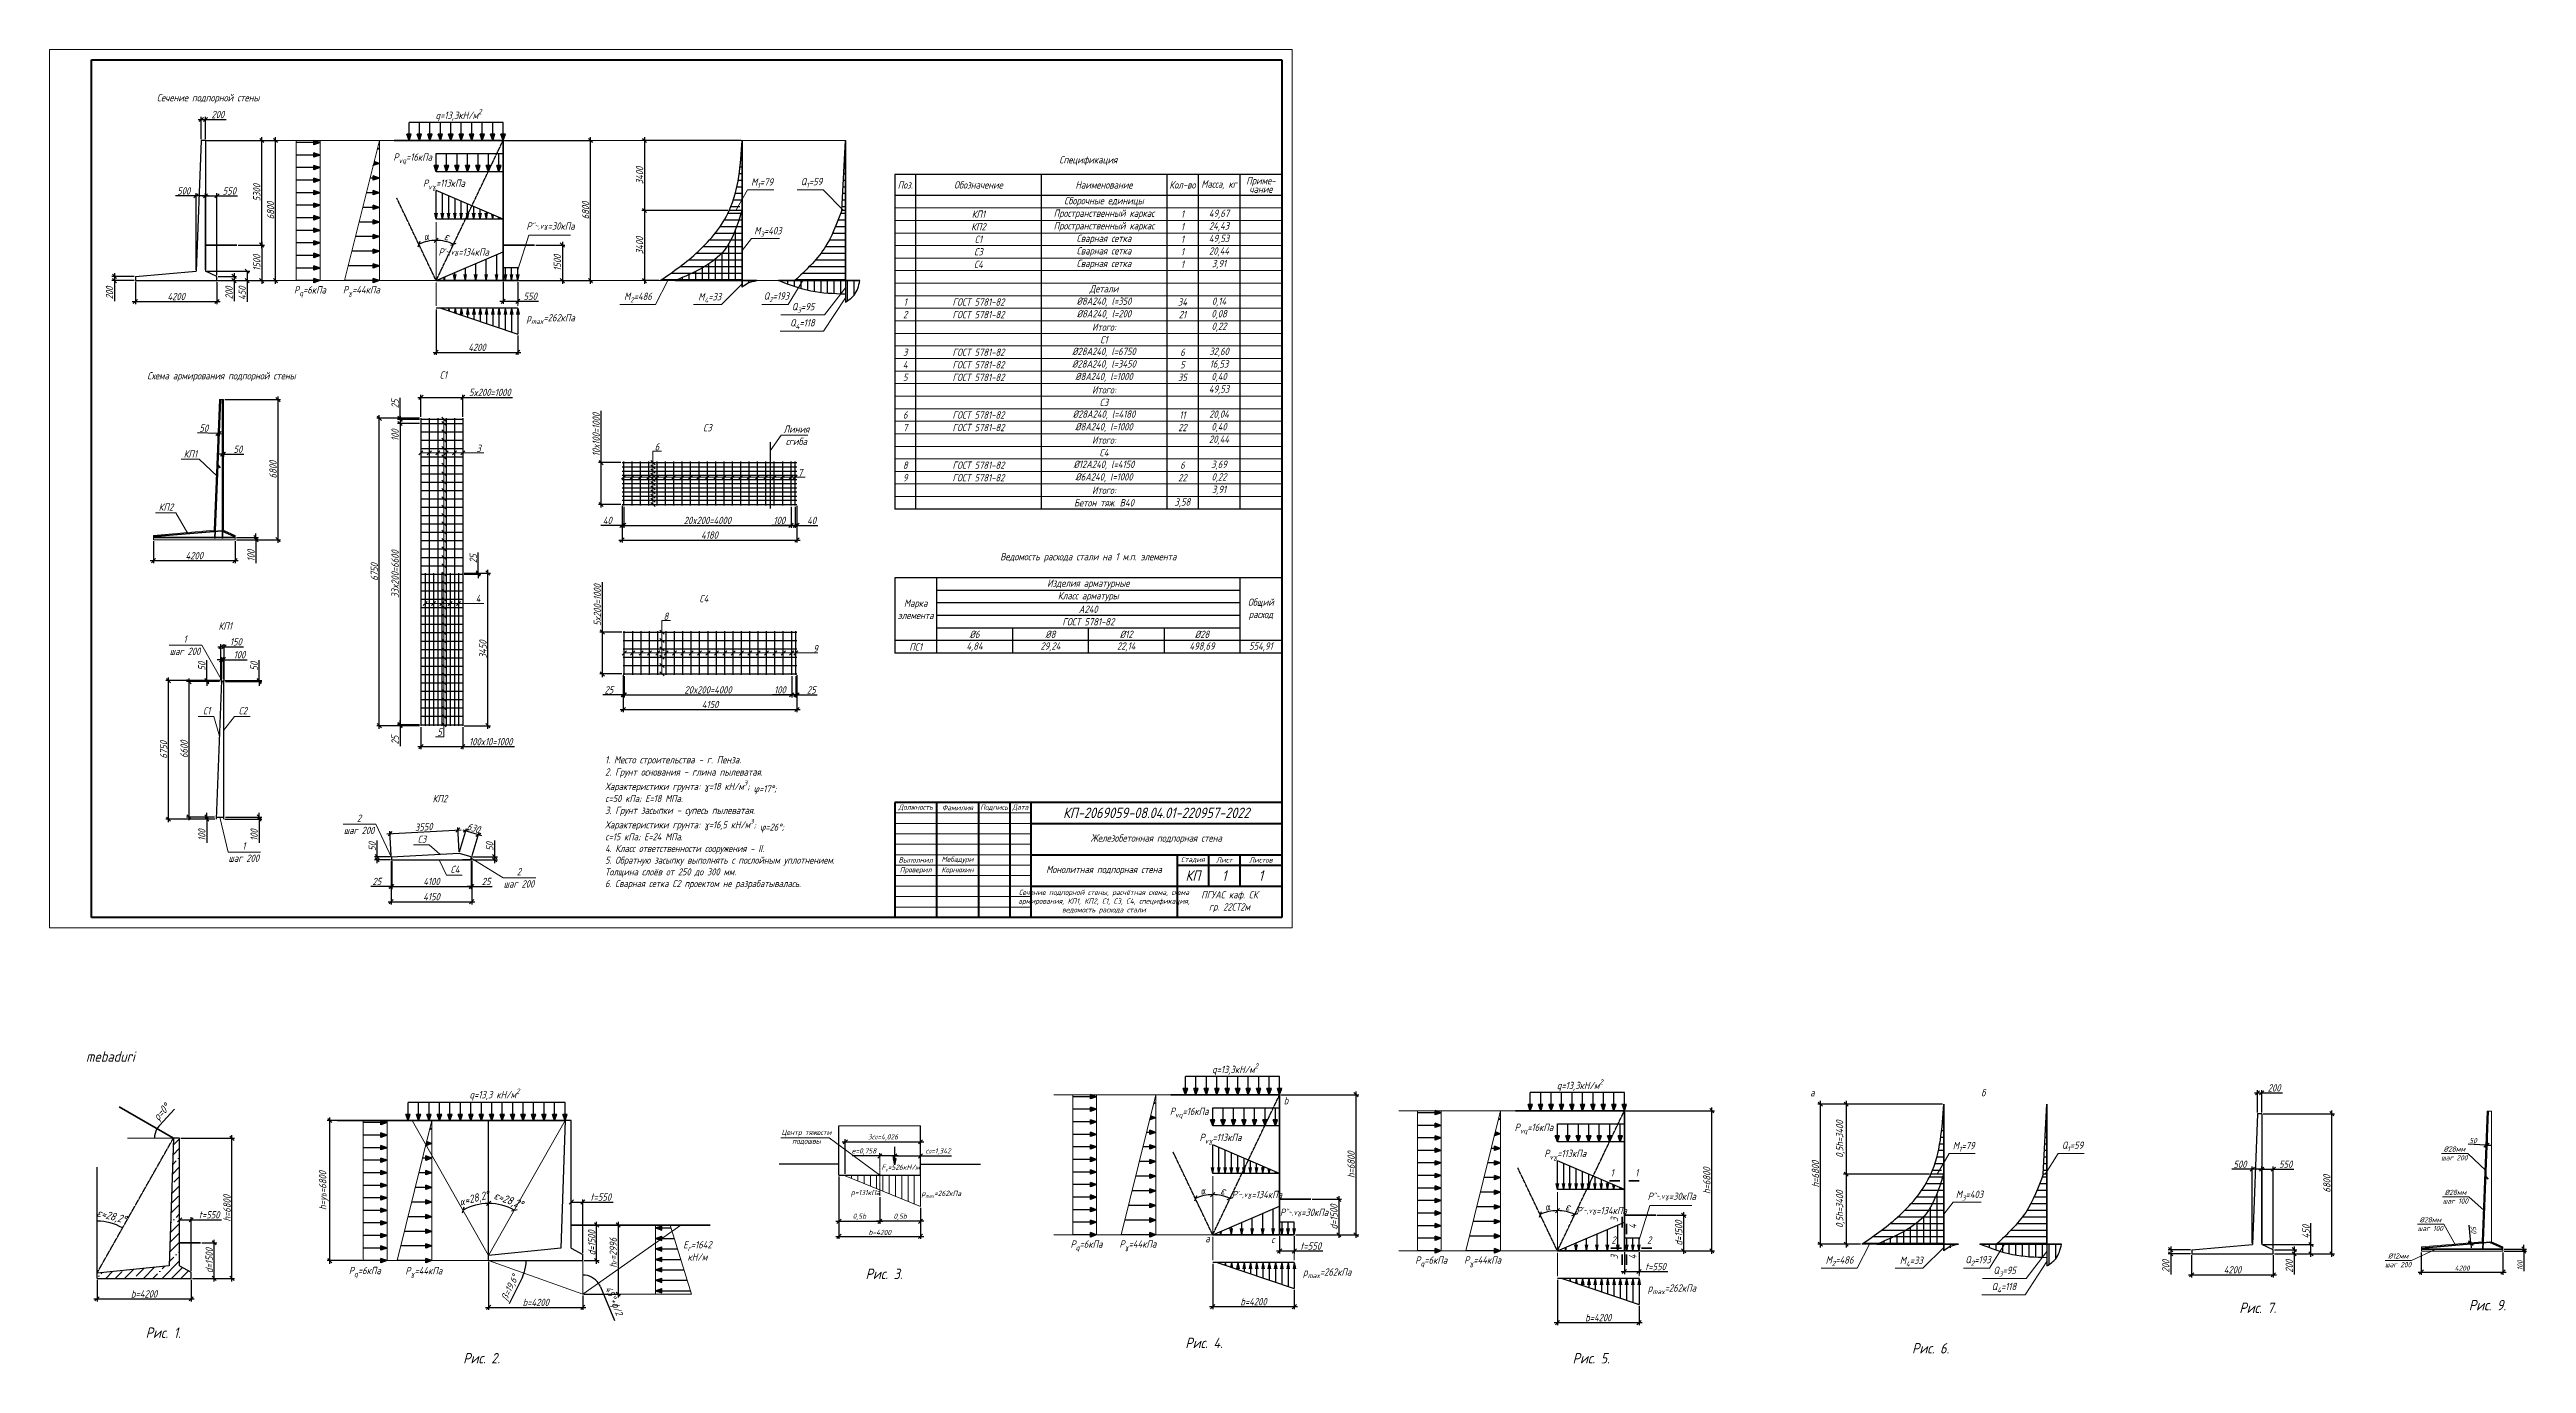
# Model space of a CAD drawing. Header units: millimetres. Extents: x -1004 to 900128, y -352756 to 107728.
# Drawn here: x 610513 to 728909, y -18073 to 44752 of the extents above; entities that cross this region are included whole.
import ezdxf

# ---------------------------------------------------------------- set-up
doc = ezdxf.new("R2010")
doc.units = ezdxf.units.MM
doc.linetypes.add('ACAD_ISO02W100', pattern=[15, 12, -3])
doc.linetypes.add('ACAD_ISO04W100', pattern=[30, 24, -3, 0, -3])
for name, color, linetype, lineweight in [('axles', 152, 'ACAD_ISO04W100', 20), ('basic', 95, 'Continuous', 30), ('frame', 173, 'Continuous', 40), ('hatch', 117, 'ACAD_ISO02W100', 25), ('hatching', 225, 'Continuous', 20), ('size', 45, 'Continuous', 20), ('text', 13, 'Continuous', 20), ('thick', 42, 'Continuous', 35), ('thin', 153, 'Continuous', 18)]:
    doc.layers.add(name, color=color, linetype=linetype, lineweight=lineweight)
doc.styles.add('Structures', font='isocpeur.ttf', dxfattribs={"width": 0.85, "oblique": 15})
doc.styles.add('structures 2.5', font='isocpeur.ttf', dxfattribs={"width": 0.85, "oblique": 15, "height": 2.5})
doc.styles.add('structures 5', font='isocpeur.ttf', dxfattribs={"width": 0.85, "oblique": 15, "height": 5})
doc.dimstyles.new('structures 3.5', dxfattribs={"dimtxt": 3.5, "dimasz": 2, "dimexe": 1.25, "dimexo": 0.625, "dimtad": 1, "dimtxsty": 'Structures', "dimblk": 'OBLIQUE', "dimcen": 2.5, "dimdle": 1.5, "dimadec": 0, "dimazin": 0, "dimtfac": 1, "dimtmove": 0, "dimatfit": 3, "dimfxl": 1, "dimarcsym": 0})
doc.dimstyles.new('structures 3.5 50', dxfattribs={"dimtxt": 3.5, "dimasz": 2, "dimexe": 1.25, "dimexo": 0.625, "dimtad": 1, "dimlfac": 0.5, "dimtxsty": 'Structures', "dimblk": 'OBLIQUE', "dimcen": 2.5, "dimdle": 1.5, "dimadec": 0, "dimazin": 0, "dimtfac": 1, "dimtmove": 0, "dimatfit": 3, "dimfxl": 1, "dimarcsym": 0})
pattern_1 = [(90, (605807.98, -17406.4), (-317.5, 0), [])]
pattern_2 = [(90, (548372.24, 28669), (-317.5, 0), [])]

msp = doc.modelspace()

# ---------------------------------------------------------------- texts
at = {"layer": 'text'}
for s, insert, char_height, width, attachment_point, style in [('Сечение подпорной стены', (618094.978, 42402.176), 350, 5622.78125, 5, 'Structures'), ('\\A1;q=13,3кН/м{\\H0.7x;\\S2^ ;}', (630066.691, 41615.674), 350, 2511.65502, 5, 'structures 5'), ('\\A1;P{\\H0.7x;\\S^ vq;\\H1.42857x;=16кПа}', (627873.074, 39551.545), 350, 878.35728, 5, 'structures 5'), ('Спецификация', (660163.243, 39434.319), 350, 5622.78125, 5, 'Structures'), ('\\A1;P{\\H0.7x;\\S^ vγ;\\H1.42857x;=113кПа}', (629367.873, 38301.968), 350, 878.35728, 5, 'structures 5'), ('\\A1;M{\\H0.7x;\\S^ 1;}=79', (644572.105, 38359.63), 350, 1401.58392, 5, 'structures 5'), ('\\A1;Q{\\H0.7x;\\S^ 1;}=59', (646932.861, 38379.009), 350, 1401.58392, 5, 'structures 5'), ('Поз.', (651413.243, 38279.091), 350, 1000, 5, 'Structures'), ('Обозначение', (654913.243, 38279.091), 350, 6000, 5, 'Structures'), ('Наименование', (660913.243, 38279.091), 350, 6000, 5, 'Structures'), ('Кол-во', (664663.243, 38279.091), 350, 1500, 5, 'Structures'), ('Масса, кг', (666413.243, 38279.091), 350, 2000, 5, 'Structures'), ('\\pxsm0.7;Приме-\\Pчание', (668413.243, 38279.091), 350, 2000, 5, 'Structures'), ('КП1', (654913.243, 36879.091), 350, 6000, 5, 'Structures'), ('Пространственный каркас', (660913.243, 36879.091), 350, 6000, 5, 'Structures'), ('Сборочные единицы', (660913.243, 37479.091), 350, 6000, 5, 'Structures'), ('1', (664663.243, 36879.091), 350, 1500, 5, 'Structures'), ('49,67', (666413.243, 36879.091), 350, 2000, 5, 'Structures'), ('\\A1;P{\\H0.7x;\\S"~,vγ;\\H1.42857x;=30кПа}', (634460.515, 36275.3), 350, 878.35728, 5, 'structures 5'), ('\\A1;M{\\H0.7x;\\S^ 3;}=403', (644849.241, 36032.639), 350, 1401.58392, 5, 'structures 5'), ('КП2', (654913.243, 36279.091), 350, 6000, 5, 'Structures'), ('С1', (654913.243, 35679.091), 350, 6000, 5, 'Structures'), ('Пространственный каркас', (660913.243, 36279.091), 350, 6000, 5, 'Structures'), ('Сварная сетка', (660913.243, 35679.091), 350, 6000, 5, 'Structures'), ('1', (664663.243, 36279.091), 350, 1500, 5, 'Structures'), ('1', (664663.243, 35679.091), 350, 1500, 5, 'Structures'), ('24,43', (666413.243, 36279.091), 350, 2000, 5, 'Structures'), ('49,53', (666413.243, 35679.091), 350, 2000, 5, 'Structures'), ("\\A1;P{\\H0.7x;\\S'~,vγ;\\H1.42857x;=134кПа}", (630310.008, 35031.731), 350, 878.35728, 5, 'structures 5'), ('С4', (654913.243, 34479.091), 350, 6000, 5, 'Structures'), ('С3', (654913.243, 35079.091), 350, 6000, 5, 'Structures'), ('Сварная сетка', (660913.243, 35079.091), 350, 6000, 5, 'Structures'), ('Сварная сетка', (660913.243, 34479.091), 350, 6000, 5, 'Structures'), ('1', (664663.243, 35079.091), 350, 1500, 5, 'Structures'), ('1', (664663.243, 34479.091), 350, 1500, 5, 'Structures'), ('20,44', (666413.243, 35079.091), 350, 2000, 5, 'Structures'), ('3,91', (666413.243, 34479.091), 350, 2000, 5, 'Structures'), ('\\A1;P{\\H0.7x;\\S^ q;\\H1.42857x;=6кПа}', (622962.676, 33201.252), 350, 1905.54601, 5, 'structures 5'), ('\\A1;P{\\H0.67083x;\\S^ γ;}=44кПа', (625420.664, 33214.588), 350, 1953.35942, 5, 'structures 5'), ('Детали', (660913.243, 33279.091), 350, 6000, 5, 'Structures'), ('\\A1;p{\\H0.7x;\\S^ max;}=262кПа', (634468.334, 31867.823), 350, 1724.15503, 5, 'structures 5'), ('\\A1;M{\\H0.7x;\\S^ 2;}=486', (638638.901, 32893.395), 350, 1514.96707, 5, 'structures 5'), ('\\A1;M{\\H0.7x;\\S^ 4;}=33', (642069.241, 32875.382), 350, 1401.58392, 5, 'structures 5'), ('\\A1;Q{\\H0.7x;\\S^ 2;}=193', (645255.362, 32909.009), 350, 1401.58392, 5, 'structures 5'), ('\\A1;\\pxt3;Q{\\H0.7x;\\S^ 3;}=95', (646531.712, 32399.907), 350, 1401.58392, 5, 'structures 5'), ('2', (651413.243, 32079.091), 350, 1000, 5, 'Structures'), ('1', (651413.243, 32679.091), 350, 1000, 5, 'Structures'), ('ГОСТ 5781-82', (654913.243, 32679.091), 350, 6000, 5, 'Structures'), ('ГОСТ 5781-82', (654913.243, 32079.091), 350, 6000, 5, 'Structures'), ('%%C8А240, l=350', (660913.243, 32679.091), 350, 6000, 5, 'Structures'), ('%%C8А240, l=200', (660913.243, 32079.091), 350, 6000, 5, 'Structures'), ('34', (664663.243, 32679.091), 350, 1500, 5, 'Structures'), ('21', (664663.243, 32079.091), 350, 1500, 5, 'Structures'), ('0,08', (666413.243, 32079.091), 350, 2000, 5, 'Structures'), ('0,14', (666413.243, 32679.091), 350, 2000, 5, 'Structures'), ('\\A1;\\pxt3;Q{\\H0.7x;\\S^ 4;}=118', (646495.583, 31625.024), 350, 1401.58392, 5, 'structures 5'), ('Итого:', (660913.243, 31479.091), 350, 6000, 5, 'Structures'), ('С1', (660913.243, 30879.091), 350, 6000, 5, 'Structures'), ('0,22', (666413.243, 31479.091), 350, 2000, 5, 'Structures'), ('3', (651413.243, 30279.091), 350, 1000, 5, 'Structures'), ('4', (651413.243, 29679.091), 350, 1000, 5, 'Structures'), ('ГОСТ 5781-82', (654913.243, 30279.091), 350, 6000, 5, 'Structures'), ('ГОСТ 5781-82', (654913.243, 29679.091), 350, 6000, 5, 'Structures'), ('%%C28А240, l=3450', (660913.243, 29679.091), 350, 6000, 5, 'Structures'), ('%%C28А240, l=6750', (660913.243, 30279.091), 350, 6000, 5, 'Structures'), ('5', (664663.243, 29679.091), 350, 1500, 5, 'Structures'), ('6', (664663.243, 30279.091), 350, 1500, 5, 'Structures'), ('32,60', (666413.243, 30279.091), 350, 2000, 5, 'Structures'), ('16,53', (666413.243, 29679.091), 350, 2000, 5, 'Structures'), ('Схема армирования подпорной стены', (618729.895, 29104.645), 350, 7305.86435, 5, 'Structures'), ('С1', (629337.012, 29192.26), 350, 793.67855, 5, 'Structures'), ('5', (651413.243, 29079.091), 350, 1000, 5, 'Structures'), ('ГОСТ 5781-82', (654913.243, 29079.091), 350, 6000, 5, 'Structures'), ('%%C8А240, l=1000', (660913.243, 29079.091), 350, 6000, 5, 'Structures'), ('Итого:', (660913.243, 28479.091), 350, 6000, 5, 'Structures'), ('35', (664663.243, 29079.091), 350, 1500, 5, 'Structures'), ('49,53', (666413.243, 28479.091), 350, 2000, 5, 'Structures'), ('0,40', (666413.243, 29079.091), 350, 2000, 5, 'Structures'), ('6', (651413.243, 27279.091), 350, 1000, 5, 'Structures'), ('ГОСТ 5781-82', (654913.243, 27279.091), 350, 6000, 5, 'Structures'), ('%%C28А240, l=4180', (660913.243, 27279.091), 350, 6000, 5, 'Structures'), ('С3', (660913.243, 27879.091), 350, 6000, 5, 'Structures'), ('11', (664663.243, 27279.091), 350, 1500, 5, 'Structures'), ('20,04', (666413.243, 27279.091), 350, 2000, 5, 'Structures'), ('С3', (641957.691, 26668.394), 350, 793.67855, 5, 'Structures'), ('Линия \\Pсгиба', (646210.66, 26309.34), 350, 1343.47738, 5, 'Structures'), ('7', (651413.243, 26679.091), 350, 1000, 5, 'Structures'), ('ГОСТ 5781-82', (654913.243, 26679.091), 350, 6000, 5, 'Structures'), ('%%C8А240, l=1000', (660913.243, 26679.091), 350, 6000, 5, 'Structures'), ('Итого:', (660913.243, 26079.091), 350, 6000, 5, 'Structures'), ('22', (664663.243, 26679.091), 350, 1500, 5, 'Structures'), ('20,44', (666413.243, 26079.091), 350, 2000, 5, 'Structures'), ('0,40', (666413.243, 26679.091), 350, 2000, 5, 'Structures'), ('КП1', (617246.02, 25416.747), 350, 793.67855, 5, 'Structures'), ('3', (631026.735, 25684.576), 350, 793.67855, 5, 'Structures'), ('6', (639546.216, 25756.611), 350, 350, 5, 'Structures'), ('8', (651413.243, 24879.091), 350, 1000, 5, 'Structures'), ('ГОСТ 5781-82', (654913.243, 24879.091), 350, 6000, 5, 'Structures'), ('%%C12А240, l=4150', (660913.243, 24879.091), 350, 6000, 5, 'Structures'), ('С4', (660913.243, 25479.091), 350, 6000, 5, 'Structures'), ('6', (664663.243, 24879.091), 350, 1500, 5, 'Structures'), ('3,69', (666413.243, 24879.091), 350, 2000, 5, 'Structures'), ('7', (646390.231, 24518.933), 350, 793.67855, 5, 'Structures'), ('9', (651413.243, 24279.091), 350, 1000, 5, 'Structures'), ('ГОСТ 5781-82', (654913.243, 24279.091), 350, 6000, 5, 'Structures'), ('%%C6А240, l=1000', (660913.243, 24279.091), 350, 6000, 5, 'Structures'), ('Итого:', (660913.243, 23679.091), 350, 6000, 5, 'Structures'), ('22', (664663.243, 24279.091), 350, 1500, 5, 'Structures'), ('3,91', (666413.243, 23679.091), 350, 2000, 5, 'Structures'), ('0,22', (666413.243, 24279.091), 350, 2000, 5, 'Structures'), ('КП2', (616076.971, 22871.521), 350, 793.67855, 5, 'Structures'), ('Бетон тяж. B40', (660913.243, 23079.091), 350, 6000, 5, 'Structures'), ('3,58', (664663.243, 23079.091), 350, 1500, 5, 'Structures'), ('Ведомость расхода стали на 1 м.п. элемента', (660163.243, 20456.608), 350, 9598.9197, 5, 'Structures'), ('Изделия арматурные', (660163.243, 19189.091), 350, 14500, 5, 'Structures'), ('4', (630999.107, 18509.805), 350, 793.67855, 5, 'Structures'), ('8', (639976.216, 17654.526), 350, 350, 5, 'Structures'), ('С4', (641787.691, 18499.38), 350, 793.67855, 5, 'Structures'), ('Марка элемента', (651913.243, 17989.091), 350, 2000, 5, 'Structures'), ('Класс арматуры', (660163.243, 18589.091), 350, 14500, 5, 'Structures'), ('А240', (660163.243, 17989.091), 350, 7250, 5, 'Structures'), ('Общий расход', (668413.243, 17989.091), 350, 2000, 5, 'Structures'), ('1\\Pшаг 200', (616987.67, 16269.131), 350, 2180.48095, 5, 'Structures'), ('КП1', (618910.978, 17186.226), 350, 793.67855, 5, 'Structures'), ('%%C6', (654725.743, 16789.091), 350, 3625, 5, 'Structures'), ('%%C8', (658350.743, 16789.091), 350, 3625, 5, 'Structures'), ('ГОСТ 5781-82', (660163.243, 17389.091), 350, 14500, 5, 'Structures'), ('%%C12', (661975.743, 16789.091), 350, 3625, 5, 'Structures'), ('%%C28', (665600.743, 16789.091), 350, 3625, 5, 'Structures'), ('9', (647124.255, 16102.546), 350, 793.67855, 5, 'Structures'), ('ПС1', (651913.243, 16189.091), 350, 2000, 5, 'Structures'), ('4,84', (654725.743, 16189.091), 350, 3625, 5, 'Structures'), ('29,24', (658350.743, 16189.091), 350, 3625, 5, 'Structures'), ('22,14', (661975.743, 16189.091), 350, 3625, 5, 'Structures'), ('498,69', (665600.743, 16189.091), 350, 3625, 5, 'Structures'), ('554,91', (668413.243, 16189.091), 350, 2000, 5, 'Structures'), ('С1', (618023.433, 13135.776), 350, 793.67855, 5, 'Structures'), ('С2', (619753.642, 13135.776), 350, 793.67855, 5, 'Structures'), ('5', (629155.786, 12120.692), 350, 350, 5, 'Structures'), ('\\A1;1. Место строительства - г. Пенза.\\P2. Грунт основания - глина пылеватая.\\PХарактеристики грунта: {\\H0.95833x;γ=18 кН/м\\H0.7x;\\S3^ ;\\H1.42857x;; \\A0;φ=17%%D; \\Pc=50 кПа; E=18 МПа.\\P}3. Грунт засыпки - супесь пылеватая.\\PХарактеристики грунта: {\\H0.95833x;γ=16,5 кН/м\\H0.7x;\\S3^ ;\\H1.42857x;; \\A0;φ=26%%D; \\Pc=15 кПа; E=24 МПа.\\P4. Класс ответственности сооружения - II.\\P5. Обратную засыпку выполнять с послойным уплотнением. Толщина слоёв от 250 до 300 мм.\\P6. Сварная сетка С2 проектом не разрабатывалась.}', (637066.886, 7790.801), 350, 9693.35693, 4, 'Structures'), ('КП2', (629172.893, 8935.118), 350, 793.67855, 5, 'Structures'), ('Должность', (651913.243, 8502.49), 250, 1859.40606, 5, 'structures 2.5'), ('Фамилия', (653913.243, 8502.49), 250, 1812.24194, 5, 'structures 2.5'), ('Подпись', (655663.243, 8502.49), 250, 1359.18156, 5, 'structures 2.5'), ('Дата', (656913.243, 8502.49), 250, 882.53911, 5, 'structures 2.5'), ('КП-2069059-08.04.01-220957-2022', (663413.243, 8252.49), 500, 11741.42873, 5, 'structures 2.5'), ('2\\Pшаг 200', (625307.621, 7706.227), 350, 2180.48095, 5, 'Structures'), ('С3', (628313.87, 6995.353), 350, 793.67855, 5, 'Structures'), ('Железобетонная подпорная стена', (663413.243, 7002.49), 350, 12000, 5, 'Structures'), ('1\\Pшаг 200', (619796.881, 6377.087), 350, 2180.48095, 5, 'Structures'), ('Выполнил', (651913.243, 6002.49), 250, 1859.40647, 5, 'structures 2.5'), ('Мебадури', (653913.243, 6002.49), 250, 2000, 5, 'Structures'), ('Стадия', (665163.243, 6002.49), 250, 1352.9954, 5, 'structures 2.5'), ('Лист', (666663.243, 6002.49), 250, 1306.04815, 5, 'structures 2.5'), ('Листов', (668413.243, 6002.49), 250, 1733.57299, 5, 'structures 2.5'), ('С4', (629893.423, 5547.409), 350, 793.67855, 5, 'Structures'), ('2\\Pшаг 200', (632951.489, 5148.231), 350, 2180.48095, 5, 'Structures'), ('Проверил', (651913.243, 5502.49), 250, 1882.98853, 5, 'structures 2.5'), ('Корнюхин', (653913.243, 5502.49), 250, 2000, 5, 'Structures'), ('Монолитная подпорная стена', (660913.243, 5502.49), 350, 7000, 5, 'Structures'), ('КП', (665163.243, 5252.49), 500, 1329.52177, 5, 'structures 2.5'), ('1', (666663.243, 5252.49), 500, 1376.46862, 5, 'structures 2.5'), ('1', (668413.243, 5252.49), 500, 1780.52024, 5, 'structures 2.5'), ('Сечение подпорной стены, расчётная схема, схема армирования, КП1, КП2, С1, С3, С4, спецификация, ведомость расхода стали', (660913.243, 4002.49), 250, 6914.26293, 5, 'structures 2.5'), ('ПГУАС каф. СК \\Pгр. 22СТ2м', (666913.243, 4002.49), 350, 4533.45828, 5, 'structures 2.5'), ('mebaduri', (613420.562, -3398.793), 500, 2515.89751, 5, 'structures 5'), ('\\A1;q=13,3кН/м{\\H0.7x;\\S2^ ;}', (667183.617, -4010.204), 350, 2511.65502, 5, 'structures 5'), ('\\A1;q=13,3кН/м{\\H0.7x;\\S2^ ;}', (683661.759, -4776.003), 350, 2511.65502, 5, 'structures 5'), ('\\A1;q=13,3 кН/м{\\H0.7x;\\S2^ ;}', (631785.57, -5213.135), 350, 3223.04031, 5, 'structures 5'), ('\\A1;P{\\H0.7x;\\S^ vq;\\H1.42857x;=16кПа}', (664990, -6074.332), 350, 878.35728, 5, 'structures 5'), ('\\A1;b', (669616.633, -5508.39), 350, 350, 5, 'structures 5'), ('\\A1;а', (694774.497, -5126.58), 350, 361.79272, 5, 'structures 5'), ('\\A1;б', (702944.497, -5126.58), 350, 361.79272, 5, 'structures 5'), ('\\A1;Центр тяжести подошвы', (646693.664, -7250.156), 250, 2558.84936, 5, 'structures 5'), ('\\A1;P{\\H0.7x;\\S^ vγ;\\H1.42857x;=113кПа}', (666484.8, -7323.91), 350, 878.35728, 5, 'structures 5'), ('\\A1;P{\\H0.7x;\\S^ vq;\\H1.42857x;=16кПа}', (681468.142, -6840.131), 350, 878.35728, 5, 'structures 5'), ('\\A1;P{\\H0.7x;\\S^ vγ;\\H1.42857x;=113кПа}', (682962.941, -8089.709), 350, 878.35728, 5, 'structures 5'), ('\\A1;M{\\H0.7x;\\S^ 1;}=79', (702007.847, -7715.77), 350, 1401.58392, 5, 'structures 5'), ('\\A1;Q{\\H0.7x;\\S^ 1;}=59', (707208.775, -7696.391), 350, 1401.58392, 5, 'structures 5'), ('%%C28мм\\Pшаг 200', (725461.729, -8028.106), 250, 1504.43531, 5, 'Structures'), ('\\A1;F{\\H0.7x;\\S^ v;}=526кН/м', (651194.003, -8733.341), 250, 1992.91099, 5, 'structures 5'), ('\\A1;1', (685204.381, -8956.034), 350, 350, 5, 'structures 5'), ('\\A1;1', (686376.63, -8956.034), 350, 350, 5, 'structures 5'), ('\\A1;p=131кПа', (649504.95, -9937.36), 250, 1273.24932, 5, 'structures 5'), ('\\A1;p{\\H0.7x;\\S^ max;}=262кПа', (653139.026, -9978.744), 250, 1724.15503, 5, 'structures 5'), ("\\A1;P{\\H0.7x;\\S'~,vγ;\\H1.42857x;=134кПа}", (668222.659, -10032.279), 350, 878.35728, 5, 'structures 5'), ("\\A1;P{\\H0.7x;\\S'~,vγ;\\H1.42857x;=134кПа}", (684700.801, -10798.078), 350, 878.35728, 5, 'structures 5'), ('\\A1;P{\\H0.7x;\\S"~,vγ;\\H1.42857x;=30кПа}', (688055.583, -10116.376), 350, 878.35728, 5, 'structures 5'), ('\\A1;M{\\H0.7x;\\S^ 3;}=403', (702284.983, -10042.76), 350, 1401.58392, 5, 'structures 5'), ('%%C28мм\\Pшаг 100', (725513.947, -10099.773), 250, 1504.43531, 5, 'Structures'), ('\\A1;P{\\H0.7x;\\S"~,vγ;\\H1.42857x;=30кПа}', (670480.817, -10882.443), 350, 878.35728, 5, 'structures 5'), ('%%C28мм\\Pшаг 100', (724313.947, -11409.773), 250, 1504.43531, 5, 'Structures'), ('\\A1;E{\\H0.7x;\\S^ r;\\H1.42857x;=1642 кН/м}', (641482.401, -12688.64), 350, 301.91968, 5, 'structures 5'), ('\\A1;P{\\H0.7x;\\S^ q;\\H1.42857x;=6кПа}', (660079.603, -12424.625), 350, 1905.54601, 5, 'structures 5'), ('\\A1;P{\\H0.67083x;\\S^ γ;}=44кПа', (662537.591, -12411.29), 350, 1953.35942, 5, 'structures 5'), ('\\A1;a', (665863.352, -12101.353), 350, 350, 5, 'structures 5'), ('\\A1;c', (668990.214, -12141.77), 350, 350, 5, 'structures 5'), ('\\A1;P{\\H0.7x;\\S^ q;\\H1.42857x;=6кПа}', (676557.744, -13190.424), 350, 1905.54601, 5, 'structures 5'), ('\\A1;P{\\H0.67083x;\\S^ γ;}=44кПа', (679015.732, -13177.089), 350, 1953.35942, 5, 'structures 5'), ('\\A1;2', (685270.852, -12171.82), 350, 350, 5, 'structures 5'), ('\\A1;2', (686979.879, -12171.82), 350, 350, 5, 'structures 5'), ('\\A1;M{\\H0.7x;\\S^ 2;}=486', (696074.644, -13182.005), 350, 1514.96707, 5, 'structures 5'), ('\\A1;M{\\H0.7x;\\S^ 4;}=33', (699504.983, -13200.017), 350, 1401.58392, 5, 'structures 5'), ('\\A1;Q{\\H0.7x;\\S^ 2;}=193', (702691.105, -13166.391), 350, 1401.58392, 5, 'structures 5'), ('%%C12мм\\Pшаг 200', (722773.947, -13139.773), 250, 1504.43531, 5, 'Structures'), ('\\A1;P{\\H0.7x;\\S^ q;\\H1.42857x;=6кПа}', (625583.101, -13687.845), 350, 3024.47964, 5, 'structures 5'), ('\\A1;P{\\H0.67083x;\\S^ γ;}=44кПа', (628403.194, -13688.695), 350, 2245.88885, 5, 'structures 5'), ('Рис. 3.', (650399.903, -13786.219), 500, 2515.89751, 5, 'structures 5'), ('\\A1;p{\\H0.7x;\\S^ max;}=262кПа', (671585.261, -13758.054), 350, 1724.15503, 5, 'structures 5'), ('\\A1;\\pxt3;Q{\\H0.7x;\\S^ 3;}=95', (703967.454, -13675.493), 350, 1401.58392, 5, 'structures 5'), ('\\A1;p{\\H0.7x;\\S^ max;}=262кПа', (688063.402, -14523.853), 350, 1724.15503, 5, 'structures 5'), ('\\A1;\\pxt3;Q{\\H0.7x;\\S^ 4;}=118', (703931.325, -14450.376), 350, 1401.58392, 5, 'structures 5'), ('Рис. 7.', (716064.319, -15411.847), 500, 2515.89751, 5, 'structures 5'), ('Рис. 9.', (727042.178, -15282.917), 500, 2515.89751, 5, 'structures 5'), ('Рис. 1.', (615944.933, -16601.364), 500, 2515.89751, 5, 'structures 5'), ('Рис. 2.', (631162.468, -17821.486), 500, 2515.89751, 5, 'structures 5'), ('Рис. 4.', (665694.319, -17091.587), 500, 2515.89751, 5, 'structures 5'), ('Рис. 5.', (684201.853, -17823.115), 500, 2515.89751, 5, 'structures 5'), ('Рис. 6.', (700424.497, -17346.58), 500, 2515.89751, 5, 'structures 5')]:
    msp.add_mtext(s, dxfattribs=dict(at, insert=insert, char_height=char_height, width=width, attachment_point=attachment_point, style=style))
at = {"layer": 'text', "char_height": 350, "width": 350, "attachment_point": 5, "rotation": 90, "style": 'structures 5'}
for s, insert in [('\\A1;3', (685308.144, -11195.433)), ('\\A1;4', (686185.573, -11523.495)), ('\\A1;3', (685308.144, -12982.424)), ('\\A1;4', (686185.573, -12985.554))]:
    msp.add_mtext(s, dxfattribs=dict(at, insert=insert))

# ---------------------------------------------------------------- blocks, each defined once
blk = doc.blocks.new('*D1160')
at = {"layer": 'Defpoints', "color": 0, "transparency": 16777216}
for p in [(616432, -7304), (612782, -8694), (613619, -11414), (612782, -13754), (612782, -13754)]:
    blk.add_point(p, dxfattribs=at)
at = {"layer": 'size', "color": 0, "lineweight": -2, "transparency": 16777216}
blk.add_arc((612782, -13754), 2486, 60.49485, 90, dxfattribs=at)
at = {"layer": 'size', "color": 0, "transparency": 16777216, "insert": (613468, -11065), "char_height": 350, "attachment_point": 5, "rotation": 345.68725, "style": 'Structures'}
blk.add_mtext('{\\H1.08333x;ε≈28,2%%D}', dxfattribs=at)
blk = doc.blocks.new('_None')
blk = doc.blocks.new('_Oblique')
at = {"color": 0, "linetype": 'ByBlock', "lineweight": -2}
blk.add_line((-0.5, -0.5), (0.5, 0.5), dxfattribs=at)
blk = doc.blocks.new('*D1161')
at = {"layer": 'Defpoints', "color": 0, "transparency": 16777216}
for p in [(612782, -14004), (617282, -14004), (617282, -14985)]:
    blk.add_point(p, dxfattribs=at)
at = {"layer": 'size', "color": 0, "lineweight": -2, "transparency": 16777216}
for p, q in [((612782, -14067), (612782, -15110)), ((617282, -14067), (617282, -15110)), ((612632, -14985), (617432, -14985))]:
    blk.add_line(p, q, dxfattribs=at)
at = {"layer": 'size', "color": 0, "lineweight": -2, "transparency": 16777216, "xscale": 200, "yscale": 200, "zscale": 200, "rotation": 180}
blk.add_blockref('_Oblique', (612782, -14985), dxfattribs=at)
at = {"layer": 'size', "color": 0, "lineweight": -2, "transparency": 16777216, "xscale": 200, "yscale": 200, "zscale": 200}
blk.add_blockref('_Oblique', (617282, -14985), dxfattribs=at)
at = {"layer": 'size', "color": 0, "transparency": 16777216, "insert": (615032, -14748), "char_height": 350, "attachment_point": 5, "style": 'Structures'}
blk.add_mtext('b=4200', dxfattribs=at)
blk = doc.blocks.new('*D1162')
at = {"layer": 'Defpoints', "color": 0, "transparency": 16777216}
for p in [(617732, -12304), (618380, -12304), (617282, -14004)]:
    blk.add_point(p, dxfattribs=at)
at = {"layer": 'size', "color": 0, "lineweight": -2, "transparency": 16777216}
for p, q in [((617795, -12304), (618505, -12304)), ((618380, -14154), (618380, -12154)), ((617345, -14004), (618505, -14004))]:
    blk.add_line(p, q, dxfattribs=at)
at = {"layer": 'size', "color": 0, "lineweight": -2, "transparency": 16777216, "xscale": 200, "yscale": 200, "zscale": 200}
for p, rotation in [((618380, -12304), 90), ((618380, -14004), 270)]:
    blk.add_blockref('_Oblique', p, dxfattribs=dict(at, rotation=rotation))
at = {"layer": 'size', "color": 0, "transparency": 16777216, "insert": (618143, -13154), "char_height": 350, "attachment_point": 5, "rotation": 90, "style": 'Structures'}
blk.add_mtext('d=1500', dxfattribs=at)
blk = doc.blocks.new('*D1163')
at = {"layer": 'Defpoints', "color": 0, "transparency": 16777216}
for p in [(616732, -7304), (619232, -7304), (617282, -14004)]:
    blk.add_point(p, dxfattribs=at)
at = {"layer": 'size', "color": 0, "lineweight": -2, "transparency": 16777216}
for p, q in [((616795, -7304), (619357, -7304)), ((619232, -14154), (619232, -7154)), ((617345, -14004), (619357, -14004))]:
    blk.add_line(p, q, dxfattribs=at)
at = {"layer": 'size', "color": 0, "lineweight": -2, "transparency": 16777216, "xscale": 200, "yscale": 200, "zscale": 200}
for p, rotation in [((619232, -7304), 90), ((619232, -14004), 270)]:
    blk.add_blockref('_Oblique', p, dxfattribs=dict(at, rotation=rotation))
at = {"layer": 'size', "color": 0, "transparency": 16777216, "insert": (618995, -10654), "char_height": 350, "width": 1317.03, "attachment_point": 5, "rotation": 90, "style": 'Structures'}
blk.add_mtext('h=6800', dxfattribs=at)
blk = doc.blocks.new('*D1164')
at = {"layer": 'Defpoints', "color": 0, "transparency": 16777216}
for p in [(616732, -11202), (616732, -12304), (617282, -13704)]:
    blk.add_point(p, dxfattribs=at)
at = {"layer": 'size', "color": 0, "lineweight": -2, "transparency": 16777216}
for p, q in [((616732, -12242), (616732, -11077)), ((616732, -11202), (617432, -11202)), ((617282, -13642), (617282, -11077)), ((617282, -11202), (618728, -11202))]:
    blk.add_line(p, q, dxfattribs=at)
at = {"layer": 'size', "color": 0, "lineweight": -2, "transparency": 16777216, "xscale": 200, "yscale": 200, "zscale": 200, "rotation": 180}
blk.add_blockref('_Oblique', (616732, -11202), dxfattribs=at)
at = {"layer": 'size', "color": 0, "lineweight": -2, "transparency": 16777216, "xscale": 200, "yscale": 200, "zscale": 200}
blk.add_blockref('_Oblique', (617282, -11202), dxfattribs=at)
at = {"layer": 'size', "color": 0, "transparency": 16777216, "insert": (618142, -10965), "char_height": 350, "attachment_point": 5, "style": 'Structures'}
blk.add_mtext('t=550', dxfattribs=at)
blk = doc.blocks.new('*D1165')
at = {"layer": 'Defpoints', "color": 0, "transparency": 16777216}
for p in [(613834, -5804), (614232, -7304), (615540, -7147), (616432, -7304), (616432, -7304)]:
    blk.add_point(p, dxfattribs=at)
at = {"layer": 'size', "color": 0, "lineweight": -2, "transparency": 16777216}
blk.add_line((615766, -6690), (616487, -5909), dxfattribs=at)
for start, end in [(150, 180), (137.32643, 150)]:
    blk.add_arc((616432, -7304), 906, start, end, dxfattribs=at)
at = {"layer": 'size', "color": 0, "transparency": 16777216, "insert": (615899, -6090), "char_height": 350, "attachment_point": 5, "rotation": 47.32643, "style": 'Structures'}
blk.add_mtext('{\\H1.08333x;ρ=0%%D}', dxfattribs=at)
blk = doc.blocks.new('*D1166')
at = {"layer": 'Defpoints', "color": 0, "transparency": 16777216}
for p in [(631503, -6455), (635153, -6455), (631928, -10456), (631503, -12905), (631503, -12905)]:
    blk.add_point(p, dxfattribs=at)
at = {"layer": 'size', "color": 0, "lineweight": -2, "transparency": 16777216}
blk.add_arc((631503, -12905), 2486, 60.49485, 90, dxfattribs=at)
at = {"layer": 'size', "color": 0, "lineweight": -2, "transparency": 16777216, "xscale": 200, "yscale": 200, "zscale": 200}
for p, rotation in [((631503, -10420), 180.0000000000001), ((632727, -10742), 330.4948485991389)]:
    blk.add_blockref('_Oblique', p, dxfattribs=dict(at, rotation=rotation))
at = {"layer": 'size', "color": 0, "transparency": 16777216, "insert": (632437, -10292), "char_height": 350, "attachment_point": 5, "rotation": 340.3299, "style": 'Structures'}
blk.add_mtext('{\\H1.08333x;ε≈28,2%%D}', dxfattribs=at)
blk = doc.blocks.new('*D1167')
at = {"layer": 'Defpoints', "color": 0, "transparency": 16777216}
for p in [(631503, -13155), (636003, -14762), (636003, -15391)]:
    blk.add_point(p, dxfattribs=at)
at = {"layer": 'size', "color": 0, "lineweight": -2, "transparency": 16777216}
for p, q in [((631503, -13218), (631503, -15516)), ((631353, -15391), (636153, -15391)), ((636003, -14825), (636003, -15516))]:
    blk.add_line(p, q, dxfattribs=at)
at = {"layer": 'size', "color": 0, "lineweight": -2, "transparency": 16777216, "xscale": 200, "yscale": 200, "zscale": 200, "rotation": 180}
blk.add_blockref('_Oblique', (631503, -15391), dxfattribs=at)
at = {"layer": 'size', "color": 0, "lineweight": -2, "transparency": 16777216, "xscale": 200, "yscale": 200, "zscale": 200}
blk.add_blockref('_Oblique', (636003, -15391), dxfattribs=at)
at = {"layer": 'size', "color": 0, "transparency": 16777216, "insert": (633753, -15154), "char_height": 350, "attachment_point": 5, "style": 'Structures'}
blk.add_mtext('b=4200', dxfattribs=at)
blk = doc.blocks.new('*D1168')
at = {"layer": 'Defpoints', "color": 0, "transparency": 16777216}
for p in [(635453, -11455), (636663, -11455), (636003, -13155)]:
    blk.add_point(p, dxfattribs=at)
at = {"layer": 'size', "color": 0, "lineweight": -2, "transparency": 16777216}
for p, q in [((635516, -11455), (636788, -11455)), ((636663, -13305), (636663, -11305)), ((636066, -13155), (636788, -13155))]:
    blk.add_line(p, q, dxfattribs=at)
at = {"layer": 'size', "color": 0, "lineweight": -2, "transparency": 16777216, "xscale": 200, "yscale": 200, "zscale": 200}
for p, rotation in [((636663, -11455), 90), ((636663, -13155), 270)]:
    blk.add_blockref('_Oblique', p, dxfattribs=dict(at, rotation=rotation))
at = {"layer": 'size', "color": 0, "transparency": 16777216, "insert": (636425, -12305), "char_height": 350, "attachment_point": 5, "rotation": 90, "style": 'Structures'}
blk.add_mtext('d=1500', dxfattribs=at)
blk = doc.blocks.new('*D1169')
at = {"layer": 'Defpoints', "color": 0, "transparency": 16777216}
for p in [(635453, -10353), (635453, -11455), (636003, -12855)]:
    blk.add_point(p, dxfattribs=at)
at = {"layer": 'size', "color": 0, "lineweight": -2, "transparency": 16777216}
for p, q in [((635453, -11393), (635453, -10228)), ((635453, -10353), (636153, -10353)), ((636003, -12793), (636003, -10228)), ((636003, -10353), (637449, -10353))]:
    blk.add_line(p, q, dxfattribs=at)
at = {"layer": 'size', "color": 0, "lineweight": -2, "transparency": 16777216, "xscale": 200, "yscale": 200, "zscale": 200, "rotation": 180}
blk.add_blockref('_Oblique', (635453, -10353), dxfattribs=at)
at = {"layer": 'size', "color": 0, "lineweight": -2, "transparency": 16777216, "xscale": 200, "yscale": 200, "zscale": 200}
blk.add_blockref('_Oblique', (636003, -10353), dxfattribs=at)
at = {"layer": 'size', "color": 0, "transparency": 16777216, "insert": (636863, -10116), "char_height": 350, "attachment_point": 5, "style": 'Structures'}
blk.add_mtext('t=550', dxfattribs=at)
blk = doc.blocks.new('*D1170')
at = {"layer": 'Defpoints', "color": 0, "transparency": 16777216}
for p in [(637531, -11455), (636003, -14762), (637692, -14762)]:
    blk.add_point(p, dxfattribs=at)
at = {"layer": 'size', "color": 0, "lineweight": -2, "transparency": 16777216}
for p, q in [((637593, -11455), (637817, -11455)), ((637692, -11305), (637692, -14912)), ((636066, -14762), (637817, -14762))]:
    blk.add_line(p, q, dxfattribs=at)
at = {"layer": 'size', "color": 0, "lineweight": -2, "transparency": 16777216, "xscale": 200, "yscale": 200, "zscale": 200}
for p, rotation in [((637692, -11455), 90), ((637692, -14762), 270)]:
    blk.add_blockref('_Oblique', p, dxfattribs=dict(at, rotation=rotation))
at = {"layer": 'size', "color": 0, "transparency": 16777216, "insert": (637454, -12782), "char_height": 350, "attachment_point": 5, "rotation": 90, "style": 'Structures'}
blk.add_mtext('h{\\H0.7x;\\S^ r;}=2996', dxfattribs=at)
blk = doc.blocks.new('*D1171')
at = {"layer": 'Defpoints', "color": 0, "transparency": 16777216}
for p in [(631503, -13155), (631503, -13155), (633286, -13360), (636003, -13155), (636003, -14763)]:
    blk.add_point(p, dxfattribs=at)
at = {"layer": 'size', "color": 0, "lineweight": -2, "transparency": 16777216}
blk.add_line((633115, -13943), (632489, -15224), dxfattribs=at)
for start, end in [(333.9455, 340.33589), (340.33589, 0)]:
    blk.add_arc((631503, -13155), 1794, start, end, dxfattribs=at)
at = {"layer": 'size', "color": 0, "transparency": 16777216, "insert": (632550, -14460), "char_height": 350, "attachment_point": 5, "rotation": 63.9455, "style": 'Structures'}
blk.add_mtext('{\\H0.95833x;β=19,6%%D}', dxfattribs=at)
blk = doc.blocks.new('*D1172')
at = {"layer": 'Defpoints', "color": 0, "transparency": 16777216}
for p in [(640682, -11455), (636003, -13155), (636291, -13890), (636003, -14763), (636003, -14763)]:
    blk.add_point(p, dxfattribs=at)
at = {"layer": 'size', "color": 0, "lineweight": -2, "transparency": 16777216}
blk.add_line((636851, -14408), (637524, -16011), dxfattribs=at)
for start, end in [(35.25861, 90), (22.7695, 35.25861)]:
    blk.add_arc((636003, -14763), 919, start, end, dxfattribs=at)
at = {"layer": 'size', "color": 0, "transparency": 16777216, "insert": (637453, -15098), "char_height": 350, "attachment_point": 5, "rotation": 292.7695, "style": 'Structures'}
blk.add_mtext('45%%D+{\\H0.95833x;ϕ/2}', dxfattribs=at)
blk = doc.blocks.new('*D1173')
at = {"layer": 'Defpoints', "color": 0, "transparency": 16777216}
for p in [(627853, -6455), (631503, -7845), (630667, -10565), (631503, -12905), (631503, -12905)]:
    blk.add_point(p, dxfattribs=at)
at = {"layer": 'size', "color": 0, "lineweight": -2, "transparency": 16777216}
blk.add_arc((631503, -12905), 2486, 90, 119.50515, dxfattribs=at)
at = {"layer": 'size', "color": 0, "lineweight": -2, "transparency": 16777216, "xscale": 200, "yscale": 200, "zscale": 200}
for p, rotation in [((630279, -10742), 209.5051514008616), ((631503, -10420), 1.043221935520034e-12)]:
    blk.add_blockref('_Oblique', p, dxfattribs=dict(at, rotation=rotation))
at = {"layer": 'size', "color": 0, "transparency": 16777216, "insert": (630817, -10216), "char_height": 350, "width": 1326.72, "attachment_point": 5, "rotation": 14.31275, "style": 'Structures'}
blk.add_mtext('{\\H0.95833x;α\\H1.13044x;≈28,2%%D}', dxfattribs=at)
blk = doc.blocks.new('*D1174')
at = {"layer": 'Defpoints', "color": 0, "transparency": 16777216}
for p in [(623911, -6455), (625502, -6455), (625502, -13155)]:
    blk.add_point(p, dxfattribs=at)
at = {"layer": 'size', "color": 0, "lineweight": -2, "transparency": 16777216}
for p, q in [((625440, -6455), (623786, -6455)), ((623911, -13305), (623911, -6305)), ((625440, -13155), (623786, -13155))]:
    blk.add_line(p, q, dxfattribs=at)
at = {"layer": 'size', "color": 0, "lineweight": -2, "transparency": 16777216, "xscale": 200, "yscale": 200, "zscale": 200}
for p, rotation in [((623911, -6455), 90), ((623911, -13155), 270)]:
    blk.add_blockref('_Oblique', p, dxfattribs=dict(at, rotation=rotation))
at = {"layer": 'size', "color": 0, "transparency": 16777216, "insert": (623621, -9805), "char_height": 350, "attachment_point": 5, "rotation": 90, "style": 'Structures'}
blk.add_mtext('h=y{\\H0.7x;\\S^ b;}=6800', dxfattribs=at)
blk = doc.blocks.new('*D1154')
at = {"layer": 'Defpoints', "color": 0, "transparency": 16777216}
for p in [(648248, -9065), (650198, -10065), (650198, -11274)]:
    blk.add_point(p, dxfattribs=at)
at = {"layer": 'size', "color": 0, "lineweight": -2, "transparency": 16777216}
for p, q in [((648248, -9128), (648248, -11399)), ((650198, -10128), (650198, -11399)), ((648098, -11274), (650348, -11274))]:
    blk.add_line(p, q, dxfattribs=at)
at = {"layer": 'size', "color": 0, "lineweight": -2, "transparency": 16777216, "xscale": 200, "yscale": 200, "zscale": 200, "rotation": 180}
blk.add_blockref('_Oblique', (648248, -11274), dxfattribs=at)
at = {"layer": 'size', "color": 0, "lineweight": -2, "transparency": 16777216, "xscale": 200, "yscale": 200, "zscale": 200}
blk.add_blockref('_Oblique', (650198, -11274), dxfattribs=at)
at = {"layer": 'size', "color": 0, "transparency": 16777216, "insert": (649223, -11061), "char_height": 250, "attachment_point": 5, "style": 'Structures'}
blk.add_mtext('0,5b', dxfattribs=at)
blk = doc.blocks.new('*D1155')
at = {"layer": 'Defpoints', "color": 0, "transparency": 16777216}
for p in [(650198, -10065), (652148, -10565), (650198, -11274)]:
    blk.add_point(p, dxfattribs=at)
at = {"layer": 'size', "color": 0, "lineweight": -2, "transparency": 16777216}
for p, q in [((650198, -10128), (650198, -11399)), ((652148, -10628), (652148, -11399)), ((652298, -11274), (650048, -11274))]:
    blk.add_line(p, q, dxfattribs=at)
at = {"layer": 'size', "color": 0, "lineweight": -2, "transparency": 16777216, "xscale": 200, "yscale": 200, "zscale": 200, "rotation": 180}
blk.add_blockref('_Oblique', (650198, -11274), dxfattribs=at)
at = {"layer": 'size', "color": 0, "lineweight": -2, "transparency": 16777216, "xscale": 200, "yscale": 200, "zscale": 200}
blk.add_blockref('_Oblique', (652148, -11274), dxfattribs=at)
at = {"layer": 'size', "color": 0, "transparency": 16777216, "insert": (651173, -11061), "char_height": 250, "attachment_point": 5, "style": 'Structures'}
blk.add_mtext('0,5b', dxfattribs=at)
blk = doc.blocks.new('*D1156')
at = {"layer": 'Defpoints', "color": 0, "transparency": 16777216}
for p in [(648248, -9065), (652148, -10565), (652148, -11994)]:
    blk.add_point(p, dxfattribs=at)
at = {"layer": 'size', "color": 0, "lineweight": -2, "transparency": 16777216}
for p, q in [((648248, -9128), (648248, -12119)), ((652148, -10628), (652148, -12119)), ((648098, -11994), (652298, -11994))]:
    blk.add_line(p, q, dxfattribs=at)
at = {"layer": 'size', "color": 0, "lineweight": -2, "transparency": 16777216, "xscale": 200, "yscale": 200, "zscale": 200, "rotation": 180}
blk.add_blockref('_Oblique', (648248, -11994), dxfattribs=at)
at = {"layer": 'size', "color": 0, "lineweight": -2, "transparency": 16777216, "xscale": 200, "yscale": 200, "zscale": 200}
blk.add_blockref('_Oblique', (652148, -11994), dxfattribs=at)
at = {"layer": 'size', "color": 0, "transparency": 16777216, "insert": (650198, -11807), "char_height": 250, "attachment_point": 5, "style": 'Structures'}
blk.add_mtext('b=4200', dxfattribs=at)
blk = doc.blocks.new('*D1157')
at = {"layer": 'Defpoints', "color": 0, "transparency": 16777216}
for p in [(650198, -8149), (650198, -8149), (650920, -8149)]:
    blk.add_point(p, dxfattribs=at)
at = {"layer": 'size', "color": 0, "lineweight": -2, "transparency": 16777216}
for p, q in [((650198, -8149), (648882, -8149)), ((650198, -8087), (650198, -8024)), ((651070, -8149), (650198, -8149)), ((650920, -8087), (650920, -8024))]:
    blk.add_line(p, q, dxfattribs=at)
at = {"layer": 'size', "color": 0, "lineweight": -2, "transparency": 16777216, "xscale": 200, "yscale": 200, "zscale": 200, "rotation": 180}
blk.add_blockref('_Oblique', (650198, -8149), dxfattribs=at)
at = {"layer": 'size', "color": 0, "lineweight": -2, "transparency": 16777216, "xscale": 200, "yscale": 200, "zscale": 200}
blk.add_blockref('_Oblique', (650920, -8149), dxfattribs=at)
at = {"layer": 'size', "color": 0, "transparency": 16777216, "insert": (649440, -7937), "char_height": 250, "attachment_point": 5, "style": 'Structures'}
blk.add_mtext('e=0,758', dxfattribs=at)
blk = doc.blocks.new('*D1158')
at = {"layer": 'Defpoints', "color": 0, "transparency": 16777216}
for p in [(650920, -8269), (652148, -8149), (652148, -8536)]:
    blk.add_point(p, dxfattribs=at)
at = {"layer": 'size', "color": 0, "lineweight": -2, "transparency": 16777216}
for p, q in [((650770, -8149), (652148, -8149)), ((650920, -8206), (650920, -8024)), ((652148, -8473), (652148, -8024)), ((652148, -8149), (653624, -8149))]:
    blk.add_line(p, q, dxfattribs=at)
at = {"layer": 'size', "color": 0, "lineweight": -2, "transparency": 16777216, "xscale": 200, "yscale": 200, "zscale": 200, "rotation": 180}
blk.add_blockref('_Oblique', (650920, -8149), dxfattribs=at)
at = {"layer": 'size', "color": 0, "lineweight": -2, "transparency": 16777216, "xscale": 200, "yscale": 200, "zscale": 200}
blk.add_blockref('_Oblique', (652148, -8149), dxfattribs=at)
at = {"layer": 'size', "color": 0, "transparency": 16777216, "insert": (652986, -7937), "char_height": 350, "attachment_point": 5, "style": 'Structures'}
blk.add_mtext('{\\H0.71429x;c\\H0.7x;\\S^ 0;\\H1.42857x;=1,342}', dxfattribs=at)
blk = doc.blocks.new('*D1159')
at = {"layer": 'Defpoints', "color": 0, "transparency": 16777216}
for p in [(652148, -7479), (652148, -8146), (648548, -9065)]:
    blk.add_point(p, dxfattribs=at)
at = {"layer": 'size', "color": 0, "lineweight": -2, "transparency": 16777216}
for p, q in [((648398, -7479), (652298, -7479)), ((648548, -9003), (648548, -7354)), ((652148, -8083), (652148, -7354))]:
    blk.add_line(p, q, dxfattribs=at)
at = {"layer": 'size', "color": 0, "lineweight": -2, "transparency": 16777216, "xscale": 200, "yscale": 200, "zscale": 200, "rotation": 180}
blk.add_blockref('_Oblique', (648548, -7479), dxfattribs=at)
at = {"layer": 'size', "color": 0, "lineweight": -2, "transparency": 16777216, "xscale": 200, "yscale": 200, "zscale": 200}
blk.add_blockref('_Oblique', (652148, -7479), dxfattribs=at)
at = {"layer": 'size', "color": 0, "transparency": 16777216, "insert": (650348, -7266), "char_height": 350, "attachment_point": 5, "style": 'Structures'}
blk.add_mtext('{\\H0.71429x;3c\\H0.7x;\\S^ 0;\\H1.42857x;=4,026}', dxfattribs=at)
blk = doc.blocks.new('*D1175')
at = {"layer": 'Defpoints', "color": 0, "transparency": 16777216}
for p in [(670808, -10221), (670012, -11921), (672142, -11921)]:
    blk.add_point(p, dxfattribs=at)
at = {"layer": 'size', "color": 0, "lineweight": -2, "transparency": 16777216}
for p, q in [((670870, -10221), (672267, -10221)), ((672142, -10071), (672142, -12071)), ((670075, -11921), (672267, -11921))]:
    blk.add_line(p, q, dxfattribs=at)
at = {"layer": 'size', "color": 0, "lineweight": -2, "transparency": 16777216, "xscale": 200, "yscale": 200, "zscale": 200}
for p, rotation in [((672142, -10221), 90), ((672142, -11921), 270)]:
    blk.add_blockref('_Oblique', p, dxfattribs=dict(at, rotation=rotation))
at = {"layer": 'size', "color": 0, "transparency": 16777216, "insert": (671905, -11071), "char_height": 350, "attachment_point": 5, "rotation": 90, "style": 'Structures'}
blk.add_mtext('d=1500', dxfattribs=at)
blk = doc.blocks.new('*D1176')
at = {"layer": 'Defpoints', "color": 0, "transparency": 16777216}
for p in [(669312, -11921), (670012, -11921), (670012, -12693)]:
    blk.add_point(p, dxfattribs=at)
at = {"layer": 'size', "color": 0, "lineweight": -2, "transparency": 16777216}
for p, q in [((669162, -12693), (670012, -12693)), ((669312, -11984), (669312, -12818)), ((670012, -11984), (670012, -12818)), ((670012, -12693), (671383, -12693))]:
    blk.add_line(p, q, dxfattribs=at)
at = {"layer": 'size', "color": 0, "lineweight": -2, "transparency": 16777216, "xscale": 200, "yscale": 200, "zscale": 200, "rotation": 180}
blk.add_blockref('_Oblique', (669312, -12693), dxfattribs=at)
at = {"layer": 'size', "color": 0, "lineweight": -2, "transparency": 16777216, "xscale": 200, "yscale": 200, "zscale": 200}
blk.add_blockref('_Oblique', (670012, -12693), dxfattribs=at)
at = {"layer": 'size', "color": 0, "transparency": 16777216, "insert": (670798, -12456), "char_height": 350, "attachment_point": 5, "style": 'Structures'}
blk.add_mtext('t=550', dxfattribs=at)
blk = doc.blocks.new('*D1177')
at = {"layer": 'Defpoints', "color": 0, "transparency": 16777216}
for p in [(669312, -5221), (672966, -5221), (670012, -11921)]:
    blk.add_point(p, dxfattribs=at)
at = {"layer": 'size', "color": 0, "lineweight": -2, "transparency": 16777216}
for p, q in [((669375, -5221), (673091, -5221)), ((672966, -12071), (672966, -5071)), ((670075, -11921), (673091, -11921))]:
    blk.add_line(p, q, dxfattribs=at)
at = {"layer": 'size', "color": 0, "lineweight": -2, "transparency": 16777216, "xscale": 200, "yscale": 200, "zscale": 200}
for p, rotation in [((672966, -5221), 90), ((672966, -11921), 270)]:
    blk.add_blockref('_Oblique', p, dxfattribs=dict(at, rotation=rotation))
at = {"layer": 'size', "color": 0, "transparency": 16777216, "insert": (672728, -8571), "char_height": 350, "attachment_point": 5, "rotation": 90, "style": 'Structures'}
blk.add_mtext('h=6800', dxfattribs=at)
blk = doc.blocks.new('*D1178')
at = {"layer": 'Defpoints', "color": 0, "transparency": 16777216}
for p in [(669312, -5221), (666112, -9120), (666397, -10021), (666112, -11921), (666112, -11921)]:
    blk.add_point(p, dxfattribs=at)
at = {"layer": 'size', "color": 0, "lineweight": -2, "transparency": 16777216}
blk.add_arc((666112, -11921), 1922, 64.4703, 90, dxfattribs=at)
at = {"layer": 'size', "color": 0, "lineweight": -2, "transparency": 16777216, "xscale": 200, "yscale": 200, "zscale": 200}
for p, rotation in [((666112, -10000), 179.9999999999995), ((666941, -10187), 334.4703020094668)]:
    blk.add_blockref('_Oblique', p, dxfattribs=dict(at, rotation=rotation))
at = {"layer": 'size', "color": 0, "transparency": 16777216, "insert": (666615, -9807), "char_height": 350, "attachment_point": 5, "rotation": 346.62447, "style": 'Structures'}
blk.add_mtext('{\\H1.08333x;ε}', dxfattribs=at)
blk = doc.blocks.new('*D1179')
at = {"layer": 'Defpoints', "color": 0, "transparency": 16777216}
for p in [(662912, -5221), (666112, -5471), (665828, -10021), (666112, -11921), (666112, -11921)]:
    blk.add_point(p, dxfattribs=at)
at = {"layer": 'size', "color": 0, "lineweight": -2, "transparency": 16777216}
blk.add_arc((666112, -11921), 1922, 90, 115.5297, dxfattribs=at)
at = {"layer": 'size', "color": 0, "lineweight": -2, "transparency": 16777216, "xscale": 200, "yscale": 200, "zscale": 200}
for p, rotation in [((665284, -10187), 205.5296979905321), ((666112, -10000), 359.9999999999995)]:
    blk.add_blockref('_Oblique', p, dxfattribs=dict(at, rotation=rotation))
at = {"layer": 'size', "color": 0, "transparency": 16777216, "insert": (665637, -9823), "char_height": 350, "width": 756.43, "attachment_point": 5, "rotation": 12.76485, "style": 'Structures'}
blk.add_mtext('{\\H0.95833x;α}', dxfattribs=at)
blk = doc.blocks.new('*D1186')
at = {"layer": 'Defpoints', "color": 0, "transparency": 16777216}
for p in [(666112, -13248), (670012, -14490), (670012, -15353)]:
    blk.add_point(p, dxfattribs=at)
at = {"layer": 'size', "color": 0, "lineweight": -2, "transparency": 16777216}
for p, q in [((666112, -13310), (666112, -15478)), ((665962, -15353), (670162, -15353)), ((670012, -14553), (670012, -15478))]:
    blk.add_line(p, q, dxfattribs=at)
at = {"layer": 'size', "color": 0, "lineweight": -2, "transparency": 16777216, "xscale": 200, "yscale": 200, "zscale": 200, "rotation": 180}
blk.add_blockref('_Oblique', (666112, -15353), dxfattribs=at)
at = {"layer": 'size', "color": 0, "lineweight": -2, "transparency": 16777216, "xscale": 200, "yscale": 200, "zscale": 200}
blk.add_blockref('_Oblique', (670012, -15353), dxfattribs=at)
at = {"layer": 'size', "color": 0, "transparency": 16777216, "insert": (668062, -15116), "char_height": 350, "attachment_point": 5, "style": 'Structures'}
blk.add_mtext('b=4200', dxfattribs=at)
blk = doc.blocks.new('*D1183')
at = {"layer": 'Defpoints', "color": 0, "transparency": 16777216}
for p in [(687286, -10987), (686491, -12687), (688621, -12687)]:
    blk.add_point(p, dxfattribs=at)
at = {"layer": 'size', "color": 0, "lineweight": -2, "transparency": 16777216}
for p, q in [((687348, -10987), (688746, -10987)), ((688621, -10837), (688621, -12837)), ((686553, -12687), (688746, -12687))]:
    blk.add_line(p, q, dxfattribs=at)
at = {"layer": 'size', "color": 0, "lineweight": -2, "transparency": 16777216, "xscale": 200, "yscale": 200, "zscale": 200}
for p, rotation in [((688621, -10987), 90), ((688621, -12687), 270)]:
    blk.add_blockref('_Oblique', p, dxfattribs=dict(at, rotation=rotation))
at = {"layer": 'size', "color": 0, "transparency": 16777216, "insert": (688383, -11837), "char_height": 350, "attachment_point": 5, "rotation": 90, "style": 'Structures'}
blk.add_mtext('d=1500', dxfattribs=at)
blk = doc.blocks.new('*D1184')
at = {"layer": 'Defpoints', "color": 0, "transparency": 16777216}
for p in [(685791, -12687), (686491, -12687), (686491, -13677)]:
    blk.add_point(p, dxfattribs=at)
at = {"layer": 'size', "color": 0, "lineweight": -2, "transparency": 16777216}
for p, q in [((685791, -12750), (685791, -13802)), ((686491, -12750), (686491, -13802)), ((685641, -13677), (686491, -13677)), ((686491, -13677), (687861, -13677))]:
    blk.add_line(p, q, dxfattribs=at)
at = {"layer": 'size', "color": 0, "lineweight": -2, "transparency": 16777216, "xscale": 200, "yscale": 200, "zscale": 200, "rotation": 180}
blk.add_blockref('_Oblique', (685791, -13677), dxfattribs=at)
at = {"layer": 'size', "color": 0, "lineweight": -2, "transparency": 16777216, "xscale": 200, "yscale": 200, "zscale": 200}
blk.add_blockref('_Oblique', (686491, -13677), dxfattribs=at)
at = {"layer": 'size', "color": 0, "transparency": 16777216, "insert": (687276, -13439), "char_height": 350, "attachment_point": 5, "style": 'Structures'}
blk.add_mtext('t=550', dxfattribs=at)
blk = doc.blocks.new('*D1185')
at = {"layer": 'Defpoints', "color": 0, "transparency": 16777216}
for p in [(685791, -5987), (689967, -5987), (686491, -12687)]:
    blk.add_point(p, dxfattribs=at)
at = {"layer": 'size', "color": 0, "lineweight": -2, "transparency": 16777216}
for p, q in [((689967, -12837), (689967, -5837)), ((685853, -5987), (690092, -5987)), ((686553, -12687), (690092, -12687))]:
    blk.add_line(p, q, dxfattribs=at)
at = {"layer": 'size', "color": 0, "lineweight": -2, "transparency": 16777216, "xscale": 200, "yscale": 200, "zscale": 200}
for p, rotation in [((689967, -5987), 90), ((689967, -12687), 270)]:
    blk.add_blockref('_Oblique', p, dxfattribs=dict(at, rotation=rotation))
at = {"layer": 'size', "color": 0, "transparency": 16777216, "insert": (689729, -9337), "char_height": 350, "attachment_point": 5, "rotation": 90, "style": 'Structures'}
blk.add_mtext('h=6800', dxfattribs=at)
blk = doc.blocks.new('*D1181')
at = {"layer": 'Defpoints', "color": 0, "transparency": 16777216}
for p in [(685791, -5987), (682591, -9886), (682875, -10787), (682591, -12687), (682591, -12687)]:
    blk.add_point(p, dxfattribs=at)
at = {"layer": 'size', "color": 0, "lineweight": -2, "transparency": 16777216}
blk.add_arc((682591, -12687), 1922, 64.4703, 90, dxfattribs=at)
at = {"layer": 'size', "color": 0, "lineweight": -2, "transparency": 16777216, "xscale": 200, "yscale": 200, "zscale": 200}
for p, rotation in [((682591, -10765), 179.9999999999995), ((683419, -10953), 334.4703020094658)]:
    blk.add_blockref('_Oblique', p, dxfattribs=dict(at, rotation=rotation))
at = {"layer": 'size', "color": 0, "transparency": 16777216, "insert": (683093, -10572), "char_height": 350, "attachment_point": 5, "rotation": 346.62447, "style": 'Structures'}
blk.add_mtext('{\\H1.08333x;ε}', dxfattribs=at)
blk = doc.blocks.new('*D1182')
at = {"layer": 'Defpoints', "color": 0, "transparency": 16777216}
for p in [(679391, -5987), (682591, -6237), (682306, -10787), (682591, -12687), (682591, -12687)]:
    blk.add_point(p, dxfattribs=at)
at = {"layer": 'size', "color": 0, "lineweight": -2, "transparency": 16777216}
blk.add_arc((682591, -12687), 1922, 90, 115.5297, dxfattribs=at)
at = {"layer": 'size', "color": 0, "lineweight": -2, "transparency": 16777216, "xscale": 200, "yscale": 200, "zscale": 200, "rotation": 205.5296979905329}
blk.add_blockref('_Oblique', (681762, -10953), dxfattribs=at)
at = {"layer": 'size', "color": 0, "lineweight": -2, "transparency": 16777216, "xscale": 200, "yscale": 200, "zscale": 200}
blk.add_blockref('_Oblique', (682591, -10765), dxfattribs=at)
at = {"layer": 'size', "color": 0, "transparency": 16777216, "insert": (682115, -10588), "char_height": 350, "width": 756.43, "attachment_point": 5, "rotation": 12.76485, "style": 'Structures'}
blk.add_mtext('{\\H0.95833x;α}', dxfattribs=at)
blk = doc.blocks.new('*D1180')
at = {"layer": 'Defpoints', "color": 0, "transparency": 16777216}
for p in [(682591, -14014), (686491, -15256), (686491, -16119)]:
    blk.add_point(p, dxfattribs=at)
at = {"layer": 'size', "color": 0, "lineweight": -2, "transparency": 16777216}
for p, q in [((682591, -14076), (682591, -16244)), ((686491, -15318), (686491, -16244)), ((682441, -16119), (686641, -16119))]:
    blk.add_line(p, q, dxfattribs=at)
at = {"layer": 'size', "color": 0, "lineweight": -2, "transparency": 16777216, "xscale": 200, "yscale": 200, "zscale": 200, "rotation": 180}
blk.add_blockref('_Oblique', (682591, -16119), dxfattribs=at)
at = {"layer": 'size', "color": 0, "lineweight": -2, "transparency": 16777216, "xscale": 200, "yscale": 200, "zscale": 200}
blk.add_blockref('_Oblique', (686491, -16119), dxfattribs=at)
at = {"layer": 'size', "color": 0, "transparency": 16777216, "insert": (684541, -15881), "char_height": 350, "attachment_point": 5, "style": 'Structures'}
blk.add_mtext('b=4200', dxfattribs=at)
blk = doc.blocks.new('*D1187')
at = {"layer": 'Defpoints', "color": 0, "transparency": 16777216}
for p in [(695159, -5671), (701056, -5671), (697141, -12371)]:
    blk.add_point(p, dxfattribs=at)
at = {"layer": 'size', "color": 0, "lineweight": -2, "transparency": 16777216}
for p, q in [((700994, -5671), (695034, -5671)), ((695159, -12521), (695159, -5521)), ((697079, -12371), (695034, -12371))]:
    blk.add_line(p, q, dxfattribs=at)
at = {"layer": 'size', "color": 0, "lineweight": -2, "transparency": 16777216, "xscale": 200, "yscale": 200, "zscale": 200}
for p, rotation in [((695159, -5671), 90), ((695159, -12371), 270)]:
    blk.add_blockref('_Oblique', p, dxfattribs=dict(at, rotation=rotation))
at = {"layer": 'size', "color": 0, "transparency": 16777216, "insert": (694922, -9021), "char_height": 350, "attachment_point": 5, "rotation": 90, "style": 'Structures'}
blk.add_mtext('h=6800', dxfattribs=at)
blk = doc.blocks.new('*D1188')
at = {"layer": 'Defpoints', "color": 0, "transparency": 16777216}
for p in [(701056, -5671), (696388, -9021), (700438, -9021)]:
    blk.add_point(p, dxfattribs=at)
at = {"layer": 'size', "color": 0, "lineweight": -2, "transparency": 16777216}
for p, q in [((700994, -5671), (696263, -5671)), ((696388, -5521), (696388, -9171)), ((700376, -9021), (696263, -9021))]:
    blk.add_line(p, q, dxfattribs=at)
at = {"layer": 'size', "color": 0, "lineweight": -2, "transparency": 16777216, "xscale": 200, "yscale": 200, "zscale": 200}
for p, rotation in [((696388, -5671), 90), ((696388, -9021), 270)]:
    blk.add_blockref('_Oblique', p, dxfattribs=dict(at, rotation=rotation))
at = {"layer": 'size', "color": 0, "transparency": 16777216, "insert": (696115, -7346), "char_height": 350, "attachment_point": 5, "rotation": 90, "style": 'Structures'}
blk.add_mtext('0,5h=3400', dxfattribs=at)
blk = doc.blocks.new('*D1189')
at = {"layer": 'Defpoints', "color": 0, "transparency": 16777216}
for p in [(696978, -9021), (696388, -12371), (697141, -12371)]:
    blk.add_point(p, dxfattribs=at)
at = {"layer": 'size', "color": 0, "lineweight": -2, "transparency": 16777216}
for p, q in [((696915, -9021), (696263, -9021)), ((696388, -8871), (696388, -12521)), ((697079, -12371), (696263, -12371))]:
    blk.add_line(p, q, dxfattribs=at)
at = {"layer": 'size', "color": 0, "lineweight": -2, "transparency": 16777216, "xscale": 200, "yscale": 200, "zscale": 200}
for p, rotation in [((696388, -9021), 90), ((696388, -12371), 270)]:
    blk.add_blockref('_Oblique', p, dxfattribs=dict(at, rotation=rotation))
at = {"layer": 'size', "color": 0, "transparency": 16777216, "insert": (696115, -10696), "char_height": 350, "attachment_point": 5, "rotation": 90, "style": 'Structures'}
blk.add_mtext('0,5h=3400', dxfattribs=at)
blk = doc.blocks.new('*D1190')
at = {"layer": 'Defpoints', "color": 0, "transparency": 16777216}
for p in [(716806, -12632), (716806, -12832), (717806, -12832)]:
    blk.add_point(p, dxfattribs=at)
at = {"layer": 'size', "color": 0, "lineweight": -2, "transparency": 16777216}
for p, q in [((716869, -12632), (717931, -12632)), ((716869, -12832), (717931, -12832)), ((717806, -12482), (717806, -12832)), ((717806, -12832), (717806, -13816))]:
    blk.add_line(p, q, dxfattribs=at)
at = {"layer": 'size', "color": 0, "lineweight": -2, "transparency": 16777216, "xscale": 200, "yscale": 200, "zscale": 200}
for p, rotation in [((717806, -12632), 90), ((717806, -12832), 270)]:
    blk.add_blockref('_Oblique', p, dxfattribs=dict(at, rotation=rotation))
at = {"layer": 'size', "color": 0, "transparency": 16777216, "insert": (717569, -13424), "char_height": 350, "attachment_point": 5, "rotation": 90, "style": 'Structures'}
blk.add_mtext('200', dxfattribs=at)
blk = doc.blocks.new('*D1191')
at = {"layer": 'Defpoints', "color": 0, "transparency": 16777216}
for p in [(712906, -12832), (716806, -12832), (716806, -13832)]:
    blk.add_point(p, dxfattribs=at)
at = {"layer": 'size', "color": 0, "lineweight": -2, "transparency": 16777216}
for p, q in [((712906, -12895), (712906, -13957)), ((716806, -12895), (716806, -13957)), ((712756, -13832), (716956, -13832))]:
    blk.add_line(p, q, dxfattribs=at)
at = {"layer": 'size', "color": 0, "lineweight": -2, "transparency": 16777216, "xscale": 200, "yscale": 200, "zscale": 200, "rotation": 180}
blk.add_blockref('_Oblique', (712906, -13832), dxfattribs=at)
at = {"layer": 'size', "color": 0, "lineweight": -2, "transparency": 16777216, "xscale": 200, "yscale": 200, "zscale": 200}
blk.add_blockref('_Oblique', (716806, -13832), dxfattribs=at)
at = {"layer": 'size', "color": 0, "transparency": 16777216, "insert": (714856, -13595), "char_height": 350, "attachment_point": 5, "style": 'Structures'}
blk.add_mtext('4200', dxfattribs=at)
blk = doc.blocks.new('*D1192')
at = {"layer": 'Defpoints', "color": 0, "transparency": 16777216}
for p in [(711906, -12832), (712906, -12632), (712906, -12832)]:
    blk.add_point(p, dxfattribs=at)
at = {"layer": 'size', "color": 0, "lineweight": -2, "transparency": 16777216}
for p, q in [((712844, -12632), (711781, -12632)), ((712844, -12832), (711781, -12832)), ((711906, -12482), (711906, -12832)), ((711906, -12832), (711906, -13816))]:
    blk.add_line(p, q, dxfattribs=at)
at = {"layer": 'size', "color": 0, "lineweight": -2, "transparency": 16777216, "xscale": 200, "yscale": 200, "zscale": 200}
for p, rotation in [((711906, -12632), 90), ((711906, -12832), 270)]:
    blk.add_blockref('_Oblique', p, dxfattribs=dict(at, rotation=rotation))
at = {"layer": 'size', "color": 0, "transparency": 16777216, "insert": (711669, -13424), "char_height": 350, "attachment_point": 5, "rotation": 90, "style": 'Structures'}
blk.add_mtext('200', dxfattribs=at)
blk = doc.blocks.new('*D1193')
at = {"layer": 'Defpoints', "color": 0, "transparency": 16777216}
for p in [(716256, -12382), (716806, -12832), (718606, -12382)]:
    blk.add_point(p, dxfattribs=at)
at = {"layer": 'size', "color": 0, "lineweight": -2, "transparency": 16777216}
for p, q in [((718606, -12382), (718606, -11368)), ((716319, -12382), (718731, -12382)), ((716869, -12832), (718731, -12832)), ((718606, -12982), (718606, -12382))]:
    blk.add_line(p, q, dxfattribs=at)
at = {"layer": 'size', "color": 0, "lineweight": -2, "transparency": 16777216, "xscale": 200, "yscale": 200, "zscale": 200}
for p, rotation in [((718606, -12382), 90), ((718606, -12832), 270)]:
    blk.add_blockref('_Oblique', p, dxfattribs=dict(at, rotation=rotation))
at = {"layer": 'size', "color": 0, "transparency": 16777216, "insert": (718369, -11775), "char_height": 350, "attachment_point": 5, "rotation": 90, "style": 'Structures'}
blk.add_mtext('450', dxfattribs=at)
blk = doc.blocks.new('*D1194')
at = {"layer": 'Defpoints', "color": 0, "transparency": 16777216}
for p in [(716256, -6132), (719606, -6132), (716806, -12832)]:
    blk.add_point(p, dxfattribs=at)
at = {"layer": 'size', "color": 0, "lineweight": -2, "transparency": 16777216}
for p, q in [((716319, -6132), (719731, -6132)), ((719606, -12982), (719606, -5982)), ((716869, -12832), (719731, -12832))]:
    blk.add_line(p, q, dxfattribs=at)
at = {"layer": 'size', "color": 0, "lineweight": -2, "transparency": 16777216, "xscale": 200, "yscale": 200, "zscale": 200}
for p, rotation in [((719606, -6132), 90), ((719606, -12832), 270)]:
    blk.add_blockref('_Oblique', p, dxfattribs=dict(at, rotation=rotation))
at = {"layer": 'size', "color": 0, "transparency": 16777216, "insert": (719369, -9482), "char_height": 350, "attachment_point": 5, "rotation": 90, "style": 'Structures'}
blk.add_mtext('6800', dxfattribs=at)
blk = doc.blocks.new('*D1195')
at = {"layer": 'Defpoints', "color": 0, "transparency": 16777216}
for p in [(716806, -8782), (716256, -12382), (716806, -12632)]:
    blk.add_point(p, dxfattribs=at)
at = {"layer": 'size', "color": 0, "lineweight": -2, "transparency": 16777216}
for p, q in [((716106, -8782), (716806, -8782)), ((716256, -12320), (716256, -8657)), ((716806, -12570), (716806, -8657)), ((716806, -8782), (717790, -8782))]:
    blk.add_line(p, q, dxfattribs=at)
at = {"layer": 'size', "color": 0, "lineweight": -2, "transparency": 16777216, "xscale": 200, "yscale": 200, "zscale": 200, "rotation": 180}
blk.add_blockref('_Oblique', (716256, -8782), dxfattribs=at)
at = {"layer": 'size', "color": 0, "lineweight": -2, "transparency": 16777216, "xscale": 200, "yscale": 200, "zscale": 200}
blk.add_blockref('_Oblique', (716806, -8782), dxfattribs=at)
at = {"layer": 'size', "color": 0, "transparency": 16777216, "insert": (717398, -8545), "char_height": 350, "attachment_point": 5, "style": 'Structures'}
blk.add_mtext('550', dxfattribs=at)
blk = doc.blocks.new('*D1196')
at = {"layer": 'Defpoints', "color": 0, "transparency": 16777216}
for p in [(715806, -8782), (715806, -12382), (716256, -12382)]:
    blk.add_point(p, dxfattribs=at)
at = {"layer": 'size', "color": 0, "lineweight": -2, "transparency": 16777216}
for p, q in [((715806, -8782), (714822, -8782)), ((715806, -12320), (715806, -8657)), ((716406, -8782), (715806, -8782)), ((716256, -12320), (716256, -8657))]:
    blk.add_line(p, q, dxfattribs=at)
at = {"layer": 'size', "color": 0, "lineweight": -2, "transparency": 16777216, "xscale": 200, "yscale": 200, "zscale": 200, "rotation": 180}
blk.add_blockref('_Oblique', (715806, -8782), dxfattribs=at)
at = {"layer": 'size', "color": 0, "lineweight": -2, "transparency": 16777216, "xscale": 200, "yscale": 200, "zscale": 200}
blk.add_blockref('_Oblique', (716256, -8782), dxfattribs=at)
at = {"layer": 'size', "color": 0, "transparency": 16777216, "insert": (715214, -8545), "char_height": 350, "attachment_point": 5, "style": 'Structures'}
blk.add_mtext('500', dxfattribs=at)
blk = doc.blocks.new('*D1197')
at = {"layer": 'Defpoints', "color": 0, "transparency": 16777216}
for p in [(716256, -5132), (716056, -6132), (716256, -6132)]:
    blk.add_point(p, dxfattribs=at)
at = {"layer": 'size', "color": 0, "lineweight": -2, "transparency": 16777216}
for p, q in [((715906, -5132), (716256, -5132)), ((716056, -6070), (716056, -5007)), ((716256, -6070), (716256, -5007)), ((716256, -5132), (717240, -5132))]:
    blk.add_line(p, q, dxfattribs=at)
at = {"layer": 'size', "color": 0, "lineweight": -2, "transparency": 16777216, "xscale": 200, "yscale": 200, "zscale": 200, "rotation": 180}
blk.add_blockref('_Oblique', (716056, -5132), dxfattribs=at)
at = {"layer": 'size', "color": 0, "lineweight": -2, "transparency": 16777216, "xscale": 200, "yscale": 200, "zscale": 200}
blk.add_blockref('_Oblique', (716256, -5132), dxfattribs=at)
at = {"layer": 'size', "color": 0, "transparency": 16777216, "insert": (716848, -4895), "char_height": 350, "attachment_point": 5, "style": 'Structures'}
blk.add_mtext('200', dxfattribs=at)
blk = doc.blocks.new('*D1198')
at = {"layer": 'Defpoints', "color": 0, "transparency": 16777216}
for p in [(723884, -12703), (727784, -12703), (727784, -13703)]:
    blk.add_point(p, dxfattribs=at)
at = {"layer": 'size', "color": 0, "lineweight": -2, "transparency": 16777216}
for p, q in [((723884, -12766), (723884, -13828)), ((727784, -12766), (727784, -13828)), ((723734, -13703), (727934, -13703))]:
    blk.add_line(p, q, dxfattribs=at)
at = {"layer": 'size', "color": 0, "lineweight": -2, "transparency": 16777216, "xscale": 200, "yscale": 200, "zscale": 200, "rotation": 180}
blk.add_blockref('_Oblique', (723884, -13703), dxfattribs=at)
at = {"layer": 'size', "color": 0, "lineweight": -2, "transparency": 16777216, "xscale": 200, "yscale": 200, "zscale": 200}
blk.add_blockref('_Oblique', (727784, -13703), dxfattribs=at)
at = {"layer": 'size', "color": 0, "transparency": 16777216, "insert": (725834, -13516), "char_height": 350, "attachment_point": 5, "style": 'Structures'}
blk.add_mtext('{\\H0.71429x;4200}', dxfattribs=at)
blk = doc.blocks.new('*D1199')
at = {"layer": 'Defpoints', "color": 0, "transparency": 16777216}
for p in [(726969, -7628), (726980, -7351), (727030, -7353)]:
    blk.add_point(p, dxfattribs=at)
at = {"layer": 'size', "color": 0, "lineweight": -2, "transparency": 16777216}
for p, q in [((726969, -7628), (726123, -7594)), ((726978, -7413), (726964, -7753)), ((727019, -7630), (726969, -7628)), ((727028, -7415), (727014, -7755)), ((727019, -7630), (727219, -7638))]:
    blk.add_line(p, q, dxfattribs=at)
at = {"layer": 'size', "color": 0, "lineweight": -2, "transparency": 16777216, "xscale": 200, "yscale": 200, "zscale": 200}
for p, rotation in [((726969, -7628), 357.7093899573648), ((727019, -7630), 177.7093899573648)]:
    blk.add_blockref('_Oblique', p, dxfattribs=dict(at, rotation=rotation))
at = {"layer": 'size', "color": 0, "transparency": 16777216, "insert": (726354, -7416), "char_height": 350, "attachment_point": 5, "rotation": 357.70939, "style": 'Structures'}
blk.add_mtext('{\\H0.71429x;50}', dxfattribs=at)
blk = doc.blocks.new('*D1200')
at = {"layer": 'Defpoints', "color": 0, "transparency": 16777216}
for p in [(726247, -12299), (726267, -12298), (726271, -12348)]:
    blk.add_point(p, dxfattribs=at)
at = {"layer": 'size', "color": 0, "lineweight": -2, "transparency": 16777216}
for p, q in [((726247, -12299), (726174, -11456)), ((726205, -12303), (726123, -12310)), ((726209, -12353), (726127, -12360)), ((726251, -12349), (726247, -12299)), ((726251, -12349), (726269, -12548))]:
    blk.add_line(p, q, dxfattribs=at)
at = {"layer": 'size', "color": 0, "lineweight": -2, "transparency": 16777216, "xscale": 200, "yscale": 200, "zscale": 200}
for p, rotation in [((726247, -12299), 274.9271099474516), ((726251, -12349), 94.92710994745167)]:
    blk.add_blockref('_Oblique', p, dxfattribs=dict(at, rotation=rotation))
at = {"layer": 'size', "color": 0, "transparency": 16777216, "insert": (726380, -11662), "char_height": 350, "attachment_point": 5, "rotation": 274.92711, "style": 'Structures'}
blk.add_mtext('{\\H0.71429x;50}', dxfattribs=at)
blk = doc.blocks.new('*D1201')
at = {"layer": 'Defpoints', "color": 0, "transparency": 16777216}
for p in [(727784, -12603), (727784, -12703), (728784, -12703)]:
    blk.add_point(p, dxfattribs=at)
at = {"layer": 'size', "color": 0, "lineweight": -2, "transparency": 16777216}
for p, q in [((727847, -12603), (728909, -12603)), ((727847, -12703), (728909, -12703)), ((728784, -12603), (728784, -12403)), ((728784, -12603), (728784, -12703)), ((728784, -12703), (728784, -13656))]:
    blk.add_line(p, q, dxfattribs=at)
at = {"layer": 'size', "color": 0, "lineweight": -2, "transparency": 16777216, "xscale": 200, "yscale": 200, "zscale": 200}
for p, rotation in [((728784, -12603), 270), ((728784, -12703), 90)]:
    blk.add_blockref('_Oblique', p, dxfattribs=dict(at, rotation=rotation))
at = {"layer": 'size', "color": 0, "transparency": 16777216, "insert": (728597, -13380), "char_height": 350, "attachment_point": 5, "rotation": 90, "style": 'Structures'}
blk.add_mtext('{\\H0.71429x;100}', dxfattribs=at)
blk = doc.blocks.new('*D1202')
at = {"layer": 'Defpoints', "color": 0, "transparency": 16777216}
for p in [(633691, 35404), (632895, 33704), (635026, 33704)]:
    blk.add_point(p, dxfattribs=at)
at = {"layer": 'size', "color": 0, "lineweight": -2, "transparency": 16777216}
for p, q in [((635026, 35554), (635026, 33554)), ((633753, 35404), (635151, 35404)), ((632958, 33704), (635151, 33704))]:
    blk.add_line(p, q, dxfattribs=at)
at = {"layer": 'size', "color": 0, "lineweight": -2, "transparency": 16777216, "xscale": 200, "yscale": 200, "zscale": 200}
for p, rotation in [((635026, 35404), 90), ((635026, 33704), 270)]:
    blk.add_blockref('_Oblique', p, dxfattribs=dict(at, rotation=rotation))
at = {"layer": 'size', "color": 0, "transparency": 16777216, "insert": (634788, 34554), "char_height": 350, "attachment_point": 5, "rotation": 90, "style": 'Structures'}
blk.add_mtext('1500', dxfattribs=at)
blk = doc.blocks.new('*D1203')
at = {"layer": 'Defpoints', "color": 0, "transparency": 16777216}
for p in [(632195, 33704), (632895, 33704), (632895, 32715)]:
    blk.add_point(p, dxfattribs=at)
at = {"layer": 'size', "color": 0, "lineweight": -2, "transparency": 16777216}
for p, q in [((632195, 33642), (632195, 32590)), ((632895, 33642), (632895, 32590)), ((632045, 32715), (632895, 32715)), ((632895, 32715), (633879, 32715))]:
    blk.add_line(p, q, dxfattribs=at)
at = {"layer": 'size', "color": 0, "lineweight": -2, "transparency": 16777216, "xscale": 200, "yscale": 200, "zscale": 200, "rotation": 180}
blk.add_blockref('_Oblique', (632195, 32715), dxfattribs=at)
at = {"layer": 'size', "color": 0, "lineweight": -2, "transparency": 16777216, "xscale": 200, "yscale": 200, "zscale": 200}
blk.add_blockref('_Oblique', (632895, 32715), dxfattribs=at)
at = {"layer": 'size', "color": 0, "transparency": 16777216, "insert": (633487, 32952), "char_height": 350, "attachment_point": 5, "style": 'Structures'}
blk.add_mtext('550', dxfattribs=at)
blk = doc.blocks.new('*D1204')
at = {"layer": 'Defpoints', "color": 0, "transparency": 16777216}
for p in [(632195, 40404), (636372, 40404), (632895, 33704)]:
    blk.add_point(p, dxfattribs=at)
at = {"layer": 'size', "color": 0, "lineweight": -2, "transparency": 16777216}
for p, q in [((632258, 40404), (636497, 40404)), ((636372, 33554), (636372, 40554)), ((632958, 33704), (636497, 33704))]:
    blk.add_line(p, q, dxfattribs=at)
at = {"layer": 'size', "color": 0, "lineweight": -2, "transparency": 16777216, "xscale": 200, "yscale": 200, "zscale": 200}
for p, rotation in [((636372, 40404), 90), ((636372, 33704), 270)]:
    blk.add_blockref('_Oblique', p, dxfattribs=dict(at, rotation=rotation))
at = {"layer": 'size', "color": 0, "transparency": 16777216, "insert": (636134, 37054), "char_height": 350, "attachment_point": 5, "rotation": 90, "style": 'Structures'}
blk.add_mtext('6800', dxfattribs=at)
blk = doc.blocks.new('*D1205')
at = {"layer": 'Defpoints', "color": 0, "transparency": 16777216}
for p in [(632195, 40404), (628995, 36506), (629280, 35605), (628995, 33704), (628995, 33704)]:
    blk.add_point(p, dxfattribs=at)
at = {"layer": 'size', "color": 0, "lineweight": -2, "transparency": 16777216}
blk.add_arc((628995, 33704), 1922, 64.4703, 90, dxfattribs=at)
at = {"layer": 'size', "color": 0, "lineweight": -2, "transparency": 16777216, "xscale": 200, "yscale": 200, "zscale": 200}
for p, rotation in [((628995, 35626), 180.0000000000017), ((629824, 35439), 334.4703020094668)]:
    blk.add_blockref('_Oblique', p, dxfattribs=dict(at, rotation=rotation))
at = {"layer": 'size', "color": 0, "transparency": 16777216, "insert": (629498, 35819), "char_height": 350, "attachment_point": 5, "rotation": 346.62447, "style": 'Structures'}
blk.add_mtext('{\\H1.08333x;ε}', dxfattribs=at)
blk = doc.blocks.new('*D1206')
at = {"layer": 'Defpoints', "color": 0, "transparency": 16777216}
for p in [(625795, 40404), (628995, 40154), (628711, 35605), (628995, 33704), (628995, 33704)]:
    blk.add_point(p, dxfattribs=at)
at = {"layer": 'size', "color": 0, "lineweight": -2, "transparency": 16777216}
blk.add_arc((628995, 33704), 1922, 90, 115.5297, dxfattribs=at)
at = {"layer": 'size', "color": 0, "lineweight": -2, "transparency": 16777216, "xscale": 200, "yscale": 200, "zscale": 200}
for p, rotation in [((628167, 35439), 205.529697990532), ((628995, 35626), 359.9999999999996)]:
    blk.add_blockref('_Oblique', p, dxfattribs=dict(at, rotation=rotation))
at = {"layer": 'size', "color": 0, "transparency": 16777216, "insert": (628520, 35803), "char_height": 350, "width": 756.43, "attachment_point": 5, "rotation": 12.76485, "style": 'Structures'}
blk.add_mtext('{\\H0.95833x;α}', dxfattribs=at)
blk = doc.blocks.new('*D1207')
at = {"layer": 'Defpoints', "color": 0, "transparency": 16777216}
for p in [(628995, 32378), (632895, 31136), (632895, 30273)]:
    blk.add_point(p, dxfattribs=at)
at = {"layer": 'size', "color": 0, "lineweight": -2, "transparency": 16777216}
for p, q in [((628995, 32316), (628995, 30148)), ((632895, 31073), (632895, 30148)), ((628845, 30273), (633045, 30273))]:
    blk.add_line(p, q, dxfattribs=at)
at = {"layer": 'size', "color": 0, "lineweight": -2, "transparency": 16777216, "xscale": 200, "yscale": 200, "zscale": 200, "rotation": 180}
blk.add_blockref('_Oblique', (628995, 30273), dxfattribs=at)
at = {"layer": 'size', "color": 0, "lineweight": -2, "transparency": 16777216, "xscale": 200, "yscale": 200, "zscale": 200}
blk.add_blockref('_Oblique', (632895, 30273), dxfattribs=at)
at = {"layer": 'size', "color": 0, "transparency": 16777216, "insert": (630945, 30510), "char_height": 350, "attachment_point": 5, "style": 'Structures'}
blk.add_mtext('4200', dxfattribs=at)
blk = doc.blocks.new('*D1208')
at = {"layer": 'Defpoints', "color": 0, "transparency": 16777216}
for p in [(643621, 40404), (638952, 37054), (643003, 37054)]:
    blk.add_point(p, dxfattribs=at)
at = {"layer": 'size', "color": 0, "lineweight": -2, "transparency": 16777216}
for p, q in [((643558, 40404), (638827, 40404)), ((638952, 40554), (638952, 36904)), ((642940, 37054), (638827, 37054))]:
    blk.add_line(p, q, dxfattribs=at)
at = {"layer": 'size', "color": 0, "lineweight": -2, "transparency": 16777216, "xscale": 200, "yscale": 200, "zscale": 200}
for p, rotation in [((638952, 40404), 90), ((638952, 37054), 270)]:
    blk.add_blockref('_Oblique', p, dxfattribs=dict(at, rotation=rotation))
at = {"layer": 'size', "color": 0, "transparency": 16777216, "insert": (638715, 38729), "char_height": 350, "attachment_point": 5, "rotation": 90, "style": 'Structures'}
blk.add_mtext('3400', dxfattribs=at)
blk = doc.blocks.new('*D1209')
at = {"layer": 'Defpoints', "color": 0, "transparency": 16777216}
for p in [(639542, 37054), (638952, 33704), (639706, 33704)]:
    blk.add_point(p, dxfattribs=at)
at = {"layer": 'size', "color": 0, "lineweight": -2, "transparency": 16777216}
for p, q in [((639480, 37054), (638827, 37054)), ((638952, 37204), (638952, 33554)), ((639643, 33704), (638827, 33704))]:
    blk.add_line(p, q, dxfattribs=at)
at = {"layer": 'size', "color": 0, "lineweight": -2, "transparency": 16777216, "xscale": 200, "yscale": 200, "zscale": 200}
for p, rotation in [((638952, 37054), 90), ((638952, 33704), 270)]:
    blk.add_blockref('_Oblique', p, dxfattribs=dict(at, rotation=rotation))
at = {"layer": 'size', "color": 0, "transparency": 16777216, "insert": (638715, 35379), "char_height": 350, "attachment_point": 5, "rotation": 90, "style": 'Structures'}
blk.add_mtext('3400', dxfattribs=at)
blk = doc.blocks.new('*D1210')
at = {"layer": 'Defpoints', "color": 0, "transparency": 16777216}
for p in [(618515, 33904), (618515, 33704), (619331, 33704)]:
    blk.add_point(p, dxfattribs=at)
at = {"layer": 'size', "color": 0, "lineweight": -2, "transparency": 16777216}
for p, q in [((618578, 33904), (619456, 33904)), ((618578, 33704), (619456, 33704)), ((619331, 34054), (619331, 33704)), ((619331, 33704), (619331, 32720))]:
    blk.add_line(p, q, dxfattribs=at)
at = {"layer": 'size', "color": 0, "lineweight": -2, "transparency": 16777216, "xscale": 200, "yscale": 200, "zscale": 200}
for p, rotation in [((619331, 33904), 90), ((619331, 33704), 270)]:
    blk.add_blockref('_Oblique', p, dxfattribs=dict(at, rotation=rotation))
at = {"layer": 'size', "color": 0, "transparency": 16777216, "insert": (619093, 33112), "char_height": 350, "attachment_point": 5, "rotation": 90, "style": 'Structures'}
blk.add_mtext('200', dxfattribs=at)
blk = doc.blocks.new('*D1211')
at = {"layer": 'Defpoints', "color": 0, "transparency": 16777216}
for p in [(614615, 33704), (618515, 33704), (618515, 32704)]:
    blk.add_point(p, dxfattribs=at)
at = {"layer": 'size', "color": 0, "lineweight": -2, "transparency": 16777216}
for p, q in [((614615, 33642), (614615, 32579)), ((618515, 33642), (618515, 32579)), ((614465, 32704), (618665, 32704))]:
    blk.add_line(p, q, dxfattribs=at)
at = {"layer": 'size', "color": 0, "lineweight": -2, "transparency": 16777216, "xscale": 200, "yscale": 200, "zscale": 200, "rotation": 180}
blk.add_blockref('_Oblique', (614615, 32704), dxfattribs=at)
at = {"layer": 'size', "color": 0, "lineweight": -2, "transparency": 16777216, "xscale": 200, "yscale": 200, "zscale": 200}
blk.add_blockref('_Oblique', (618515, 32704), dxfattribs=at)
at = {"layer": 'size', "color": 0, "transparency": 16777216, "insert": (616565, 32942), "char_height": 350, "attachment_point": 5, "style": 'Structures'}
blk.add_mtext('4200', dxfattribs=at)
blk = doc.blocks.new('*D1212')
at = {"layer": 'Defpoints', "color": 0, "transparency": 16777216}
for p in [(613615, 33704), (614615, 33904), (614615, 33704)]:
    blk.add_point(p, dxfattribs=at)
at = {"layer": 'size', "color": 0, "lineweight": -2, "transparency": 16777216}
for p, q in [((614553, 33904), (613490, 33904)), ((614553, 33704), (613490, 33704)), ((613615, 34054), (613615, 33704)), ((613615, 33704), (613615, 32720))]:
    blk.add_line(p, q, dxfattribs=at)
at = {"layer": 'size', "color": 0, "lineweight": -2, "transparency": 16777216, "xscale": 200, "yscale": 200, "zscale": 200}
for p, rotation in [((613615, 33904), 90), ((613615, 33704), 270)]:
    blk.add_blockref('_Oblique', p, dxfattribs=dict(at, rotation=rotation))
at = {"layer": 'size', "color": 0, "transparency": 16777216, "insert": (613378, 33112), "char_height": 350, "attachment_point": 5, "rotation": 90, "style": 'Structures'}
blk.add_mtext('200', dxfattribs=at)
blk = doc.blocks.new('*D1213')
at = {"layer": 'Defpoints', "color": 0, "transparency": 16777216}
for p in [(617965, 34154), (618515, 33704), (619959, 34154)]:
    blk.add_point(p, dxfattribs=at)
at = {"layer": 'size', "color": 0, "lineweight": -2, "transparency": 16777216}
for p, q in [((618028, 34154), (620084, 34154)), ((618578, 33704), (620084, 33704)), ((619959, 34154), (619959, 33554)), ((619959, 33704), (619959, 32691))]:
    blk.add_line(p, q, dxfattribs=at)
at = {"layer": 'size', "color": 0, "lineweight": -2, "transparency": 16777216, "xscale": 200, "yscale": 200, "zscale": 200}
for p, rotation in [((619959, 34154), 90), ((619959, 33704), 270)]:
    blk.add_blockref('_Oblique', p, dxfattribs=dict(at, rotation=rotation))
at = {"layer": 'size', "color": 0, "transparency": 16777216, "insert": (619721, 33098), "char_height": 350, "attachment_point": 5, "rotation": 90, "style": 'Structures'}
blk.add_mtext('450', dxfattribs=at)
blk = doc.blocks.new('*D1214')
at = {"layer": 'Defpoints', "color": 0, "transparency": 16777216}
for p in [(617965, 40404), (621315, 40404), (618515, 33704)]:
    blk.add_point(p, dxfattribs=at)
at = {"layer": 'size', "color": 0, "lineweight": -2, "transparency": 16777216}
for p, q in [((618028, 40404), (621440, 40404)), ((621315, 33554), (621315, 40554)), ((618578, 33704), (621440, 33704))]:
    blk.add_line(p, q, dxfattribs=at)
at = {"layer": 'size', "color": 0, "lineweight": -2, "transparency": 16777216, "xscale": 200, "yscale": 200, "zscale": 200}
for p, rotation in [((621315, 40404), 90), ((621315, 33704), 270)]:
    blk.add_blockref('_Oblique', p, dxfattribs=dict(at, rotation=rotation))
at = {"layer": 'size', "color": 0, "transparency": 16777216, "insert": (621078, 37054), "char_height": 350, "attachment_point": 5, "rotation": 90, "style": 'Structures'}
blk.add_mtext('6800', dxfattribs=at)
blk = doc.blocks.new('*D1215')
at = {"layer": 'Defpoints', "color": 0, "transparency": 16777216}
for p in [(618515, 37754), (617965, 34154), (618515, 33904)]:
    blk.add_point(p, dxfattribs=at)
at = {"layer": 'size', "color": 0, "lineweight": -2, "transparency": 16777216}
for p, q in [((617815, 37754), (618515, 37754)), ((617965, 34217), (617965, 37879)), ((618515, 33967), (618515, 37879)), ((618515, 37754), (619499, 37754))]:
    blk.add_line(p, q, dxfattribs=at)
at = {"layer": 'size', "color": 0, "lineweight": -2, "transparency": 16777216, "xscale": 200, "yscale": 200, "zscale": 200, "rotation": 180}
blk.add_blockref('_Oblique', (617965, 37754), dxfattribs=at)
at = {"layer": 'size', "color": 0, "lineweight": -2, "transparency": 16777216, "xscale": 200, "yscale": 200, "zscale": 200}
blk.add_blockref('_Oblique', (618515, 37754), dxfattribs=at)
at = {"layer": 'size', "color": 0, "transparency": 16777216, "insert": (619107, 37992), "char_height": 350, "attachment_point": 5, "style": 'Structures'}
blk.add_mtext('550', dxfattribs=at)
blk = doc.blocks.new('*D1216')
at = {"layer": 'Defpoints', "color": 0, "transparency": 16777216}
for p in [(617515, 37754), (617515, 34154), (617965, 34154)]:
    blk.add_point(p, dxfattribs=at)
at = {"layer": 'size', "color": 0, "lineweight": -2, "transparency": 16777216}
for p, q in [((617515, 37754), (616531, 37754)), ((617515, 34217), (617515, 37879)), ((618115, 37754), (617515, 37754)), ((617965, 34217), (617965, 37879))]:
    blk.add_line(p, q, dxfattribs=at)
at = {"layer": 'size', "color": 0, "lineweight": -2, "transparency": 16777216, "xscale": 200, "yscale": 200, "zscale": 200, "rotation": 180}
blk.add_blockref('_Oblique', (617515, 37754), dxfattribs=at)
at = {"layer": 'size', "color": 0, "lineweight": -2, "transparency": 16777216, "xscale": 200, "yscale": 200, "zscale": 200}
blk.add_blockref('_Oblique', (617965, 37754), dxfattribs=at)
at = {"layer": 'size', "color": 0, "transparency": 16777216, "insert": (616923, 37992), "char_height": 350, "attachment_point": 5, "style": 'Structures'}
blk.add_mtext('500', dxfattribs=at)
blk = doc.blocks.new('*D1217')
at = {"layer": 'Defpoints', "color": 0, "transparency": 16777216}
for p in [(617765, 40404), (617965, 41404), (617965, 40404)]:
    blk.add_point(p, dxfattribs=at)
at = {"layer": 'size', "color": 0, "lineweight": -2, "transparency": 16777216}
for p, q in [((617765, 40467), (617765, 41529)), ((617965, 40467), (617965, 41529)), ((617615, 41404), (617965, 41404)), ((617965, 41404), (618949, 41404))]:
    blk.add_line(p, q, dxfattribs=at)
at = {"layer": 'size', "color": 0, "lineweight": -2, "transparency": 16777216, "xscale": 200, "yscale": 200, "zscale": 200, "rotation": 180}
blk.add_blockref('_Oblique', (617765, 41404), dxfattribs=at)
at = {"layer": 'size', "color": 0, "lineweight": -2, "transparency": 16777216, "xscale": 200, "yscale": 200, "zscale": 200}
blk.add_blockref('_Oblique', (617965, 41404), dxfattribs=at)
at = {"layer": 'size', "color": 0, "transparency": 16777216, "insert": (618557, 41642), "char_height": 350, "attachment_point": 5, "style": 'Structures'}
blk.add_mtext('200', dxfattribs=at)
blk = doc.blocks.new('*D1218')
at = {"layer": 'Defpoints', "color": 0, "transparency": 16777216}
for p in [(619461, 35404), (618665, 33704), (620655, 33704)]:
    blk.add_point(p, dxfattribs=at)
at = {"layer": 'size', "color": 0, "lineweight": -2, "transparency": 16777216}
for p, q in [((620655, 35554), (620655, 33554)), ((619523, 35404), (620780, 35404)), ((618728, 33704), (620780, 33704))]:
    blk.add_line(p, q, dxfattribs=at)
at = {"layer": 'size', "color": 0, "lineweight": -2, "transparency": 16777216, "xscale": 200, "yscale": 200, "zscale": 200}
for p, rotation in [((620655, 35404), 90), ((620655, 33704), 270)]:
    blk.add_blockref('_Oblique', p, dxfattribs=dict(at, rotation=rotation))
at = {"layer": 'size', "color": 0, "transparency": 16777216, "insert": (620418, 34554), "char_height": 350, "attachment_point": 5, "rotation": 90, "style": 'Structures'}
blk.add_mtext('1500', dxfattribs=at)
blk = doc.blocks.new('*D1219')
at = {"layer": 'Defpoints', "color": 0, "transparency": 16777216}
for p in [(617965, 40404), (620659, 40404), (619461, 35404)]:
    blk.add_point(p, dxfattribs=at)
at = {"layer": 'size', "color": 0, "lineweight": -2, "transparency": 16777216}
for p, q in [((618028, 40404), (620784, 40404)), ((620659, 35254), (620659, 40554)), ((619523, 35404), (620784, 35404))]:
    blk.add_line(p, q, dxfattribs=at)
at = {"layer": 'size', "color": 0, "lineweight": -2, "transparency": 16777216, "xscale": 200, "yscale": 200, "zscale": 200}
for p, rotation in [((620659, 40404), 90), ((620659, 35404), 270)]:
    blk.add_blockref('_Oblique', p, dxfattribs=dict(at, rotation=rotation))
at = {"layer": 'size', "color": 0, "transparency": 16777216, "insert": (620421, 37904), "char_height": 350, "attachment_point": 5, "rotation": 90, "style": 'Structures'}
blk.add_mtext('5300', dxfattribs=at)
blk = doc.blocks.new('*D1220')
at = {"layer": 'Defpoints', "color": 0, "transparency": 16777216}
for p in [(615480, 21314), (619380, 21314), (619380, 20314)]:
    blk.add_point(p, dxfattribs=at)
at = {"layer": 'size', "color": 0, "lineweight": -2, "transparency": 16777216}
for p, q in [((615330, 20314), (619530, 20314)), ((615480, 21251), (615480, 20189)), ((619380, 21251), (619380, 20189))]:
    blk.add_line(p, q, dxfattribs=at)
at = {"layer": 'size', "color": 0, "lineweight": -2, "transparency": 16777216, "xscale": 200, "yscale": 200, "zscale": 200, "rotation": 180}
blk.add_blockref('_Oblique', (615480, 20314), dxfattribs=at)
at = {"layer": 'size', "color": 0, "lineweight": -2, "transparency": 16777216, "xscale": 200, "yscale": 200, "zscale": 200}
blk.add_blockref('_Oblique', (619380, 20314), dxfattribs=at)
at = {"layer": 'size', "color": 0, "transparency": 16777216, "insert": (617430, 20551), "char_height": 350, "attachment_point": 5, "style": 'Structures'}
blk.add_mtext('4200', dxfattribs=at)
blk = doc.blocks.new('*D1221')
at = {"layer": 'Defpoints', "color": 0, "transparency": 16777216}
for p in [(618565, 26389), (618576, 26666), (618626, 26664)]:
    blk.add_point(p, dxfattribs=at)
at = {"layer": 'size', "color": 0, "lineweight": -2, "transparency": 16777216}
for p, q in [((618565, 26389), (617590, 26428)), ((618573, 26603), (618560, 26264)), ((618615, 26387), (618565, 26389)), ((618623, 26601), (618610, 26262)), ((618615, 26387), (618815, 26379))]:
    blk.add_line(p, q, dxfattribs=at)
at = {"layer": 'size', "color": 0, "lineweight": -2, "transparency": 16777216, "xscale": 200, "yscale": 200, "zscale": 200}
for p, rotation in [((618565, 26389), 357.7093899573595), ((618615, 26387), 177.7093899573595)]:
    blk.add_blockref('_Oblique', p, dxfattribs=dict(at, rotation=rotation))
at = {"layer": 'size', "color": 0, "transparency": 16777216, "insert": (617887, 26654), "char_height": 350, "attachment_point": 5, "rotation": 357.70939, "style": 'Structures'}
blk.add_mtext('50', dxfattribs=at)
blk = doc.blocks.new('*D1222')
at = {"layer": 'Defpoints', "color": 0, "transparency": 16777216}
for p in [(619380, 21414), (619380, 21314), (620380, 21314)]:
    blk.add_point(p, dxfattribs=at)
at = {"layer": 'size', "color": 0, "lineweight": -2, "transparency": 16777216}
for p, q in [((619442, 21414), (620505, 21414)), ((619442, 21314), (620505, 21314)), ((620380, 21414), (620380, 21614)), ((620380, 21414), (620380, 21314)), ((620380, 21314), (620380, 20189))]:
    blk.add_line(p, q, dxfattribs=at)
at = {"layer": 'size', "color": 0, "lineweight": -2, "transparency": 16777216, "xscale": 200, "yscale": 200, "zscale": 200}
for p, rotation in [((620380, 21414), 270), ((620380, 21314), 90)]:
    blk.add_blockref('_Oblique', p, dxfattribs=dict(at, rotation=rotation))
at = {"layer": 'size', "color": 0, "transparency": 16777216, "insert": (620142, 20551), "char_height": 350, "attachment_point": 5, "rotation": 90, "style": 'Structures'}
blk.add_mtext('100', dxfattribs=at)
blk = doc.blocks.new('*D1223')
at = {"layer": 'Defpoints', "color": 0, "transparency": 16777216}
for p in [(618830, 28014), (621434, 28014), (619380, 21314)]:
    blk.add_point(p, dxfattribs=at)
at = {"layer": 'size', "color": 0, "lineweight": -2, "transparency": 16777216}
for p, q in [((618892, 28014), (621559, 28014)), ((621434, 21164), (621434, 28164)), ((619442, 21314), (621559, 21314))]:
    blk.add_line(p, q, dxfattribs=at)
at = {"layer": 'size', "color": 0, "lineweight": -2, "transparency": 16777216, "xscale": 200, "yscale": 200, "zscale": 200}
for p, rotation in [((621434, 28014), 90), ((621434, 21314), 270)]:
    blk.add_blockref('_Oblique', p, dxfattribs=dict(at, rotation=rotation))
at = {"layer": 'size', "color": 0, "transparency": 16777216, "insert": (621196, 24664), "char_height": 350, "attachment_point": 5, "rotation": 90, "style": 'Structures'}
blk.add_mtext('6800', dxfattribs=at)
blk = doc.blocks.new('*D1224')
at = {"layer": 'Defpoints', "color": 0, "transparency": 16777216}
for p in [(618780, 25481), (618830, 25481), (618830, 25405)]:
    blk.add_point(p, dxfattribs=at)
at = {"layer": 'size', "color": 0, "lineweight": -2, "transparency": 16777216}
for p, q in [((618780, 25405), (618580, 25405)), ((618780, 25419), (618780, 25280)), ((618780, 25405), (618830, 25405)), ((618830, 25419), (618830, 25280)), ((618830, 25405), (619806, 25405))]:
    blk.add_line(p, q, dxfattribs=at)
at = {"layer": 'size', "color": 0, "lineweight": -2, "transparency": 16777216, "xscale": 200, "yscale": 200, "zscale": 200}
blk.add_blockref('_Oblique', (618780, 25405), dxfattribs=at)
at = {"layer": 'size', "color": 0, "lineweight": -2, "transparency": 16777216, "xscale": 200, "yscale": 200, "zscale": 200, "rotation": 180}
blk.add_blockref('_Oblique', (618830, 25405), dxfattribs=at)
at = {"layer": 'size', "color": 0, "transparency": 16777216, "insert": (619518, 25643), "char_height": 350, "attachment_point": 5, "style": 'Structures'}
blk.add_mtext('50', dxfattribs=at)
blk = doc.blocks.new('*D1225')
at = {"layer": 'Defpoints', "color": 0, "transparency": 16777216}
for p in [(618855, 16193), (618705, 14528), (618855, 14528)]:
    blk.add_point(p, dxfattribs=at)
at = {"layer": 'size', "color": 0, "lineweight": -2, "transparency": 16777216}
for p, q in [((618555, 16193), (618855, 16193)), ((618705, 14591), (618705, 16318)), ((618855, 14591), (618855, 16318)), ((618855, 16193), (619779, 16193))]:
    blk.add_line(p, q, dxfattribs=at)
at = {"layer": 'size', "color": 0, "lineweight": -2, "transparency": 16777216, "xscale": 200, "yscale": 200, "zscale": 200, "rotation": 180}
blk.add_blockref('_Oblique', (618705, 16193), dxfattribs=at)
at = {"layer": 'size', "color": 0, "lineweight": -2, "transparency": 16777216, "xscale": 200, "yscale": 200, "zscale": 200}
blk.add_blockref('_Oblique', (618855, 16193), dxfattribs=at)
at = {"layer": 'size', "color": 0, "transparency": 16777216, "insert": (619417, 16430), "char_height": 350, "attachment_point": 5, "style": 'Structures'}
blk.add_mtext('150', dxfattribs=at)
blk = doc.blocks.new('*D1226')
at = {"layer": 'Defpoints', "color": 0, "transparency": 16777216}
for p in [(618030, 14578), (618705, 14528), (618730, 14578)]:
    blk.add_point(p, dxfattribs=at)
at = {"layer": 'size', "color": 0, "lineweight": -2, "transparency": 16777216}
for p, q in [((618030, 14578), (618030, 15554)), ((618667, 14578), (617905, 14578)), ((618642, 14528), (617905, 14528)), ((618030, 14528), (618030, 14578)), ((618030, 14528), (618030, 14328))]:
    blk.add_line(p, q, dxfattribs=at)
at = {"layer": 'size', "color": 0, "lineweight": -2, "transparency": 16777216, "xscale": 200, "yscale": 200, "zscale": 200}
for p, rotation in [((618030, 14578), 270), ((618030, 14528), 90)]:
    blk.add_blockref('_Oblique', p, dxfattribs=dict(at, rotation=rotation))
at = {"layer": 'size', "color": 0, "transparency": 16777216, "insert": (617792, 15266), "char_height": 350, "attachment_point": 5, "rotation": 90, "style": 'Structures'}
blk.add_mtext('50', dxfattribs=at)
blk = doc.blocks.new('*D1227')
at = {"layer": 'Defpoints', "color": 0, "transparency": 16777216}
for p in [(618830, 14578), (618855, 14528), (620530, 14578)]:
    blk.add_point(p, dxfattribs=at)
at = {"layer": 'size', "color": 0, "lineweight": -2, "transparency": 16777216}
for p, q in [((620530, 14578), (620530, 15554)), ((618892, 14578), (620655, 14578)), ((618917, 14528), (620655, 14528)), ((620530, 14528), (620530, 14578)), ((620530, 14528), (620530, 14328))]:
    blk.add_line(p, q, dxfattribs=at)
at = {"layer": 'size', "color": 0, "lineweight": -2, "transparency": 16777216, "xscale": 200, "yscale": 200, "zscale": 200}
for p, rotation in [((620530, 14578), 270), ((620530, 14528), 90)]:
    blk.add_blockref('_Oblique', p, dxfattribs=dict(at, rotation=rotation))
at = {"layer": 'size', "color": 0, "transparency": 16777216, "insert": (620292, 15266), "char_height": 350, "attachment_point": 5, "rotation": 90, "style": 'Structures'}
blk.add_mtext('50', dxfattribs=at)
blk = doc.blocks.new('*D1228')
at = {"layer": 'Defpoints', "color": 0, "transparency": 16777216}
for p in [(618830, 15578), (618730, 14578), (618830, 14578)]:
    blk.add_point(p, dxfattribs=at)
at = {"layer": 'size', "color": 0, "lineweight": -2, "transparency": 16777216}
for p, q in [((618730, 15578), (618530, 15578)), ((618730, 14641), (618730, 15703)), ((618730, 15578), (618830, 15578)), ((618830, 14641), (618830, 15703)), ((618830, 15578), (619954, 15578))]:
    blk.add_line(p, q, dxfattribs=at)
at = {"layer": 'size', "color": 0, "lineweight": -2, "transparency": 16777216, "xscale": 200, "yscale": 200, "zscale": 200}
blk.add_blockref('_Oblique', (618730, 15578), dxfattribs=at)
at = {"layer": 'size', "color": 0, "lineweight": -2, "transparency": 16777216, "xscale": 200, "yscale": 200, "zscale": 200, "rotation": 180}
blk.add_blockref('_Oblique', (618830, 15578), dxfattribs=at)
at = {"layer": 'size', "color": 0, "transparency": 16777216, "insert": (619592, 15816), "char_height": 350, "attachment_point": 5, "style": 'Structures'}
blk.add_mtext('100', dxfattribs=at)
blk = doc.blocks.new('*D1229')
at = {"layer": 'Defpoints', "color": 0, "transparency": 16777216}
for p in [(618030, 7953), (618455, 8053), (618480, 7953)]:
    blk.add_point(p, dxfattribs=at)
at = {"layer": 'size', "color": 0, "lineweight": -2, "transparency": 16777216}
for p, q in [((618392, 8053), (617905, 8053)), ((618417, 7953), (617905, 7953)), ((618030, 8053), (618030, 8253)), ((618030, 8053), (618030, 7953)), ((618030, 7953), (618030, 6828))]:
    blk.add_line(p, q, dxfattribs=at)
at = {"layer": 'size', "color": 0, "lineweight": -2, "transparency": 16777216, "xscale": 200, "yscale": 200, "zscale": 200}
for p, rotation in [((618030, 8053), 270), ((618030, 7953), 90)]:
    blk.add_blockref('_Oblique', p, dxfattribs=dict(at, rotation=rotation))
at = {"layer": 'size', "color": 0, "transparency": 16777216, "insert": (617792, 7191), "char_height": 350, "attachment_point": 5, "rotation": 90, "style": 'Structures'}
blk.add_mtext('100', dxfattribs=at)
blk = doc.blocks.new('*D1230')
at = {"layer": 'Defpoints', "color": 0, "transparency": 16777216}
for p in [(618830, 7953), (618855, 8053), (620530, 7953)]:
    blk.add_point(p, dxfattribs=at)
at = {"layer": 'size', "color": 0, "lineweight": -2, "transparency": 16777216}
for p, q in [((618892, 7953), (620655, 7953)), ((618917, 8053), (620655, 8053)), ((620530, 8053), (620530, 8253)), ((620530, 8053), (620530, 7953)), ((620530, 7953), (620530, 6828))]:
    blk.add_line(p, q, dxfattribs=at)
at = {"layer": 'size', "color": 0, "lineweight": -2, "transparency": 16777216, "xscale": 200, "yscale": 200, "zscale": 200}
for p, rotation in [((620530, 8053), 270), ((620530, 7953), 90)]:
    blk.add_blockref('_Oblique', p, dxfattribs=dict(at, rotation=rotation))
at = {"layer": 'size', "color": 0, "transparency": 16777216, "insert": (620292, 7191), "char_height": 350, "attachment_point": 5, "rotation": 90, "style": 'Structures'}
blk.add_mtext('100', dxfattribs=at)
blk = doc.blocks.new('*D1231')
at = {"layer": 'Defpoints', "color": 0, "transparency": 16777216}
for p in [(617181, 14528), (618705, 14528), (618455, 8053)]:
    blk.add_point(p, dxfattribs=at)
at = {"layer": 'size', "color": 0, "lineweight": -2, "transparency": 16777216}
for p, q in [((618642, 14528), (617056, 14528)), ((617181, 7903), (617181, 14678)), ((618392, 8053), (617056, 8053))]:
    blk.add_line(p, q, dxfattribs=at)
at = {"layer": 'size', "color": 0, "lineweight": -2, "transparency": 16777216, "xscale": 200, "yscale": 200, "zscale": 200}
for p, rotation in [((617181, 14528), 90), ((617181, 8053), 270)]:
    blk.add_blockref('_Oblique', p, dxfattribs=dict(at, rotation=rotation))
at = {"layer": 'size', "color": 0, "transparency": 16777216, "insert": (616944, 11291), "char_height": 350, "attachment_point": 5, "rotation": 90, "style": 'Structures'}
blk.add_mtext('6600', dxfattribs=at)
blk = doc.blocks.new('*D1232')
at = {"layer": 'Defpoints', "color": 0, "transparency": 16777216}
for p in [(616201, 14578), (618730, 14578), (618480, 7953)]:
    blk.add_point(p, dxfattribs=at)
at = {"layer": 'size', "color": 0, "lineweight": -2, "transparency": 16777216}
for p, q in [((618667, 14578), (616076, 14578)), ((616201, 7803), (616201, 14728)), ((618417, 7953), (616076, 7953))]:
    blk.add_line(p, q, dxfattribs=at)
at = {"layer": 'size', "color": 0, "lineweight": -2, "transparency": 16777216, "xscale": 200, "yscale": 200, "zscale": 200}
for p, rotation in [((616201, 14578), 90), ((616201, 7953), 270)]:
    blk.add_blockref('_Oblique', p, dxfattribs=dict(at, rotation=rotation))
at = {"layer": 'size', "color": 0, "transparency": 16777216, "insert": (615963, 11266), "char_height": 350, "attachment_point": 5, "rotation": 90, "style": 'Structures'}
blk.add_mtext('6750', dxfattribs=at)
blk = doc.blocks.new('*D1233')
at = {"layer": 'Defpoints', "color": 0, "transparency": 16777216}
for p in [(630032, 7432), (626846, 6155), (630091, 6329)]:
    blk.add_point(p, dxfattribs=at)
at = {"layer": 'size', "color": 0, "lineweight": -2, "transparency": 16777216}
for p, q in [((626637, 7251), (630182, 7440)), ((626842, 6217), (626780, 7383)), ((630088, 6391), (630025, 7557))]:
    blk.add_line(p, q, dxfattribs=at)
at = {"layer": 'size', "color": 0, "lineweight": -2, "transparency": 16777216, "xscale": 200, "yscale": 200, "zscale": 200}
for p, rotation in [((626787, 7259), 183.06036791337), ((630032, 7432), 3.060367913369978)]:
    blk.add_blockref('_Oblique', p, dxfattribs=dict(at, rotation=rotation))
at = {"layer": 'size', "color": 0, "transparency": 16777216, "insert": (628397, 7582), "char_height": 350, "attachment_point": 5, "rotation": 3.06037, "style": 'Structures'}
blk.add_mtext('3550', dxfattribs=at)
blk = doc.blocks.new('*D1234')
at = {"layer": 'Defpoints', "color": 0, "transparency": 16777216}
for p in [(631012, 7214), (630091, 6329), (630695, 6149)]:
    blk.add_point(p, dxfattribs=at)
at = {"layer": 'size', "color": 0, "lineweight": -2, "transparency": 16777216}
for p, q in [((630109, 6388), (630444, 7513)), ((630264, 7436), (631156, 7171)), ((630713, 6209), (631047, 7334))]:
    blk.add_line(p, q, dxfattribs=at)
at = {"layer": 'size', "color": 0, "lineweight": -2, "transparency": 16777216, "xscale": 200, "yscale": 200, "zscale": 200}
for p, rotation in [((630408, 7394), 163.4311708204011), ((631012, 7214), 343.4311708204011)]:
    blk.add_blockref('_Oblique', p, dxfattribs=dict(at, rotation=rotation))
at = {"layer": 'size', "color": 0, "transparency": 16777216, "insert": (630778, 7531), "char_height": 350, "attachment_point": 5, "rotation": 343.43117, "style": 'Structures'}
blk.add_mtext('630', dxfattribs=at)
blk = doc.blocks.new('*D1235')
at = {"layer": 'Defpoints', "color": 0, "transparency": 16777216}
for p in [(626870, 6006), (630670, 6006), (630670, 4735)]:
    blk.add_point(p, dxfattribs=at)
at = {"layer": 'size', "color": 0, "lineweight": -2, "transparency": 16777216}
for p, q in [((626870, 5944), (626870, 4610)), ((630670, 5944), (630670, 4610)), ((626720, 4735), (630820, 4735))]:
    blk.add_line(p, q, dxfattribs=at)
at = {"layer": 'size', "color": 0, "lineweight": -2, "transparency": 16777216, "xscale": 200, "yscale": 200, "zscale": 200, "rotation": 180}
blk.add_blockref('_Oblique', (626870, 4735), dxfattribs=at)
at = {"layer": 'size', "color": 0, "lineweight": -2, "transparency": 16777216, "xscale": 200, "yscale": 200, "zscale": 200}
blk.add_blockref('_Oblique', (630670, 4735), dxfattribs=at)
at = {"layer": 'size', "color": 0, "transparency": 16777216, "insert": (628770, 4973), "char_height": 350, "attachment_point": 5, "style": 'Structures'}
blk.add_mtext('4100', dxfattribs=at)
blk = doc.blocks.new('*D1236')
at = {"layer": 'Defpoints', "color": 0, "transparency": 16777216}
for p in [(630670, 6006), (630695, 6006), (630695, 4735)]:
    blk.add_point(p, dxfattribs=at)
at = {"layer": 'size', "color": 0, "lineweight": -2, "transparency": 16777216}
for p, q in [((630670, 5944), (630670, 4610)), ((630695, 5944), (630695, 4610)), ((630670, 4735), (630470, 4735)), ((630670, 4735), (630695, 4735)), ((630695, 4735), (631671, 4735))]:
    blk.add_line(p, q, dxfattribs=at)
at = {"layer": 'size', "color": 0, "lineweight": -2, "transparency": 16777216, "xscale": 200, "yscale": 200, "zscale": 200}
blk.add_blockref('_Oblique', (630670, 4735), dxfattribs=at)
at = {"layer": 'size', "color": 0, "lineweight": -2, "transparency": 16777216, "xscale": 200, "yscale": 200, "zscale": 200, "rotation": 180}
blk.add_blockref('_Oblique', (630695, 4735), dxfattribs=at)
at = {"layer": 'size', "color": 0, "transparency": 16777216, "insert": (631383, 4973), "char_height": 350, "attachment_point": 5, "style": 'Structures'}
blk.add_mtext('25', dxfattribs=at)
blk = doc.blocks.new('*D1237')
at = {"layer": 'Defpoints', "color": 0, "transparency": 16777216}
for p in [(626845, 6006), (626870, 6006), (626845, 4735)]:
    blk.add_point(p, dxfattribs=at)
at = {"layer": 'size', "color": 0, "lineweight": -2, "transparency": 16777216}
for p, q in [((626845, 5944), (626845, 4610)), ((626870, 5944), (626870, 4610)), ((626845, 4735), (625869, 4735)), ((626870, 4735), (626845, 4735)), ((626870, 4735), (627070, 4735))]:
    blk.add_line(p, q, dxfattribs=at)
at = {"layer": 'size', "color": 0, "lineweight": -2, "transparency": 16777216, "xscale": 200, "yscale": 200, "zscale": 200}
blk.add_blockref('_Oblique', (626845, 4735), dxfattribs=at)
at = {"layer": 'size', "color": 0, "lineweight": -2, "transparency": 16777216, "xscale": 200, "yscale": 200, "zscale": 200, "rotation": 180}
blk.add_blockref('_Oblique', (626870, 4735), dxfattribs=at)
at = {"layer": 'size', "color": 0, "transparency": 16777216, "insert": (626157, 4973), "char_height": 350, "attachment_point": 5, "style": 'Structures'}
blk.add_mtext('25', dxfattribs=at)
blk = doc.blocks.new('*D1238')
at = {"layer": 'Defpoints', "color": 0, "transparency": 16777216}
for p in [(626845, 6006), (630695, 6006), (630695, 4004)]:
    blk.add_point(p, dxfattribs=at)
at = {"layer": 'size', "color": 0, "lineweight": -2, "transparency": 16777216}
for p, q in [((626845, 5944), (626845, 3879)), ((630695, 5944), (630695, 3879)), ((626695, 4004), (630845, 4004))]:
    blk.add_line(p, q, dxfattribs=at)
at = {"layer": 'size', "color": 0, "lineweight": -2, "transparency": 16777216, "xscale": 200, "yscale": 200, "zscale": 200, "rotation": 180}
blk.add_blockref('_Oblique', (626845, 4004), dxfattribs=at)
at = {"layer": 'size', "color": 0, "lineweight": -2, "transparency": 16777216, "xscale": 200, "yscale": 200, "zscale": 200}
blk.add_blockref('_Oblique', (630695, 4004), dxfattribs=at)
at = {"layer": 'size', "color": 0, "transparency": 16777216, "insert": (628770, 4242), "char_height": 350, "attachment_point": 5, "style": 'Structures'}
blk.add_mtext('4150', dxfattribs=at)
blk = doc.blocks.new('*D1239')
at = {"layer": 'Defpoints', "color": 0, "transparency": 16777216}
for p in [(626173, 6156), (626870, 6156), (626870, 6006)]:
    blk.add_point(p, dxfattribs=at)
at = {"layer": 'size', "color": 0, "lineweight": -2, "transparency": 16777216}
for p, q in [((626807, 6156), (626048, 6156)), ((626807, 6006), (626048, 6006)), ((626173, 6156), (626173, 6932)), ((626173, 5856), (626173, 6156))]:
    blk.add_line(p, q, dxfattribs=at)
at = {"layer": 'size', "color": 0, "lineweight": -2, "transparency": 16777216, "xscale": 200, "yscale": 200, "zscale": 200}
for p, rotation in [((626173, 6156), 90), ((626173, 6006), 270)]:
    blk.add_blockref('_Oblique', p, dxfattribs=dict(at, rotation=rotation))
at = {"layer": 'size', "color": 0, "transparency": 16777216, "insert": (625936, 6644), "char_height": 350, "attachment_point": 5, "rotation": 90, "style": 'Structures'}
blk.add_mtext('50', dxfattribs=at)
blk = doc.blocks.new('*D1240')
at = {"layer": 'Defpoints', "color": 0, "transparency": 16777216}
for p in [(630670, 6156), (630670, 6006), (631794, 6156)]:
    blk.add_point(p, dxfattribs=at)
at = {"layer": 'size', "color": 0, "lineweight": -2, "transparency": 16777216}
for p, q in [((630732, 6156), (631919, 6156)), ((630732, 6006), (631919, 6006)), ((631794, 6156), (631794, 6932)), ((631794, 5856), (631794, 6156))]:
    blk.add_line(p, q, dxfattribs=at)
at = {"layer": 'size', "color": 0, "lineweight": -2, "transparency": 16777216, "xscale": 200, "yscale": 200, "zscale": 200}
for p, rotation in [((631794, 6156), 90), ((631794, 6006), 270)]:
    blk.add_blockref('_Oblique', p, dxfattribs=dict(at, rotation=rotation))
at = {"layer": 'size', "color": 0, "transparency": 16777216, "insert": (631556, 6644), "char_height": 350, "attachment_point": 5, "rotation": 90, "style": 'Structures'}
blk.add_mtext('50', dxfattribs=at)
blk = doc.blocks.new('*D1245')
at = {"layer": 'Defpoints', "color": 0, "transparency": 16777216}
for p in [(637878, 23000), (637958, 22950), (637878, 22000)]:
    blk.add_point(p, dxfattribs=at)
at = {"layer": 'size', "color": 0, "lineweight": -2, "transparency": 16777216}
for p, q in [((637878, 22937), (637878, 21875)), ((637958, 22887), (637958, 21875)), ((637878, 22000), (636872, 22000)), ((637958, 22000), (637878, 22000)), ((637958, 22000), (638158, 22000))]:
    blk.add_line(p, q, dxfattribs=at)
at = {"layer": 'size', "color": 0, "lineweight": -2, "transparency": 16777216, "xscale": 200, "yscale": 200, "zscale": 200}
blk.add_blockref('_Oblique', (637878, 22000), dxfattribs=at)
at = {"layer": 'size', "color": 0, "lineweight": -2, "transparency": 16777216, "xscale": 200, "yscale": 200, "zscale": 200, "rotation": 180}
blk.add_blockref('_Oblique', (637958, 22000), dxfattribs=at)
at = {"layer": 'size', "color": 0, "transparency": 16777216, "insert": (637175, 22237), "char_height": 350, "attachment_point": 5, "style": 'Structures'}
blk.add_mtext('40', dxfattribs=at)
blk = doc.blocks.new('*D1246')
at = {"layer": 'Defpoints', "color": 0, "transparency": 16777216}
for p in [(646158, 22950), (646238, 23000), (646238, 22000)]:
    blk.add_point(p, dxfattribs=at)
at = {"layer": 'size', "color": 0, "lineweight": -2, "transparency": 16777216}
for p, q in [((646158, 22887), (646158, 21875)), ((646238, 22937), (646238, 21875)), ((646158, 22000), (645958, 22000)), ((646158, 22000), (646238, 22000)), ((646238, 22000), (647243, 22000))]:
    blk.add_line(p, q, dxfattribs=at)
at = {"layer": 'size', "color": 0, "lineweight": -2, "transparency": 16777216, "xscale": 200, "yscale": 200, "zscale": 200}
blk.add_blockref('_Oblique', (646158, 22000), dxfattribs=at)
at = {"layer": 'size', "color": 0, "lineweight": -2, "transparency": 16777216, "xscale": 200, "yscale": 200, "zscale": 200, "rotation": 180}
blk.add_blockref('_Oblique', (646238, 22000), dxfattribs=at)
at = {"layer": 'size', "color": 0, "transparency": 16777216, "insert": (646940, 22237), "char_height": 350, "attachment_point": 5, "style": 'Structures'}
blk.add_mtext('40', dxfattribs=at)
blk = doc.blocks.new('*D1247')
at = {"layer": 'Defpoints', "color": 0, "transparency": 16777216}
for p in [(637958, 22950), (645958, 22950), (645958, 22000)]:
    blk.add_point(p, dxfattribs=at)
at = {"layer": 'size', "color": 0, "lineweight": -2, "transparency": 16777216}
for p, q in [((637958, 22887), (637958, 21875)), ((645958, 22887), (645958, 21875)), ((637808, 22000), (646108, 22000))]:
    blk.add_line(p, q, dxfattribs=at)
at = {"layer": 'size', "color": 0, "lineweight": -2, "transparency": 16777216, "xscale": 200, "yscale": 200, "zscale": 200, "rotation": 180}
blk.add_blockref('_Oblique', (637958, 22000), dxfattribs=at)
at = {"layer": 'size', "color": 0, "lineweight": -2, "transparency": 16777216, "xscale": 200, "yscale": 200, "zscale": 200}
blk.add_blockref('_Oblique', (645958, 22000), dxfattribs=at)
at = {"layer": 'size', "color": 0, "transparency": 16777216, "insert": (641958, 22237), "char_height": 350, "attachment_point": 5, "style": 'Structures'}
blk.add_mtext('20x200=4000', dxfattribs=at)
blk = doc.blocks.new('*D1248')
at = {"layer": 'Defpoints', "color": 0, "transparency": 16777216}
for p in [(637878, 23000), (646238, 23000), (646238, 21300)]:
    blk.add_point(p, dxfattribs=at)
at = {"layer": 'size', "color": 0, "lineweight": -2, "transparency": 16777216}
for p, q in [((637878, 22937), (637878, 21175)), ((646238, 22937), (646238, 21175)), ((637728, 21300), (646388, 21300))]:
    blk.add_line(p, q, dxfattribs=at)
at = {"layer": 'size', "color": 0, "lineweight": -2, "transparency": 16777216, "xscale": 200, "yscale": 200, "zscale": 200, "rotation": 180}
blk.add_blockref('_Oblique', (637878, 21300), dxfattribs=at)
at = {"layer": 'size', "color": 0, "lineweight": -2, "transparency": 16777216, "xscale": 200, "yscale": 200, "zscale": 200}
blk.add_blockref('_Oblique', (646238, 21300), dxfattribs=at)
at = {"layer": 'size', "color": 0, "transparency": 16777216, "insert": (642058, 21537), "char_height": 350, "attachment_point": 5, "style": 'Structures'}
blk.add_mtext('4180', dxfattribs=at)
blk = doc.blocks.new('*D1249')
at = {"layer": 'Defpoints', "color": 0, "transparency": 16777216}
for p in [(636878, 25000), (637878, 25000), (637878, 23000)]:
    blk.add_point(p, dxfattribs=at)
at = {"layer": 'size', "color": 0, "lineweight": -2, "transparency": 16777216}
for p, q in [((636878, 25000), (636878, 27471)), ((637815, 25000), (636753, 25000)), ((636878, 22850), (636878, 25000)), ((637815, 23000), (636753, 23000))]:
    blk.add_line(p, q, dxfattribs=at)
at = {"layer": 'size', "color": 0, "lineweight": -2, "transparency": 16777216, "xscale": 200, "yscale": 200, "zscale": 200}
for p, rotation in [((636878, 25000), 90), ((636878, 23000), 270)]:
    blk.add_blockref('_Oblique', p, dxfattribs=dict(at, rotation=rotation))
at = {"layer": 'size', "color": 0, "transparency": 16777216, "insert": (636640, 26336), "char_height": 350, "attachment_point": 5, "rotation": 90, "style": 'Structures'}
blk.add_mtext('10x100=1000', dxfattribs=at)
blk = doc.blocks.new('*U1241')
at = {"layer": 'thin'}
blk.add_line((-97, -97), (97, 97), dxfattribs=at)
blk = doc.blocks.new('*U1242')
at = {"layer": 'thin', "color": 0, "linetype": 'ByBlock', "lineweight": -2, "transparency": 16777216}
for p in [(0, 0), (400, 0), (800, 0), (1200, 0), (1600, 0), (2000, 0), (2400, 0), (2800, 0), (3200, 0), (3600, 0), (4000, 0), (4400, 0), (4800, 0), (5200, 0), (5600, 0), (6000, 0), (6400, 0), (6800, 0), (7200, 0), (7600, 0), (8000, 0)]:
    blk.add_blockref('*U1241', p, dxfattribs=at)
blk = doc.blocks.new('*D1250')
at = {"layer": 'Defpoints', "color": 0, "transparency": 16777216}
for p in [(636938, 16898), (637938, 16898), (637938, 14898)]:
    blk.add_point(p, dxfattribs=at)
at = {"layer": 'size', "color": 0, "lineweight": -2, "transparency": 16777216}
for p, q in [((636938, 16898), (636938, 19280)), ((637875, 16898), (636813, 16898)), ((636938, 14748), (636938, 16898)), ((637875, 14898), (636813, 14898))]:
    blk.add_line(p, q, dxfattribs=at)
at = {"layer": 'size', "color": 0, "lineweight": -2, "transparency": 16777216, "xscale": 200, "yscale": 200, "zscale": 200}
for p, rotation in [((636938, 16898), 90), ((636938, 14898), 270)]:
    blk.add_blockref('_Oblique', p, dxfattribs=dict(at, rotation=rotation))
at = {"layer": 'size', "color": 0, "transparency": 16777216, "insert": (636700, 18189), "char_height": 350, "attachment_point": 5, "rotation": 90, "style": 'Structures'}
blk.add_mtext('5x200=1000', dxfattribs=at)
blk = doc.blocks.new('*D1251')
at = {"layer": 'Defpoints', "color": 0, "transparency": 16777216}
for p in [(637938, 14898), (637988, 14848), (637938, 13898)]:
    blk.add_point(p, dxfattribs=at)
at = {"layer": 'size', "color": 0, "lineweight": -2, "transparency": 16777216}
for p, q in [((637938, 14835), (637938, 13773)), ((637988, 14785), (637988, 13773)), ((637938, 13898), (636962, 13898)), ((637988, 13898), (637938, 13898)), ((637988, 13898), (638188, 13898))]:
    blk.add_line(p, q, dxfattribs=at)
at = {"layer": 'size', "color": 0, "lineweight": -2, "transparency": 16777216, "xscale": 200, "yscale": 200, "zscale": 200}
blk.add_blockref('_Oblique', (637938, 13898), dxfattribs=at)
at = {"layer": 'size', "color": 0, "lineweight": -2, "transparency": 16777216, "xscale": 200, "yscale": 200, "zscale": 200, "rotation": 180}
blk.add_blockref('_Oblique', (637988, 13898), dxfattribs=at)
at = {"layer": 'size', "color": 0, "transparency": 16777216, "insert": (637250, 14135), "char_height": 350, "attachment_point": 5, "style": 'Structures'}
blk.add_mtext('25', dxfattribs=at)
blk = doc.blocks.new('*D1252')
at = {"layer": 'Defpoints', "color": 0, "transparency": 16777216}
for p in [(637988, 14848), (645988, 14848), (645988, 13898)]:
    blk.add_point(p, dxfattribs=at)
at = {"layer": 'size', "color": 0, "lineweight": -2, "transparency": 16777216}
for p, q in [((637988, 14785), (637988, 13773)), ((645988, 14785), (645988, 13773)), ((637838, 13898), (646138, 13898))]:
    blk.add_line(p, q, dxfattribs=at)
at = {"layer": 'size', "color": 0, "lineweight": -2, "transparency": 16777216, "xscale": 200, "yscale": 200, "zscale": 200, "rotation": 180}
blk.add_blockref('_Oblique', (637988, 13898), dxfattribs=at)
at = {"layer": 'size', "color": 0, "lineweight": -2, "transparency": 16777216, "xscale": 200, "yscale": 200, "zscale": 200}
blk.add_blockref('_Oblique', (645988, 13898), dxfattribs=at)
at = {"layer": 'size', "color": 0, "transparency": 16777216, "insert": (641988, 14135), "char_height": 350, "attachment_point": 5, "style": 'Structures'}
blk.add_mtext('20x200=4000', dxfattribs=at)
blk = doc.blocks.new('*D1253')
at = {"layer": 'Defpoints', "color": 0, "transparency": 16777216}
for p in [(646188, 14848), (646238, 14898), (646238, 13898)]:
    blk.add_point(p, dxfattribs=at)
at = {"layer": 'size', "color": 0, "lineweight": -2, "transparency": 16777216}
for p, q in [((646188, 14785), (646188, 13773)), ((646238, 14835), (646238, 13773)), ((646188, 13898), (645988, 13898)), ((646188, 13898), (646238, 13898)), ((646238, 13898), (647213, 13898))]:
    blk.add_line(p, q, dxfattribs=at)
at = {"layer": 'size', "color": 0, "lineweight": -2, "transparency": 16777216, "xscale": 200, "yscale": 200, "zscale": 200}
blk.add_blockref('_Oblique', (646188, 13898), dxfattribs=at)
at = {"layer": 'size', "color": 0, "lineweight": -2, "transparency": 16777216, "xscale": 200, "yscale": 200, "zscale": 200, "rotation": 180}
blk.add_blockref('_Oblique', (646238, 13898), dxfattribs=at)
at = {"layer": 'size', "color": 0, "transparency": 16777216, "insert": (646926, 14135), "char_height": 350, "attachment_point": 5, "style": 'Structures'}
blk.add_mtext('25', dxfattribs=at)
blk = doc.blocks.new('*D1254')
at = {"layer": 'Defpoints', "color": 0, "transparency": 16777216}
for p in [(637938, 14898), (646238, 14898), (646238, 13198)]:
    blk.add_point(p, dxfattribs=at)
at = {"layer": 'size', "color": 0, "lineweight": -2, "transparency": 16777216}
for p, q in [((637938, 14835), (637938, 13073)), ((646238, 14835), (646238, 13073)), ((637788, 13198), (646388, 13198))]:
    blk.add_line(p, q, dxfattribs=at)
at = {"layer": 'size', "color": 0, "lineweight": -2, "transparency": 16777216, "xscale": 200, "yscale": 200, "zscale": 200, "rotation": 180}
blk.add_blockref('_Oblique', (637938, 13198), dxfattribs=at)
at = {"layer": 'size', "color": 0, "lineweight": -2, "transparency": 16777216, "xscale": 200, "yscale": 200, "zscale": 200}
blk.add_blockref('_Oblique', (646238, 13198), dxfattribs=at)
at = {"layer": 'size', "color": 0, "transparency": 16777216, "insert": (642088, 13435), "char_height": 350, "attachment_point": 5, "style": 'Structures'}
blk.add_mtext('4150', dxfattribs=at)
blk = doc.blocks.new('*U1243')
at = {"layer": 'thin'}
blk.add_line((-97, -97), (97, 97), dxfattribs=at)
blk = doc.blocks.new('*U1244')
at = {"layer": 'thin', "color": 0, "linetype": 'ByBlock', "lineweight": -2, "transparency": 16777216}
for p in [(0, 0), (400, 0), (800, 0), (1200, 0), (1600, 0), (2000, 0), (2400, 0), (2800, 0), (3200, 0), (3600, 0), (4000, 0), (4400, 0), (4800, 0), (5200, 0), (5600, 0), (6000, 0), (6400, 0), (6800, 0), (7200, 0), (7600, 0), (8000, 0)]:
    blk.add_blockref('*U1243', p, dxfattribs=at)
blk = doc.blocks.new('*D1255')
at = {"layer": 'Defpoints', "color": 0, "transparency": 16777216}
for p in [(645988, 14848), (646188, 14848), (645988, 13898)]:
    blk.add_point(p, dxfattribs=at)
at = {"layer": 'size', "color": 0, "lineweight": -2, "transparency": 16777216}
for p, q in [((645988, 14785), (645988, 13773)), ((646188, 14785), (646188, 13773)), ((645988, 13898), (645063, 13898)), ((646338, 13898), (645988, 13898))]:
    blk.add_line(p, q, dxfattribs=at)
at = {"layer": 'size', "color": 0, "lineweight": -2, "transparency": 16777216, "xscale": 200, "yscale": 200, "zscale": 200, "rotation": 180}
blk.add_blockref('_Oblique', (645988, 13898), dxfattribs=at)
at = {"layer": 'size', "color": 0, "lineweight": -2, "transparency": 16777216, "xscale": 200, "yscale": 200, "zscale": 200}
blk.add_blockref('_Oblique', (646188, 13898), dxfattribs=at)
at = {"layer": 'size', "color": 0, "transparency": 16777216, "insert": (645425, 14135), "char_height": 350, "attachment_point": 5, "style": 'Structures'}
blk.add_mtext('100', dxfattribs=at)
blk = doc.blocks.new('*D1256')
at = {"layer": 'Defpoints', "color": 0, "transparency": 16777216}
for p in [(645958, 22950), (646158, 22950), (645958, 22000)]:
    blk.add_point(p, dxfattribs=at)
at = {"layer": 'size', "color": 0, "lineweight": -2, "transparency": 16777216}
for p, q in [((645958, 22887), (645958, 21875)), ((646158, 22887), (646158, 21875)), ((645958, 22000), (645033, 22000)), ((646308, 22000), (645958, 22000))]:
    blk.add_line(p, q, dxfattribs=at)
at = {"layer": 'size', "color": 0, "lineweight": -2, "transparency": 16777216, "xscale": 200, "yscale": 200, "zscale": 200, "rotation": 180}
blk.add_blockref('_Oblique', (645958, 22000), dxfattribs=at)
at = {"layer": 'size', "color": 0, "lineweight": -2, "transparency": 16777216, "xscale": 200, "yscale": 200, "zscale": 200}
blk.add_blockref('_Oblique', (646158, 22000), dxfattribs=at)
at = {"layer": 'size', "color": 0, "transparency": 16777216, "insert": (645395, 22237), "char_height": 350, "attachment_point": 5, "style": 'Structures'}
blk.add_mtext('100', dxfattribs=at)
blk = doc.blocks.new('*D1259')
at = {"layer": 'Defpoints', "color": 0, "transparency": 16777216}
for p in [(628267, 26870), (627267, 12470), (628267, 12470)]:
    blk.add_point(p, dxfattribs=at)
at = {"layer": 'size', "color": 0, "lineweight": -2, "transparency": 16777216}
for p, q in [((628205, 26870), (627142, 26870)), ((627267, 27020), (627267, 12320)), ((628205, 12470), (627142, 12470))]:
    blk.add_line(p, q, dxfattribs=at)
at = {"layer": 'size', "color": 0, "lineweight": -2, "transparency": 16777216, "xscale": 200, "yscale": 200, "zscale": 200}
for p, rotation in [((627267, 26870), 90), ((627267, 12470), 270)]:
    blk.add_blockref('_Oblique', p, dxfattribs=dict(at, rotation=rotation))
at = {"layer": 'size', "color": 0, "transparency": 16777216, "insert": (627030, 19670), "char_height": 350, "attachment_point": 5, "rotation": 90, "style": 'Structures'}
blk.add_mtext('33x200=6600', dxfattribs=at)
blk = doc.blocks.new('*D1260')
at = {"layer": 'Defpoints', "color": 0, "transparency": 16777216}
for p in [(627267, 27120), (628267, 27120), (628267, 27070)]:
    blk.add_point(p, dxfattribs=at)
at = {"layer": 'size', "color": 0, "lineweight": -2, "transparency": 16777216}
for p, q in [((627267, 27120), (627267, 28096)), ((628205, 27120), (627142, 27120)), ((628205, 27070), (627142, 27070)), ((627267, 27070), (627267, 27120)), ((627267, 27070), (627267, 26870))]:
    blk.add_line(p, q, dxfattribs=at)
at = {"layer": 'size', "color": 0, "lineweight": -2, "transparency": 16777216, "xscale": 200, "yscale": 200, "zscale": 200}
for p, rotation in [((627267, 27120), 270), ((627267, 27070), 90)]:
    blk.add_blockref('_Oblique', p, dxfattribs=dict(at, rotation=rotation))
at = {"layer": 'size', "color": 0, "transparency": 16777216, "insert": (627030, 27808), "char_height": 350, "attachment_point": 5, "rotation": 90, "style": 'Structures'}
blk.add_mtext('25', dxfattribs=at)
blk = doc.blocks.new('*D1261')
at = {"layer": 'Defpoints', "color": 0, "transparency": 16777216}
for p in [(627267, 12420), (628267, 12470), (628267, 12420)]:
    blk.add_point(p, dxfattribs=at)
at = {"layer": 'size', "color": 0, "lineweight": -2, "transparency": 16777216}
for p, q in [((628205, 12470), (627142, 12470)), ((628205, 12420), (627142, 12420)), ((627267, 12470), (627267, 12670)), ((627267, 12470), (627267, 12420)), ((627267, 12420), (627267, 11445))]:
    blk.add_line(p, q, dxfattribs=at)
at = {"layer": 'size', "color": 0, "lineweight": -2, "transparency": 16777216, "xscale": 200, "yscale": 200, "zscale": 200}
for p, rotation in [((627267, 12470), 270), ((627267, 12420), 90)]:
    blk.add_blockref('_Oblique', p, dxfattribs=dict(at, rotation=rotation))
at = {"layer": 'size', "color": 0, "transparency": 16777216, "insert": (627030, 11733), "char_height": 350, "attachment_point": 5, "rotation": 90, "style": 'Structures'}
blk.add_mtext('25', dxfattribs=at)
blk = doc.blocks.new('*D1262')
at = {"layer": 'Defpoints', "color": 0, "transparency": 16777216}
for p in [(626277, 27120), (628267, 27120), (628267, 12420)]:
    blk.add_point(p, dxfattribs=at)
at = {"layer": 'size', "color": 0, "lineweight": -2, "transparency": 16777216}
for p, q in [((626277, 12270), (626277, 27270)), ((628205, 27120), (626152, 27120)), ((628205, 12420), (626152, 12420))]:
    blk.add_line(p, q, dxfattribs=at)
at = {"layer": 'size', "color": 0, "lineweight": -2, "transparency": 16777216, "xscale": 200, "yscale": 200, "zscale": 200}
for p, rotation in [((626277, 27120), 90), ((626277, 12420), 270)]:
    blk.add_blockref('_Oblique', p, dxfattribs=dict(at, rotation=rotation))
at = {"layer": 'size', "color": 0, "transparency": 16777216, "insert": (626040, 19770), "char_height": 350, "attachment_point": 5, "rotation": 90, "style": 'Structures'}
blk.add_mtext('6750', dxfattribs=at)
blk = doc.blocks.new('*D1263')
at = {"layer": 'Defpoints', "color": 0, "transparency": 16777216}
for p in [(630267, 19720), (631467, 19720), (630267, 12420)]:
    blk.add_point(p, dxfattribs=at)
at = {"layer": 'size', "color": 0, "lineweight": -2, "transparency": 16777216}
for p, q in [((630330, 19720), (631592, 19720)), ((631467, 12270), (631467, 19870)), ((630330, 12420), (631592, 12420))]:
    blk.add_line(p, q, dxfattribs=at)
at = {"layer": 'size', "color": 0, "lineweight": -2, "transparency": 16777216, "xscale": 200, "yscale": 200, "zscale": 200}
for p, rotation in [((631467, 19720), 90), ((631467, 12420), 270)]:
    blk.add_blockref('_Oblique', p, dxfattribs=dict(at, rotation=rotation))
at = {"layer": 'size', "color": 0, "transparency": 16777216, "insert": (631230, 16070), "char_height": 350, "attachment_point": 5, "rotation": 90, "style": 'Structures'}
blk.add_mtext('3450', dxfattribs=at)
blk = doc.blocks.new('*D1264')
at = {"layer": 'Defpoints', "color": 0, "transparency": 16777216}
for p in [(630267, 19720), (630267, 19670), (631004, 19720)]:
    blk.add_point(p, dxfattribs=at)
at = {"layer": 'size', "color": 0, "lineweight": -2, "transparency": 16777216}
for p, q in [((631004, 19720), (631004, 20696)), ((630330, 19720), (631129, 19720)), ((630330, 19670), (631129, 19670)), ((631004, 19670), (631004, 19720)), ((631004, 19670), (631004, 19470))]:
    blk.add_line(p, q, dxfattribs=at)
at = {"layer": 'size', "color": 0, "lineweight": -2, "transparency": 16777216, "xscale": 200, "yscale": 200, "zscale": 200}
for p, rotation in [((631004, 19720), 270), ((631004, 19670), 90)]:
    blk.add_blockref('_Oblique', p, dxfattribs=dict(at, rotation=rotation))
at = {"layer": 'size', "color": 0, "transparency": 16777216, "insert": (630766, 20408), "char_height": 350, "attachment_point": 5, "rotation": 90, "style": 'Structures'}
blk.add_mtext('25', dxfattribs=at)
blk = doc.blocks.new('*D1265')
at = {"layer": 'Defpoints', "color": 0, "transparency": 16777216}
for p in [(630267, 28120), (628267, 27120), (630267, 27120)]:
    blk.add_point(p, dxfattribs=at)
at = {"layer": 'size', "color": 0, "lineweight": -2, "transparency": 16777216}
for p, q in [((628117, 28120), (630267, 28120)), ((628267, 27183), (628267, 28245)), ((630267, 27183), (630267, 28245)), ((630267, 28120), (632650, 28120))]:
    blk.add_line(p, q, dxfattribs=at)
at = {"layer": 'size', "color": 0, "lineweight": -2, "transparency": 16777216, "xscale": 200, "yscale": 200, "zscale": 200, "rotation": 180}
blk.add_blockref('_Oblique', (628267, 28120), dxfattribs=at)
at = {"layer": 'size', "color": 0, "lineweight": -2, "transparency": 16777216, "xscale": 200, "yscale": 200, "zscale": 200}
blk.add_blockref('_Oblique', (630267, 28120), dxfattribs=at)
at = {"layer": 'size', "color": 0, "transparency": 16777216, "insert": (631558, 28358), "char_height": 350, "attachment_point": 5, "style": 'Structures'}
blk.add_mtext('5x200=1000', dxfattribs=at)
blk = doc.blocks.new('*D1266')
at = {"layer": 'Defpoints', "color": 0, "transparency": 16777216}
for p in [(628267, 12420), (630267, 12420), (630267, 11420)]:
    blk.add_point(p, dxfattribs=at)
at = {"layer": 'size', "color": 0, "lineweight": -2, "transparency": 16777216}
for p, q in [((628267, 12358), (628267, 11295)), ((630267, 12358), (630267, 11295)), ((628117, 11420), (630267, 11420)), ((630267, 11420), (632739, 11420))]:
    blk.add_line(p, q, dxfattribs=at)
at = {"layer": 'size', "color": 0, "lineweight": -2, "transparency": 16777216, "xscale": 200, "yscale": 200, "zscale": 200, "rotation": 180}
blk.add_blockref('_Oblique', (628267, 11420), dxfattribs=at)
at = {"layer": 'size', "color": 0, "lineweight": -2, "transparency": 16777216, "xscale": 200, "yscale": 200, "zscale": 200}
blk.add_blockref('_Oblique', (630267, 11420), dxfattribs=at)
at = {"layer": 'size', "color": 0, "transparency": 16777216, "insert": (631603, 11658), "char_height": 350, "attachment_point": 5, "style": 'Structures'}
blk.add_mtext('100x10=1000', dxfattribs=at)
blk = doc.blocks.new('*U1257')
at = {"layer": 'thin'}
blk.add_line((97, -97), (-97, 97), dxfattribs=at)
blk = doc.blocks.new('*U1258')
at = {"layer": 'size', "color": 0, "linetype": 'ByBlock', "lineweight": -2, "transparency": 16777216}
for p in [(0, 14400), (0, 14000), (0, 13600), (0, 13200), (0, 12800), (0, 12400), (0, 12000), (0, 11600), (0, 11200), (0, 10800), (0, 10400), (0, 10000), (0, 9600), (0, 9200), (0, 8800), (0, 8400), (0, 8000), (0, 7600), (0, 7200), (0, 6800), (0, 6400), (0, 6000), (0, 5600), (0, 5200), (0, 4800), (0, 4400), (0, 4000), (0, 3600), (0, 3200), (0, 2800), (0, 2400), (0, 2000), (0, 1600), (0, 1200), (0, 800), (0, 400), (0, 0)]:
    blk.add_blockref('*U1257', p, dxfattribs=at)
blk = doc.blocks.new('*D1267')
at = {"layer": 'Defpoints', "color": 0, "transparency": 16777216}
for p in [(627267, 26870), (628267, 27070), (628267, 26870)]:
    blk.add_point(p, dxfattribs=at)
at = {"layer": 'size', "color": 0, "lineweight": -2, "transparency": 16777216}
for p, q in [((628205, 27070), (627142, 27070)), ((628205, 26870), (627142, 26870)), ((627267, 27220), (627267, 26870)), ((627267, 26870), (627267, 25946))]:
    blk.add_line(p, q, dxfattribs=at)
at = {"layer": 'size', "color": 0, "lineweight": -2, "transparency": 16777216, "xscale": 200, "yscale": 200, "zscale": 200}
for p, rotation in [((627267, 27070), 90), ((627267, 26870), 270)]:
    blk.add_blockref('_Oblique', p, dxfattribs=dict(at, rotation=rotation))
at = {"layer": 'size', "color": 0, "transparency": 16777216, "insert": (627030, 26308), "char_height": 350, "attachment_point": 5, "rotation": 90, "style": 'Structures'}
blk.add_mtext('100', dxfattribs=at)

# ---------------------------------------------------------------- dimensions: what is measured, and where the dimension line sits
at = {"layer": 'size'}
for base, p1, p2, dimstyle, picture, middle in [((617965.203, 41404.457), (617765.203, 40404.457), (617965.203, 40404.457), 'structures 3.5', '*D1217', (618557.219, 41641.957)), ((618829.895, 25405.076), (618779.895, 25481.448), (618829.895, 25481.448), 'structures 3.5', '*D1224', (619517.786, 25642.576)), ((637877.691, 21999.898), (637957.691, 22949.898), (637877.691, 22999.898), 'structures 3.5 50', '*D1245', (637174.925, 22237.398)), ((645957.691, 21999.898), (646157.691, 22949.898), (645957.691, 22949.898), 'structures 3.5 50', '*D1256', (645395.425, 22237.398)), ((646237.691, 21999.898), (646157.691, 22949.898), (646237.691, 22999.898), 'structures 3.5 50', '*D1246', (646940.457, 22237.398)), ((618854.895, 16192.701), (618704.895, 14528.021), (618854.895, 14528.021), 'structures 3.5', '*D1225', (619417.161, 16430.201)), ((618829.895, 15578.021), (618729.895, 14578.021), (618829.895, 14578.021), 'structures 3.5', '*D1228', (619592.161, 15815.521)), ((637937.691, 13897.813), (637987.691, 14847.813), (637937.691, 14897.813), 'structures 3.5 50', '*D1251', (637249.8, 14135.313)), ((645987.691, 13897.813), (646187.691, 14847.813), (645987.691, 14847.813), 'structures 3.5 50', '*D1255', (645425.425, 14135.313)), ((646237.691, 13897.813), (646187.691, 14847.813), (646237.691, 14897.813), 'structures 3.5 50', '*D1253', (646925.582, 14135.313)), ((626844.825, 4735.224), (626869.825, 6006.306), (626844.825, 6006.306), 'structures 3.5', '*D1237', (626156.934, 4972.724)), ((630694.825, 4735.224), (630669.825, 6006.306), (630694.825, 6006.306), 'structures 3.5', '*D1236', (631382.716, 4972.724)), ((716256.37, -5132.036), (716056.37, -6132.036), (716256.37, -6132.036), 'structures 3.5', '*D1197', (716848.386, -4894.536))]:
    dim = msp.add_linear_dim(base=base, p1=p1, p2=p2, dimstyle=dimstyle, dxfattribs=at)
    dim.commit()
    dim.dimension.update_dxf_attribs({"geometry": picture, "text_midpoint": middle})
for base, p1, p2, text, dimstyle, picture, middle in [((621315.203, 40404.457), (618515.203, 33704.457), (617965.203, 40404.457), '6800', 'structures 3.5', '*D1214', (621077.703, 37054.457)), ((620658.963, 40404.457), (619460.526, 35404.457), (617965.203, 40404.457), '5300', 'structures 3.5', '*D1219', (620421.463, 37904.457)), ((636371.731, 40404.457), (632895.438, 33704.457), (632195.438, 40404.457), '6800', 'structures 3.5', '*D1204', (636134.231, 37054.457)), ((638952.241, 37054.457), (643620.501, 40404.457), (643002.501, 37054.457), '3400', 'structures 3.5', '*D1208', (638714.741, 38729.457)), ((638952.241, 33704.457), (639542.241, 37054.457), (639705.501, 33704.457), '3400', 'structures 3.5', '*D1209', (638714.741, 35379.457)), ((620655.213, 33704.457), (619460.526, 35404.457), (618665.203, 33704.457), '1500', 'structures 3.5', '*D1218', (620417.713, 34554.457)), ((635025.528, 33704.457), (633690.76, 35404.457), (632895.438, 33704.457), '1500', 'structures 3.5', '*D1202', (634788.028, 34554.457)), ((621433.969, 28013.761), (619379.895, 21313.761), (618829.895, 28013.761), '6800', 'structures 3.5', '*D1223', (621196.469, 24663.761)), ((626277.316, 27120.484), (628267.261, 12420.484), (628267.261, 27120.484), '6750', 'structures 3.5 50', '*D1262', (626039.816, 19770.484)), ((636877.691, 24999.898), (637877.691, 22999.898), (637877.691, 24999.898), '10x100=<>', 'structures 3.5 50', '*D1249', (636640.191, 26335.664)), ((627267.261, 12470.484), (628267.261, 26870.484), (628267.261, 12470.484), '33x200=6600', 'structures 3.5 50', '*D1259', (627029.761, 19670.484)), ((631467.261, 19720.484), (630267.261, 12420.484), (630267.261, 19720.484), '3450', 'structures 3.5 50', '*D1263', (631229.761, 16070.484)), ((636937.691, 16897.813), (637937.691, 14897.813), (637937.691, 16897.813), '5x200=<>', 'structures 3.5 50', '*D1250', (636700.191, 18188.954)), ((616200.749, 14578.021), (618479.895, 7953.021), (618729.895, 14578.021), '6750', 'structures 3.5', '*D1232', (615963.249, 11265.521)), ((617181.02, 14528.021), (618454.895, 8053.021), (618704.895, 14528.021), '6600', 'structures 3.5', '*D1231', (616943.52, 11290.521)), ((626173.33, 6156.306), (626869.825, 6006.306), (626869.825, 6156.306), '50', 'structures 3.5', '*D1239', (625935.83, 6644.197)), ((631793.532, 6156.306), (630669.825, 6006.306), (630669.825, 6156.306), '50', 'structures 3.5', '*D1240', (631556.032, 6644.197)), ((672965.557, -5221.42), (670012.364, -11921.42), (669312.364, -5221.42), 'h=6800', 'structures 3.5', '*D1177', (672728.057, -8571.42)), ((689966.799, -5987.219), (686490.505, -12687.219), (685790.505, -5987.219), 'h=6800', 'structures 3.5', '*D1185', (689729.299, -9337.219)), ((695159.114, -5670.942), (697141.243, -12370.942), (701056.243, -5670.942), 'h=6800', 'structures 3.5', '*D1187', (694921.614, -9020.942)), ((696387.983, -9020.942), (701056.243, -5670.942), (700438.243, -9020.942), '0,5h=3400', 'structures 3.5', '*D1188', (696115.483, -7345.942)), ((623911.096, -6455.383), (625502.437, -13155.383), (625502.437, -6455.383), 'h=y{\\H0.7x;\\S^ b;}=6800', 'structures 3.5', '*D1174', (623621.096, -9805.383)), ((719606.37, -6132.036), (716806.37, -12832.036), (716256.37, -6132.036), '6800', 'structures 3.5', '*D1194', (719368.87, -9482.036)), ((619232.295, -7304.119), (617282.295, -14004.119), (616732.295, -7304.119), 'h=6800', 'structures 3.5', '*D1163', (618994.795, -10654.119)), ((696387.983, -12370.942), (696977.983, -9020.942), (697141.243, -12370.942), '0,5h=3400', 'structures 3.5', '*D1189', (696115.483, -10695.942)), ((672142.455, -11921.42), (670807.687, -10221.42), (670012.364, -11921.42), 'd=1500', 'structures 3.5', '*D1175', (671904.955, -11071.42)), ((636662.963, -11455.383), (636003.17, -13155.383), (635453.17, -11455.383), 'd=1500', 'structures 3.5', '*D1168', (636425.463, -12305.383)), ((688620.596, -12687.219), (687285.828, -10987.219), (686490.505, -12687.219), 'd=1500', 'structures 3.5', '*D1183', (688383.096, -11837.219)), ((618380.369, -12304.119), (617282.295, -14004.119), (617732.295, -12304.119), 'd=1500', 'structures 3.5', '*D1162', (618142.869, -13154.119)), ((728784.229, -12703.106), (727784.229, -12603.106), (727784.229, -12703.106), '{\\H0.71429x;<>}', 'structures 3.5', '*D1201', (728596.729, -13379.726))]:
    dim = msp.add_linear_dim(base=base, p1=p1, p2=p2, angle=90, text=text, dimstyle=dimstyle, dxfattribs=at)
    dim.commit()
    dim.dimension.update_dxf_attribs({"geometry": picture, "text_midpoint": middle})
for base, line1, line2, text, override, picture, middle in [((628711.054, 35605.064), ((628995.438, 33704.457), (625795.438, 40404.457)), ((628995.438, 33704.457), (628995.438, 40154.457)), '{\\H0.95833x;α}', {"dimscale": 0, "dimblk1": 'Oblique', "dimblk2": 'Oblique', "dimsah": 1}, '*D1206', (628519.959, 35803.244)), ((615540.036, -7146.789), ((616432.295, -7304.119), (613834.219, -5804.119)), ((616432.295, -7304.119), (614232.295, -7304.119)), '{\\H1.08333x;ρ=0%%D}', {"dimscale": 0, "dimblk1": 'None', "dimblk2": 'None', "dimsah": 1}, '*D1165', (615899.203, -6089.879)), ((665827.981, -10020.814), ((666112.364, -11921.42), (662912.364, -5221.42)), ((666112.364, -11921.42), (666112.364, -5471.42)), '{\\H0.95833x;α}', {"dimscale": 0, "dimblk1": 'Oblique', "dimblk2": 'Oblique', "dimsah": 1}, '*D1179', (665636.886, -9822.634)), ((682306.122, -10786.613), ((682590.505, -12687.219), (679390.505, -5987.219)), ((682590.505, -12687.219), (682590.505, -6237.219)), '{\\H0.95833x;α}', {"dimscale": 0, "dimblk1": 'Oblique', "dimblk2": 'Oblique', "dimsah": 1}, '*D1182', (682115.027, -10588.433)), ((636291.034, -13890.315), ((636003.17, -14763.437), (640682.467, -11455.383)), ((636003.17, -13155.383), (636003.17, -14763.437)), '45%%D+{\\H0.95833x;ϕ/2}', {"dimscale": 0, "dimblk1": 'None', "dimblk2": 'None', "dimsah": 1}, '*D1172', (637452.803, -15098.035)), ((633285.56, -13360.184), ((631503.17, -13155.383), (636003.17, -14763.437)), ((631503.17, -13155.383), (636003.17, -13155.383)), '{\\H0.95833x;β=19,6%%D}', {"dimscale": 0, "dimblk1": 'None', "dimblk2": 'None', "dimsah": 1}, '*D1171', (632549.999, -14460.294))]:
    dim = msp.add_angular_dim_2l(base=base, line1=line1, line2=line2, text=text, dimstyle='structures 3.5', override=override, dxfattribs=at)
    dim.commit()
    dim.dimension.update_dxf_attribs({"geometry": picture, "text_midpoint": middle})
for base, line1, line2, text, override, picture, middle in [((629279.821, 35605.064), ((628995.438, 33704.457), (632195.438, 40404.457)), ((628995.438, 33704.457), (628995.438, 36505.602)), '{\\H1.08333x;ε}', {"dimscale": 0, "dimblk1": 'Oblique', "dimblk2": 'Oblique', "dimsah": 1}, '*D1205', (629440.004, 35574.094)), ((666396.748, -10020.814), ((666112.364, -11921.42), (669312.364, -5221.42)), ((666112.364, -11921.42), (666112.364, -9120.276)), '{\\H1.08333x;ε}', {"dimscale": 0, "dimblk1": 'Oblique', "dimblk2": 'Oblique', "dimsah": 1}, '*D1178', (666556.931, -10051.784)), ((630666.531, -10564.891), ((631503.17, -12905.383), (627853.17, -6455.383)), ((631503.17, -12905.383), (631503.17, -7845.255)), '{\\H0.95833x;α\\H1.13044x;≈28,2%%D}', {"dimscale": 0, "dimblk1": 'Oblique', "dimblk2": 'Oblique', "dimsah": 1}, '*D1173', (630888.711, -10497)), ((631927.73, -10456.38), ((631503.17, -12905.383), (635153.17, -6455.383)), ((631503.17, -12905.383), (631503.17, -6455.383)), '{\\H1.08333x;ε≈28,2%%D}', {"dimscale": 0, "dimblk1": 'Oblique', "dimblk2": 'Oblique', "dimsah": 1}, '*D1166', (632339.81, -10564.891)), ((682874.889, -10786.613), ((682590.505, -12687.219), (685790.505, -5987.219)), ((682590.505, -12687.219), (682590.505, -9886.075)), '{\\H1.08333x;ε}', {"dimscale": 0, "dimblk1": 'Oblique', "dimblk2": 'Oblique', "dimsah": 1}, '*D1181', (683035.072, -10817.583)), ((613618.934, -11413.627), ((612782.295, -13754.119), (616432.295, -7304.119)), ((612782.295, -13754.119), (612782.295, -8693.991)), '{\\H1.08333x;ε≈28,2%%D}', {"dimscale": 0, "dimblk1": 'None', "dimblk2": 'None', "dimsah": 1}, '*D1160', (613396.754, -11345.736))]:
    dim = msp.add_angular_dim_2l(base=base, line1=line1, line2=line2, text=text, dimstyle='structures 3.5', override=override, dxfattribs=at)
    dim.commit()
    dim.dimension.update_dxf_attribs({"geometry": picture, "text_midpoint": middle, "dimtype": 162})
for base, p1, p2, text, dimstyle, picture, middle in [((617515.203, 37754.457), (617965.203, 34154.457), (617515.203, 34154.457), '500', 'structures 3.5', '*D1216', (616923.187, 37991.957)), ((618515.203, 37754.457), (617965.203, 34154.457), (618515.203, 33904.457), '550', 'structures 3.5', '*D1215', (619107.219, 37991.957)), ((618515.203, 32704.457), (614615.203, 33704.457), (618515.203, 33704.457), '4200', 'structures 3.5', '*D1211', (616565.203, 32941.957)), ((632895.438, 32714.74), (632195.438, 33704.457), (632895.438, 33704.457), '550', 'structures 3.5', '*D1203', (633487.454, 32952.24)), ((632895.438, 30272.736), (628995.438, 32378.004), (632895.438, 31135.695), '4200', 'structures 3.5', '*D1207', (630945.438, 30510.236)), ((630267.261, 28120.484), (628267.261, 27120.484), (630267.261, 27120.484), '5x200=<>', 'structures 3.5 50', '*D1265', (631558.402, 28357.984)), ((646237.691, 21299.898), (637877.691, 22999.898), (646237.691, 22999.898), '4180', 'structures 3.5 50', '*D1248', (642057.691, 21537.398)), ((645957.691, 21999.898), (637957.691, 22949.898), (645957.691, 22949.898), '20x200=4000', 'structures 3.5 50', '*D1247', (641957.691, 22237.398)), ((619379.895, 20313.761), (615479.895, 21313.761), (619379.895, 21313.761), '4200', 'structures 3.5', '*D1220', (617429.895, 20551.261)), ((646237.691, 13197.813), (637937.691, 14897.813), (646237.691, 14897.813), '4150', 'structures 3.5 50', '*D1254', (642087.691, 13435.313)), ((645987.691, 13897.813), (637987.691, 14847.813), (645987.691, 14847.813), '20x200=4000', 'structures 3.5 50', '*D1252', (641987.691, 14135.313)), ((630267.261, 11420.484), (628267.261, 12420.484), (630267.261, 12420.484), '100x10=<>', 'structures 3.5 50', '*D1266', (631603.027, 11657.984)), ((630694.825, 4004.397), (626844.825, 6006.306), (630694.825, 6006.306), '4150', 'structures 3.5', '*D1238', (628769.825, 4241.897)), ((630669.825, 4735.224), (626869.825, 6006.306), (630669.825, 6006.306), '4100', 'structures 3.5', '*D1235', (628769.825, 4972.724)), ((652148.327, -7478.542), (648548.327, -9065.092), (652148.327, -8145.869), '{\\H0.71429x;3c\\H0.7x;\\S^ 0;\\H1.42857x;=4,026}', 'structures 3.5', '*D1159', (650348.327, -7266.041)), ((652148.327, -8149.06), (650920.327, -8268.913), (652148.327, -8535.642), '{\\H0.71429x;c\\H0.7x;\\S^ 0;\\H1.42857x;=1,342}', 'structures 3.5', '*D1158', (652986.121, -7936.559)), ((715806.37, -8782.036), (716256.37, -12382.036), (715806.37, -12382.036), '500', 'structures 3.5', '*D1196', (715214.354, -8544.536)), ((716806.37, -8782.036), (716256.37, -12382.036), (716806.37, -12632.036), '550', 'structures 3.5', '*D1195', (717398.386, -8544.536)), ((670012.364, -12693.49), (669312.364, -11921.42), (670012.364, -11921.42), 't=550', 'structures 3.5', '*D1176', (670797.755, -12455.99)), ((686490.505, -13676.937), (685790.505, -12687.219), (686490.505, -12687.219), 't=550', 'structures 3.5', '*D1184', (687275.897, -13439.437)), ((716806.37, -13832.036), (712906.37, -12832.036), (716806.37, -12832.036), '4200', 'structures 3.5', '*D1191', (714856.37, -13594.536)), ((727784.229, -13703.106), (723884.229, -12703.106), (727784.229, -12703.106), '{\\H0.71429x;4200}', 'structures 3.5', '*D1198', (725834.229, -13515.605)), ((617282.295, -14985.043), (612782.295, -14004.119), (617282.295, -14004.119), 'b=4200', 'structures 3.5', '*D1161', (615032.295, -14747.543)), ((636003.17, -15391.366), (631503.17, -13155.383), (636003.17, -14762.383), 'b=4200', 'structures 3.5', '*D1167', (633753.17, -15153.866)), ((670012.364, -15353.141), (666112.364, -13247.874), (670012.364, -14490.183), 'b=4200', 'structures 3.5', '*D1186', (668062.364, -15115.641)), ((686490.505, -16118.94), (682590.505, -14013.673), (686490.505, -15255.982), 'b=4200', 'structures 3.5', '*D1180', (684540.505, -15881.44))]:
    dim = msp.add_linear_dim(base=base, p1=p1, p2=p2, text=text, dimstyle=dimstyle, dxfattribs=at)
    dim.commit()
    dim.dimension.update_dxf_attribs({"geometry": picture, "text_midpoint": middle})
for base, p1, p2, dimstyle, picture, middle in [((613615.203, 33704.457), (614615.203, 33904.457), (614615.203, 33704.457), 'structures 3.5', '*D1212', (613377.703, 33112.441)), ((619330.657, 33704.457), (618515.203, 33904.457), (618515.203, 33704.457), 'structures 3.5', '*D1210', (619093.157, 33112.441)), ((627267.261, 27120.484), (628267.261, 27070.484), (628267.261, 27120.484), 'structures 3.5 50', '*D1260', (627029.761, 27808.375)), ((627267.261, 26870.484), (628267.261, 27070.484), (628267.261, 26870.484), 'structures 3.5 50', '*D1267', (627029.761, 26308.218)), ((620379.895, 21313.761), (619379.895, 21413.761), (619379.895, 21313.761), 'structures 3.5', '*D1222', (620142.395, 20551.495)), ((631003.997, 19720.484), (630267.261, 19670.484), (630267.261, 19720.484), 'structures 3.5 50', '*D1264', (630766.497, 20408.375)), ((618029.895, 14578.021), (618704.895, 14528.021), (618729.895, 14578.021), 'structures 3.5', '*D1226', (617792.395, 15265.912)), ((620529.895, 14578.021), (618854.895, 14528.021), (618829.895, 14578.021), 'structures 3.5', '*D1227', (620292.395, 15265.912)), ((627267.261, 12420.484), (628267.261, 12470.484), (628267.261, 12420.484), 'structures 3.5 50', '*D1261', (627029.761, 11732.593)), ((618029.895, 7953.021), (618454.895, 8053.021), (618479.895, 7953.021), 'structures 3.5', '*D1229', (617792.395, 7190.754)), ((620529.895, 7953.021), (618854.895, 8053.021), (618829.895, 7953.021), 'structures 3.5', '*D1230', (620292.395, 7190.754)), ((718606.37, -12382.036), (716806.37, -12832.036), (716256.37, -12382.036), 'structures 3.5', '*D1193', (718368.87, -11775.145)), ((711906.37, -12832.036), (712906.37, -12632.036), (712906.37, -12832.036), 'structures 3.5', '*D1192', (711668.87, -13424.052)), ((717806.37, -12832.036), (716806.37, -12632.036), (716806.37, -12832.036), 'structures 3.5', '*D1190', (717568.87, -13424.052))]:
    dim = msp.add_linear_dim(base=base, p1=p1, p2=p2, angle=90, dimstyle=dimstyle, dxfattribs=at)
    dim.commit()
    dim.dimension.update_dxf_attribs({"geometry": picture, "text_midpoint": middle})
dim = msp.add_linear_dim(base=(619958.72, 34154.457), p1=(618515.203, 33704.457), p2=(617965.203, 34154.457), angle=90, dimstyle='structures 3.5', dxfattribs=at)
dim.commit()
dim.dimension.update_dxf_attribs({"geometry": '*D1213', "text_midpoint": (619958.72, 33097.566), "dimtype": 160})
dim = msp.add_aligned_dim(p1=(618625.937, 26663.819), p2=(618575.977, 26665.818), distance=276.979, dimstyle='structures 3.5', dxfattribs=at)
dim.commit()
dim.dimension.update_dxf_attribs({"geometry": '*D1221', "text_midpoint": (617887.058, 26653.864)})
for p1, p2, distance, text, picture, middle in [((626845.619, 6155.011), (630090.984, 6328.523), 1105.117, '3550', '*D1233', (628396.622, 7582.47)), ((727030.272, -7353.048), (726980.312, -7351.049), 276.979, '{\\H0.71429x;<>}', '*D1199', (726353.739, -7415.536)), ((726271.247, -12347.514), (726266.953, -12297.699), 19.926, '{\\H0.71429x;<>}', '*D1200', (726380.357, -11662.116))]:
    dim = msp.add_aligned_dim(p1=p1, p2=p2, distance=distance, text=text, dimstyle='structures 3.5', dxfattribs=at)
    dim.commit()
    dim.dimension.update_dxf_attribs({"geometry": picture, "text_midpoint": middle})
for base, p1, p2, angle, text, picture, middle, dimtype in [((631011.734, 7214.033), (630090.984, 6328.523), (630694.825, 6148.868), 343.43117082, '630', '*D1234', (630709.813, 7303.861), 161), ((637691.976, -14762.383), (637530.71, -11455.383), (636003.17, -14762.383), 90, 'h{\\H0.7x;\\S^ r;}=2996', '*D1170', (637691.976, -12782.009), 160)]:
    dim = msp.add_linear_dim(base=base, p1=p1, p2=p2, angle=angle, text=text, dimstyle='structures 3.5', dxfattribs=at)
    dim.commit()
    dim.dimension.update_dxf_attribs({"geometry": picture, "text_midpoint": middle, "dimtype": dimtype})
for base, p1, p2, text, picture, middle in [((650198.327, -8149.06), (650920.327, -8149.06), (650198.327, -8149.06), 'e=0,758', '*D1157', (649440.146, -7936.56)), ((650198.327, -11273.803), (648248.327, -9065.092), (650198.327, -10065.092), '0,5b', '*D1154', (649223.327, -11061.303)), ((652148.327, -11994.471), (648248.327, -9065.092), (652148.327, -10565.092), 'b=4200', '*D1156', (650198.327, -11806.971))]:
    dim = msp.add_linear_dim(base=base, p1=p1, p2=p2, text=text, dimstyle='structures 3.5', override={"dimtxt": 2.5}, dxfattribs=at)
    dim.commit()
    dim.dimension.update_dxf_attribs({"geometry": picture, "text_midpoint": middle})
for base, p1, p2, picture, middle in [((635453.17, -10353.36), (636003.17, -12855.383), (635453.17, -11455.383), '*D1169', (636863.26, -10353.36)), ((616732.295, -11202.096), (617282.295, -13704.119), (616732.295, -12304.119), '*D1164', (618142.385, -11202.096))]:
    dim = msp.add_linear_dim(base=base, p1=p1, p2=p2, text='t=550', dimstyle='structures 3.5', dxfattribs=at)
    dim.commit()
    dim.dimension.update_dxf_attribs({"geometry": picture, "text_midpoint": middle, "dimtype": 160})
dim = msp.add_linear_dim(base=(650198.327, -11273.803), p1=(652148.327, -10565.092), p2=(650198.327, -10065.092), angle=180, text='0,5b', dimstyle='structures 3.5', override={"dimtxt": 2.5}, dxfattribs=at)
dim.commit()
dim.dimension.update_dxf_attribs({"geometry": '*D1155', "text_midpoint": (651173.327, -11061.303)})

# ---------------------------------------------------------------- hatches: boundary and pattern name
at = {"layer": 'basic'}
h = msp.add_hatch(color=256, dxfattribs=at)
h.dxf.hatch_style = 1
h.paths.add_polyline_path([(623150.457, 40409.383), (623445.113, 40304.457), (623150.457, 40304.457)])
h.paths.add_polyline_path([(623150.457, 40304.457), (623445.113, 40304.457), (623150.457, 40199.532)])
h = msp.add_hatch(color=256, dxfattribs=at)
h.dxf.hatch_style = 1
h.paths.add_polyline_path([(627590.512, 40699.114), (627695.438, 40404.457), (627695.438, 40699.114)])
h.paths.add_polyline_path([(627695.438, 40699.114), (627695.438, 40404.457), (627800.363, 40699.114)])
h = msp.add_hatch(color=256, dxfattribs=at)
h.dxf.hatch_style = 1
h.paths.add_polyline_path([(628090.512, 40699.114), (628195.438, 40404.457), (628195.438, 40699.114)])
h.paths.add_polyline_path([(628195.438, 40699.114), (628195.438, 40404.457), (628300.363, 40699.114)])
h = msp.add_hatch(color=256, dxfattribs=at)
h.dxf.hatch_style = 1
h.paths.add_polyline_path([(628590.512, 40699.114), (628695.438, 40404.457), (628695.438, 40699.114)])
h.paths.add_polyline_path([(628695.438, 40699.114), (628695.438, 40404.457), (628800.363, 40699.114)])
h = msp.add_hatch(color=256, dxfattribs=at)
h.dxf.hatch_style = 1
h.paths.add_polyline_path([(629090.512, 40699.114), (629195.438, 40404.457), (629195.438, 40699.114)])
h.paths.add_polyline_path([(629195.438, 40699.114), (629195.438, 40404.457), (629300.363, 40699.114)])
h = msp.add_hatch(color=256, dxfattribs=at)
h.dxf.hatch_style = 1
h.paths.add_polyline_path([(629590.512, 40699.114), (629695.438, 40404.457), (629695.438, 40699.114)])
h.paths.add_polyline_path([(629695.438, 40699.114), (629695.438, 40404.457), (629800.363, 40699.114)])
h = msp.add_hatch(color=256, dxfattribs=at)
h.dxf.hatch_style = 1
h.paths.add_polyline_path([(630090.512, 40699.114), (630195.438, 40404.457), (630195.438, 40699.114)])
h.paths.add_polyline_path([(630195.438, 40699.114), (630195.438, 40404.457), (630300.363, 40699.114)])
h = msp.add_hatch(color=256, dxfattribs=at)
h.dxf.hatch_style = 1
h.paths.add_polyline_path([(630590.512, 40699.114), (630695.438, 40404.457), (630695.438, 40699.114)])
h.paths.add_polyline_path([(630695.438, 40699.114), (630695.438, 40404.457), (630800.363, 40699.114)])
h = msp.add_hatch(color=256, dxfattribs=at)
h.dxf.hatch_style = 1
h.paths.add_polyline_path([(631090.512, 40699.114), (631195.438, 40404.457), (631195.438, 40699.114)])
h.paths.add_polyline_path([(631195.438, 40699.114), (631195.438, 40404.457), (631300.363, 40699.114)])
h = msp.add_hatch(color=256, dxfattribs=at)
h.dxf.hatch_style = 1
h.paths.add_polyline_path([(631590.512, 40699.114), (631695.438, 40404.457), (631695.438, 40699.114)])
h.paths.add_polyline_path([(631695.438, 40699.114), (631695.438, 40404.457), (631800.363, 40699.114)])
h = msp.add_hatch(color=256, dxfattribs=at)
h.dxf.hatch_style = 1
h.paths.add_polyline_path([(632090.512, 40699.114), (632195.438, 40404.457), (632195.438, 40699.114)])
h.paths.add_polyline_path([(632195.438, 40699.114), (632195.438, 40404.457), (632300.363, 40699.114)])
h = msp.add_hatch(dxfattribs=at)
h.set_pattern_fill('ANSI31', color=256, scale=100, angle=315)
h.set_pattern_definition([(0, (548372.24, 28669), (9e-14, 317.5), [])])
edge = h.paths.add_edge_path()
edge.add_line((643620.501, 37054.457), (643002.501, 37054.457))
edge.add_spline(control_points=[(643002.501, 37054.457), (642666.295, 36318.369), (641625.163, 35041.291), (640329.946, 34139.315), (639705.501, 33704.457)], knot_values=[0, 0, 0, 0, 2456.2526343548, 4742.8640749208, 4742.8640749208, 4742.8640749208, 4742.8640749208], degree=3, periodic=0)
edge.add_line((639705.501, 33704.457), (643620.501, 33704.457))
edge.add_line((643620.501, 33704.457), (643620.501, 37054.457))
edge = h.paths.add_edge_path()
edge.add_spline(control_points=[(643620.501, 40404.457), (643544.64, 39239.891), (643468.779, 38075.324), (643002.501, 37054.457)], knot_values=[0, 0, 0, 0, 3406.5266768367, 3406.5266768367, 3406.5266768367, 3406.5266768367], degree=3, periodic=0)
edge.add_line((643002.501, 37054.457), (643311.501, 37054.457))
edge.add_line((643311.501, 37054.457), (643620.501, 37343.226))
edge.add_line((643620.501, 37343.226), (643620.501, 40404.457))
h = msp.add_hatch(dxfattribs=at)
h.set_pattern_fill('ANSI31', color=256, scale=100, angle=315)
h.set_pattern_definition([(0, (546742.24, 28669), (9e-14, 317.5), [])])
edge = h.paths.add_edge_path()
edge.add_line((648552.241, 37054.457), (648377.241, 37054.457))
edge.add_spline(control_points=[(648377.241, 37054.457), (648139.862, 36417.619), (647657.97, 35124.798), (646649.13, 34182.555), (646137.241, 33704.457)], knot_values=[0, 0, 0, 0, 2009.4434128371, 4079.2880380071, 4079.2880380071, 4079.2880380071, 4079.2880380071], degree=3, periodic=0)
edge.add_line((646137.241, 33704.457), (648552.241, 33704.457))
edge.add_line((648552.241, 33704.457), (648552.241, 37054.457))
h.paths.add_polyline_path([(648552.241, 40404.457), (648377.241, 37054.457), (648552.241, 37054.457)])
h = msp.add_hatch(color=256, dxfattribs=at)
h.dxf.hatch_style = 1
h.paths.add_polyline_path([(623150.457, 39809.383), (623445.113, 39704.457), (623150.457, 39704.457)])
h.paths.add_polyline_path([(623150.457, 39704.457), (623445.113, 39704.457), (623150.457, 39599.532)])
h = msp.add_hatch(color=256, dxfattribs=at)
h.dxf.hatch_style = 1
h.paths.add_polyline_path([(623150.457, 39209.383), (623445.113, 39104.457), (623150.457, 39104.457)])
h.paths.add_polyline_path([(623150.457, 39104.457), (623445.113, 39104.457), (623150.457, 38999.532)])
h = msp.add_hatch(color=256, dxfattribs=at)
h.dxf.hatch_style = 1
h.paths.add_polyline_path([(626189.11, 40036.943), (626181.046, 40004.457), (626280.339, 40004.457)])
h.paths.add_polyline_path([(626280.339, 40004.457), (626181.046, 40004.457), (626171.418, 39965.672)])
h.paths.add_polyline_path([(626280.339, 39304.457), (626007.283, 39304.457), (625995.281, 39256.105), (626020.316, 39211.865)])
h.paths.add_polyline_path([(626029.46, 39393.794), (626007.283, 39304.457), (626280.339, 39304.457)])
h.paths.add_polyline_path([(625995.281, 39256.105), (625985.682, 39217.437), (625985.682, 39199.532), (626020.316, 39211.865)])
h = msp.add_hatch(color=256, dxfattribs=at)
h.dxf.hatch_style = 1
h.paths.add_polyline_path([(628890.512, 39205.66), (628995.438, 38911.004), (628995.438, 39205.66)])
h.paths.add_polyline_path([(628995.438, 39205.66), (628995.438, 38911.004), (629100.363, 39205.66)])
h = msp.add_hatch(color=256, dxfattribs=at)
h.dxf.hatch_style = 1
h.paths.add_polyline_path([(629390.512, 39205.66), (629495.438, 38911.004), (629495.438, 39205.66)])
h.paths.add_polyline_path([(629495.438, 39205.66), (629495.438, 38911.004), (629600.363, 39205.66)])
h = msp.add_hatch(color=256, dxfattribs=at)
h.dxf.hatch_style = 1
h.paths.add_polyline_path([(629890.512, 39205.66), (629995.438, 38911.004), (629995.438, 39205.66)])
h.paths.add_polyline_path([(629995.438, 39205.66), (629995.438, 38911.004), (630100.363, 39205.66)])
h = msp.add_hatch(color=256, dxfattribs=at)
h.dxf.hatch_style = 1
h.paths.add_polyline_path([(630390.512, 39205.66), (630495.438, 38911.004), (630495.438, 39205.66)])
h.paths.add_polyline_path([(630495.438, 39205.66), (630495.438, 38911.004), (630600.363, 39205.66)])
h = msp.add_hatch(color=256, dxfattribs=at)
h.dxf.hatch_style = 1
h.paths.add_polyline_path([(630890.512, 39205.66), (630995.438, 38911.004), (630995.438, 39205.66)])
h.paths.add_polyline_path([(630995.438, 39205.66), (630995.438, 38911.004), (631100.363, 39205.66)])
h = msp.add_hatch(color=256, dxfattribs=at)
h.dxf.hatch_style = 1
h.paths.add_polyline_path([(631390.512, 39205.66), (631495.438, 38911.004), (631495.438, 39205.66)])
h.paths.add_polyline_path([(631495.438, 39205.66), (631495.438, 38911.004), (631600.363, 39205.66)])
h = msp.add_hatch(color=256, dxfattribs=at)
h.dxf.hatch_style = 1
h.paths.add_polyline_path([(631890.512, 39205.66), (631995.438, 38911.004), (631995.438, 39205.66)])
h.paths.add_polyline_path([(631995.438, 39205.66), (631995.438, 38911.004), (632100.363, 39205.66)])
h = msp.add_hatch(color=256, dxfattribs=at)
h.dxf.hatch_style = 1
h.paths.add_polyline_path([(623150.457, 38609.383), (623445.113, 38504.457), (623150.457, 38504.457)])
h.paths.add_polyline_path([(623150.457, 38504.457), (623445.113, 38504.457), (623150.457, 38399.532)])
h = msp.add_hatch(color=256, dxfattribs=at)
h.dxf.hatch_style = 1
h.paths.add_polyline_path([(623150.457, 38009.383), (623445.113, 37904.457), (623150.457, 37904.457)])
h.paths.add_polyline_path([(623150.457, 37904.457), (623445.113, 37904.457), (623150.457, 37799.532)])
h = msp.add_hatch(color=256, dxfattribs=at)
h.dxf.hatch_style = 1
h.paths.add_polyline_path([(625985.682, 38709.383), (626280.339, 38604.457), (625985.682, 38604.457)])
h.paths.add_polyline_path([(625985.682, 38604.457), (626280.339, 38604.457), (625985.682, 38499.532)])
h = msp.add_hatch(color=256, dxfattribs=at)
h.dxf.hatch_style = 1
h.paths.add_polyline_path([(625985.682, 38009.383), (626280.339, 37904.457), (625985.682, 37904.457)])
h.paths.add_polyline_path([(625985.682, 37904.457), (626280.339, 37904.457), (625985.682, 37799.532)])
h = msp.add_hatch(color=256, dxfattribs=at)
h.dxf.hatch_style = 1
h.paths.add_polyline_path([(623150.457, 37409.383), (623445.113, 37304.457), (623150.457, 37304.457)])
h.paths.add_polyline_path([(623150.457, 37304.457), (623445.113, 37304.457), (623150.457, 37199.532)])
h = msp.add_hatch(color=256, dxfattribs=at)
h.dxf.hatch_style = 1
h.paths.add_polyline_path([(623150.457, 36809.383), (623445.113, 36704.457), (623150.457, 36704.457)])
h.paths.add_polyline_path([(623150.457, 36704.457), (623445.113, 36704.457), (623150.457, 36599.532)])
h = msp.add_hatch(color=256, dxfattribs=at)
h.dxf.hatch_style = 1
h.paths.add_polyline_path([(625985.682, 37309.383), (626280.339, 37204.457), (625985.682, 37204.457)])
h.paths.add_polyline_path([(625985.682, 37204.457), (626280.339, 37204.457), (625985.682, 37099.532)])
h = msp.add_hatch(color=256, dxfattribs=at)
h.dxf.hatch_style = 1
h.paths.add_polyline_path([(628936.706, 36928.294), (628995.438, 36928.294), (628995.438, 36633.638)])
h.paths.add_polyline_path([(628995.438, 36928.294), (629054.169, 36928.294), (628995.438, 36633.638)])
h = msp.add_hatch(color=256, dxfattribs=at)
h.dxf.hatch_style = 1
h.paths.add_polyline_path([(629236.706, 36928.294), (629295.438, 36928.294), (629295.438, 36633.638)])
h.paths.add_polyline_path([(629295.438, 36928.294), (629354.169, 36928.294), (629295.438, 36633.638)])
h = msp.add_hatch(color=256, dxfattribs=at)
h.dxf.hatch_style = 1
h.paths.add_polyline_path([(629536.706, 36928.294), (629595.438, 36928.294), (629595.438, 36633.638)])
h.paths.add_polyline_path([(629595.438, 36928.294), (629654.169, 36928.294), (629595.438, 36633.638)])
h = msp.add_hatch(color=256, dxfattribs=at)
h.dxf.hatch_style = 1
h.paths.add_polyline_path([(629836.706, 36928.294), (629895.438, 36928.294), (629895.438, 36633.638)])
h.paths.add_polyline_path([(629895.438, 36928.294), (629954.169, 36928.294), (629895.438, 36633.638)])
h = msp.add_hatch(color=256, dxfattribs=at)
h.dxf.hatch_style = 1
h.paths.add_polyline_path([(630136.706, 36928.294), (630195.438, 36928.294), (630195.438, 36633.638)])
h.paths.add_polyline_path([(630195.438, 36928.294), (630254.169, 36928.294), (630195.438, 36633.638)])
h = msp.add_hatch(color=256, dxfattribs=at)
h.dxf.hatch_style = 1
h.paths.add_polyline_path([(630436.706, 36928.294), (630495.438, 36928.294), (630495.438, 36633.638)])
h.paths.add_polyline_path([(630495.438, 36928.294), (630554.169, 36928.294), (630495.438, 36633.638)])
h = msp.add_hatch(color=256, dxfattribs=at)
h.dxf.hatch_style = 1
h.paths.add_polyline_path([(630736.706, 36928.294), (630795.438, 36928.294), (630795.438, 36633.638)])
h.paths.add_polyline_path([(630795.438, 36928.294), (630854.169, 36928.294), (630795.438, 36633.638)])
h = msp.add_hatch(color=256, dxfattribs=at)
h.dxf.hatch_style = 1
h.paths.add_polyline_path([(631036.706, 36928.294), (631095.438, 36928.294), (631095.438, 36633.638)])
h.paths.add_polyline_path([(631095.438, 36928.294), (631154.169, 36928.294), (631095.438, 36633.638)])
h = msp.add_hatch(color=256, dxfattribs=at)
h.dxf.hatch_style = 1
h.paths.add_polyline_path([(631336.706, 36928.294), (631395.438, 36928.294), (631395.438, 36633.638)])
h.paths.add_polyline_path([(631395.438, 36928.294), (631454.169, 36928.294), (631395.438, 36633.638)])
h = msp.add_hatch(color=256, dxfattribs=at)
h.dxf.hatch_style = 1
h.paths.add_polyline_path([(631734.852, 36831.377), (631695.438, 36848.299), (631695.438, 36633.638)])
h.paths.add_polyline_path([(631695.438, 36848.299), (631648.647, 36868.387), (631695.438, 36633.638)])
h.paths.add_polyline_path([(632011.203, 36712.734), (631995.438, 36719.502), (631995.438, 36633.638)])
h.paths.add_polyline_path([(631995.438, 36719.502), (631976.721, 36727.538), (631995.438, 36633.638)])
h = msp.add_hatch(dxfattribs=at)
h.set_pattern_fill('ANSI31', color=256, scale=100, angle=45)
h.set_pattern_definition(pattern_2)
edge = h.paths.add_edge_path()
edge.add_line((643620.501, 37054.457), (643604.246, 37054.457))
edge.add_spline(control_points=[(643604.246, 37054.457), (643396.185, 36363.622), (642898.258, 34759.368), (641322.154, 34088.338), (640420.501, 33704.457)], knot_values=[53.919400557, 53.919400557, 53.919400557, 53.919400557, 2123.5580999059, 4890.400115361, 4890.400115361, 4890.400115361, 4890.400115361], degree=3, periodic=0)
edge.add_line((640420.501, 33704.457), (643620.501, 33704.457))
edge.add_line((643620.501, 33704.457), (643620.501, 37054.457))
h = msp.add_hatch(color=256, dxfattribs=at)
h.dxf.hatch_style = 1
h.paths.add_polyline_path([(623150.457, 36209.383), (623445.113, 36104.457), (623150.457, 36104.457)])
h.paths.add_polyline_path([(623150.457, 36104.457), (623445.113, 36104.457), (623150.457, 35999.532)])
h = msp.add_hatch(color=256, dxfattribs=at)
h.dxf.hatch_style = 1
h.paths.add_polyline_path([(623150.457, 35609.383), (623445.113, 35504.457), (623150.457, 35504.457)])
h.paths.add_polyline_path([(623150.457, 35504.457), (623445.113, 35504.457), (623150.457, 35399.532)])
h = msp.add_hatch(color=256, dxfattribs=at)
h.dxf.hatch_style = 1
h.paths.add_polyline_path([(625985.682, 36609.383), (626280.339, 36504.457), (625985.682, 36504.457)])
h.paths.add_polyline_path([(625985.682, 36504.457), (626280.339, 36504.457), (625985.682, 36399.532)])
h = msp.add_hatch(color=256, dxfattribs=at)
h.dxf.hatch_style = 1
h.paths.add_polyline_path([(625985.682, 35909.383), (626280.339, 35804.457), (625985.682, 35804.457)])
h.paths.add_polyline_path([(625985.682, 35804.457), (626280.339, 35804.457), (625985.682, 35699.532)])
h = msp.add_hatch(color=256, dxfattribs=at)
h.dxf.hatch_style = 1
h.paths.add_polyline_path([(623150.457, 35009.383), (623445.113, 34904.457), (623150.457, 34904.457)])
h.paths.add_polyline_path([(623150.457, 34904.457), (623445.113, 34904.457), (623150.457, 34799.532)])
h = msp.add_hatch(color=256, dxfattribs=at)
h.dxf.hatch_style = 1
h.paths.add_polyline_path([(623150.457, 34409.383), (623445.113, 34304.457), (623150.457, 34304.457)])
h.paths.add_polyline_path([(623150.457, 34304.457), (623445.113, 34304.457), (623150.457, 34199.532)])
h = msp.add_hatch(color=256, dxfattribs=at)
h.dxf.hatch_style = 1
h.paths.add_polyline_path([(625985.682, 35209.383), (626280.339, 35104.457), (625985.682, 35104.457)])
h.paths.add_polyline_path([(625985.682, 35104.457), (626280.339, 35104.457), (625985.682, 34999.532)])
h = msp.add_hatch(color=256, dxfattribs=at)
h.dxf.hatch_style = 1
h.paths.add_polyline_path([(625985.682, 34509.383), (626280.339, 34404.457), (625985.682, 34404.457)])
h.paths.add_polyline_path([(625985.682, 34404.457), (626280.339, 34404.457), (625985.682, 34299.532)])
h = msp.add_hatch(color=256, dxfattribs=at)
h.dxf.hatch_style = 1
h.paths.add_polyline_path([(623150.457, 33809.383), (623445.113, 33704.457), (623150.457, 33704.457)])
h.paths.add_polyline_path([(623150.457, 33704.457), (623445.113, 33704.457), (623150.457, 33599.532)])
h = msp.add_hatch(color=256, dxfattribs=at)
h.dxf.hatch_style = 1
h.paths.add_polyline_path([(625985.682, 33809.383), (626280.339, 33704.457), (625985.682, 33704.457)])
h.paths.add_polyline_path([(625985.682, 33704.457), (626280.339, 33704.457), (625985.682, 33599.532)])
h = msp.add_hatch(color=256, dxfattribs=at)
h.dxf.hatch_style = 1
h.paths.add_polyline_path([(629425.93, 33889.277), (629389.091, 33873.461), (629389.091, 33704.457)])
h.paths.add_polyline_path([(629389.091, 33873.461), (629358.06, 33860.139), (629389.091, 33704.457)])
h = msp.add_hatch(color=256, dxfattribs=at)
h.dxf.hatch_style = 1
h.paths.add_polyline_path([(629947.823, 33999.114), (629889.091, 33999.114), (629889.091, 33704.457)])
h.paths.add_polyline_path([(629889.091, 33999.114), (629830.359, 33999.114), (629889.091, 33704.457)])
h = msp.add_hatch(color=256, dxfattribs=at)
h.dxf.hatch_style = 1
h.paths.add_polyline_path([(630447.823, 33999.114), (630389.091, 33999.114), (630389.091, 33704.457)])
h.paths.add_polyline_path([(630389.091, 33999.114), (630330.359, 33999.114), (630389.091, 33704.457)])
h = msp.add_hatch(color=256, dxfattribs=at)
h.dxf.hatch_style = 1
h.paths.add_polyline_path([(630947.823, 33999.114), (630889.091, 33999.114), (630889.091, 33704.457)])
h.paths.add_polyline_path([(630889.091, 33999.114), (630830.359, 33999.114), (630889.091, 33704.457)])
h = msp.add_hatch(color=256, dxfattribs=at)
h.dxf.hatch_style = 1
h.paths.add_polyline_path([(631447.823, 33999.114), (631389.091, 33999.114), (631389.091, 33704.457)])
h.paths.add_polyline_path([(631389.091, 33999.114), (631330.359, 33999.114), (631389.091, 33704.457)])
h = msp.add_hatch(color=256, dxfattribs=at)
h.dxf.hatch_style = 1
h.paths.add_polyline_path([(631947.823, 33999.114), (631889.091, 33999.114), (631889.091, 33704.457)])
h.paths.add_polyline_path([(631889.091, 33999.114), (631830.359, 33999.114), (631889.091, 33704.457)])
h = msp.add_hatch(color=256, dxfattribs=at)
h.dxf.hatch_style = 1
h.paths.add_polyline_path([(632368.749, 33999.114), (632310.017, 33999.114), (632310.017, 33704.457)])
h.paths.add_polyline_path([(632310.017, 33999.114), (632251.285, 33999.114), (632310.017, 33704.457)])
h = msp.add_hatch(color=256, dxfattribs=at)
h.dxf.hatch_style = 1
h.paths.add_polyline_path([(632661.459, 33999.114), (632602.727, 33999.114), (632602.727, 33704.457)])
h.paths.add_polyline_path([(632602.727, 33999.114), (632543.995, 33999.114), (632602.727, 33704.457)])
h = msp.add_hatch(color=256, dxfattribs=at)
h.dxf.hatch_style = 1
h.paths.add_polyline_path([(632954.169, 33999.114), (632895.438, 33999.114), (632895.438, 33704.457)])
h.paths.add_polyline_path([(632895.438, 33999.114), (632836.706, 33999.114), (632895.438, 33704.457)])
h = msp.add_hatch(dxfattribs=at)
h.set_pattern_fill('ANSI31', color=256, scale=100, angle=45)
h.set_pattern_definition(pattern_2)
edge = h.paths.add_edge_path()
edge.add_spline(control_points=[(643620.501, 33392.457), (643710.776, 33465.718), (643915.076, 33631.514), (644175.276, 33678.329), (644320.501, 33704.457)], knot_values=[0, 0, 0, 0, 343.5251666802, 777.4264100885, 777.4264100885, 777.4264100885, 777.4264100885], degree=3, periodic=0)
edge.add_line((644320.501, 33704.457), (643620.501, 33704.457))
edge.add_line((643620.501, 33704.457), (643620.501, 33392.457))
h = msp.add_hatch(dxfattribs=at)
h.set_pattern_fill('ANSI31', color=256, scale=100, angle=45)
h.set_pattern_definition([(90, (546742.24, 28669), (-317.5, 0), [])])
edge = h.paths.add_edge_path()
edge.add_spline(control_points=[(645352.241, 33704.457), (645865.27, 33505.718), (646894.844, 33106.879), (647998.519, 33072.916), (648552.241, 33055.876)], knot_values=[0, 0, 0, 0, 1637.5042575119, 3286.2261224716, 3286.2261224716, 3286.2261224716, 3286.2261224716], degree=3, periodic=0)
edge.add_line((648552.241, 33055.876), (648552.241, 33704.457))
edge.add_line((648552.241, 33704.457), (646137.241, 33704.457))
edge.add_line((646137.241, 33704.457), (645352.241, 33704.457))
edge = h.paths.add_edge_path()
edge.add_spline(control_points=[(648552.241, 32669.959), (648856.157, 32890.383), (649033.545, 33096.522), (649114.605, 33254.699), (649252.241, 33704.457)], knot_values=[0, 0, 0, 0, 935.4950492465, 2207.0311754902, 2207.0311754902, 2207.0311754902, 2207.0311754902], degree=3, periodic=0)
edge.add_line((649252.241, 33704.457), (648552.241, 33704.457))
edge.add_line((648552.241, 33704.457), (648552.241, 32669.959))
h = msp.add_hatch(color=256, dxfattribs=at)
h.dxf.hatch_style = 1
h.paths.add_polyline_path([(629895.438, 32378.004), (629895.438, 32148.447), (629944.495, 32131.886)])
h.paths.add_polyline_path([(629895.438, 32378.004), (629852.566, 32162.92), (629895.438, 32148.447)])
h.paths.add_polyline_path([(629595.438, 32378.004), (629595.438, 32249.722), (629622.852, 32240.468)])
h.paths.add_polyline_path([(629595.438, 32378.004), (629571.48, 32257.81), (629595.438, 32249.722)])
h.paths.add_polyline_path([(629295.438, 32378.004), (629290.394, 32352.7), (629295.438, 32350.997)])
h.paths.add_polyline_path([(629295.438, 32378.004), (629295.438, 32350.997), (629301.209, 32349.049)])
h = msp.add_hatch(color=256, dxfattribs=at)
h.dxf.hatch_style = 1
h.paths.add_polyline_path([(630136.706, 32083.348), (630195.438, 32083.348), (630195.438, 32378.004)])
h.paths.add_polyline_path([(630195.438, 32083.348), (630254.169, 32083.348), (630195.438, 32378.004)])
h = msp.add_hatch(color=256, dxfattribs=at)
h.dxf.hatch_style = 1
h.paths.add_polyline_path([(630436.706, 32083.348), (630495.438, 32083.348), (630495.438, 32378.004)])
h.paths.add_polyline_path([(630495.438, 32083.348), (630554.169, 32083.348), (630495.438, 32378.004)])
h = msp.add_hatch(color=256, dxfattribs=at)
h.dxf.hatch_style = 1
h.paths.add_polyline_path([(630736.706, 32083.348), (630795.438, 32083.348), (630795.438, 32378.004)])
h.paths.add_polyline_path([(630795.438, 32083.348), (630854.169, 32083.348), (630795.438, 32378.004)])
h = msp.add_hatch(color=256, dxfattribs=at)
h.dxf.hatch_style = 1
h.paths.add_polyline_path([(631036.706, 32083.348), (631095.438, 32083.348), (631095.438, 32378.004)])
h.paths.add_polyline_path([(631095.438, 32083.348), (631154.169, 32083.348), (631095.438, 32378.004)])
h = msp.add_hatch(color=256, dxfattribs=at)
h.dxf.hatch_style = 1
h.paths.add_polyline_path([(631336.706, 32083.348), (631395.438, 32083.348), (631395.438, 32378.004)])
h.paths.add_polyline_path([(631395.438, 32083.348), (631454.169, 32083.348), (631395.438, 32378.004)])
h = msp.add_hatch(color=256, dxfattribs=at)
h.dxf.hatch_style = 1
h.paths.add_polyline_path([(631636.706, 32083.348), (631695.438, 32083.348), (631695.438, 32378.004)])
h.paths.add_polyline_path([(631695.438, 32083.348), (631754.169, 32083.348), (631695.438, 32378.004)])
h = msp.add_hatch(color=256, dxfattribs=at)
h.dxf.hatch_style = 1
h.paths.add_polyline_path([(631936.706, 32083.348), (631995.438, 32083.348), (631995.438, 32378.004)])
h.paths.add_polyline_path([(631995.438, 32083.348), (632054.169, 32083.348), (631995.438, 32378.004)])
h = msp.add_hatch(color=256, dxfattribs=at)
h.dxf.hatch_style = 1
h.paths.add_polyline_path([(632236.706, 32083.348), (632295.438, 32083.348), (632295.438, 32378.004)])
h.paths.add_polyline_path([(632295.438, 32083.348), (632354.169, 32083.348), (632295.438, 32378.004)])
h = msp.add_hatch(color=256, dxfattribs=at)
h.dxf.hatch_style = 1
h.paths.add_polyline_path([(632536.706, 32083.348), (632595.438, 32083.348), (632595.438, 32378.004)])
h.paths.add_polyline_path([(632595.438, 32083.348), (632654.169, 32083.348), (632595.438, 32378.004)])
h = msp.add_hatch(color=256, dxfattribs=at)
h.dxf.hatch_style = 1
h.paths.add_polyline_path([(632836.706, 32083.348), (632895.438, 32083.348), (632895.438, 32378.004)])
h.paths.add_polyline_path([(632895.438, 32083.348), (632954.169, 32083.348), (632895.438, 32378.004)])
h = msp.add_hatch(color=256, dxfattribs=at)
h.dxf.hatch_style = 1
h.paths.add_polyline_path([(660267.383, -5216.495), (660562.04, -5321.42), (660267.383, -5321.42)])
h.paths.add_polyline_path([(660267.383, -5321.42), (660562.04, -5321.42), (660267.383, -5426.345)])
h = msp.add_hatch(color=256, dxfattribs=at)
h.dxf.hatch_style = 1
h.paths.add_polyline_path([(660267.383, -5816.495), (660562.04, -5921.42), (660267.383, -5921.42)])
h.paths.add_polyline_path([(660267.383, -5921.42), (660562.04, -5921.42), (660267.383, -6026.345)])
h = msp.add_hatch(color=256, dxfattribs=at)
h.dxf.hatch_style = 1
h.paths.add_polyline_path([(663306.037, -5588.934), (663297.973, -5621.42), (663397.265, -5621.42)])
h.paths.add_polyline_path([(663397.265, -5621.42), (663297.973, -5621.42), (663288.345, -5660.206)])
h.paths.add_polyline_path([(663397.265, -6321.42), (663124.21, -6321.42), (663112.207, -6369.773), (663137.242, -6414.013)])
h.paths.add_polyline_path([(663146.386, -6232.084), (663124.21, -6321.42), (663397.265, -6321.42)])
h.paths.add_polyline_path([(663112.207, -6369.773), (663102.609, -6408.441), (663102.609, -6426.345), (663137.242, -6414.013)])
h = msp.add_hatch(color=256, dxfattribs=at)
h.dxf.hatch_style = 1
h.paths.add_polyline_path([(664707.439, -4926.764), (664812.364, -5221.42), (664812.364, -4926.764)])
h.paths.add_polyline_path([(664812.364, -4926.764), (664812.364, -5221.42), (664917.289, -4926.764)])
h = msp.add_hatch(color=256, dxfattribs=at)
h.dxf.hatch_style = 1
h.paths.add_polyline_path([(665207.439, -4926.764), (665312.364, -5221.42), (665312.364, -4926.764)])
h.paths.add_polyline_path([(665312.364, -4926.764), (665312.364, -5221.42), (665417.289, -4926.764)])
h = msp.add_hatch(color=256, dxfattribs=at)
h.dxf.hatch_style = 1
h.paths.add_polyline_path([(665707.439, -4926.764), (665812.364, -5221.42), (665812.364, -4926.764)])
h.paths.add_polyline_path([(665812.364, -4926.764), (665812.364, -5221.42), (665917.289, -4926.764)])
h = msp.add_hatch(color=256, dxfattribs=at)
h.dxf.hatch_style = 1
h.paths.add_polyline_path([(666207.439, -4926.764), (666312.364, -5221.42), (666312.364, -4926.764)])
h.paths.add_polyline_path([(666312.364, -4926.764), (666312.364, -5221.42), (666417.289, -4926.764)])
h = msp.add_hatch(color=256, dxfattribs=at)
h.dxf.hatch_style = 1
h.paths.add_polyline_path([(666707.439, -4926.764), (666812.364, -5221.42), (666812.364, -4926.764)])
h.paths.add_polyline_path([(666812.364, -4926.764), (666812.364, -5221.42), (666917.289, -4926.764)])
h = msp.add_hatch(color=256, dxfattribs=at)
h.dxf.hatch_style = 1
h.paths.add_polyline_path([(667207.439, -4926.764), (667312.364, -5221.42), (667312.364, -4926.764)])
h.paths.add_polyline_path([(667312.364, -4926.764), (667312.364, -5221.42), (667417.289, -4926.764)])
h = msp.add_hatch(color=256, dxfattribs=at)
h.dxf.hatch_style = 1
h.paths.add_polyline_path([(667707.439, -4926.764), (667812.364, -5221.42), (667812.364, -4926.764)])
h.paths.add_polyline_path([(667812.364, -4926.764), (667812.364, -5221.42), (667917.289, -4926.764)])
h = msp.add_hatch(color=256, dxfattribs=at)
h.dxf.hatch_style = 1
h.paths.add_polyline_path([(668207.439, -4926.764), (668312.364, -5221.42), (668312.364, -4926.764)])
h.paths.add_polyline_path([(668312.364, -4926.764), (668312.364, -5221.42), (668417.289, -4926.764)])
h = msp.add_hatch(color=256, dxfattribs=at)
h.dxf.hatch_style = 1
h.paths.add_polyline_path([(668707.439, -4926.764), (668812.364, -5221.42), (668812.364, -4926.764)])
h.paths.add_polyline_path([(668812.364, -4926.764), (668812.364, -5221.42), (668917.289, -4926.764)])
h = msp.add_hatch(color=256, dxfattribs=at)
h.dxf.hatch_style = 1
h.paths.add_polyline_path([(669207.439, -4926.764), (669312.364, -5221.42), (669312.364, -4926.764)])
h.paths.add_polyline_path([(669312.364, -4926.764), (669312.364, -5221.42), (669417.289, -4926.764)])
h = msp.add_hatch(color=256, dxfattribs=at)
h.dxf.hatch_style = 1
h.paths.add_polyline_path([(681185.58, -5692.563), (681290.505, -5987.219), (681290.505, -5692.563)])
h.paths.add_polyline_path([(681290.505, -5692.563), (681290.505, -5987.219), (681395.431, -5692.563)])
h = msp.add_hatch(color=256, dxfattribs=at)
h.dxf.hatch_style = 1
h.paths.add_polyline_path([(681685.58, -5692.563), (681790.505, -5987.219), (681790.505, -5692.563)])
h.paths.add_polyline_path([(681790.505, -5692.563), (681790.505, -5987.219), (681895.431, -5692.563)])
h = msp.add_hatch(color=256, dxfattribs=at)
h.dxf.hatch_style = 1
h.paths.add_polyline_path([(682185.58, -5692.563), (682290.505, -5987.219), (682290.505, -5692.563)])
h.paths.add_polyline_path([(682290.505, -5692.563), (682290.505, -5987.219), (682395.431, -5692.563)])
h = msp.add_hatch(color=256, dxfattribs=at)
h.dxf.hatch_style = 1
h.paths.add_polyline_path([(682685.58, -5692.563), (682790.505, -5987.219), (682790.505, -5692.563)])
h.paths.add_polyline_path([(682790.505, -5692.563), (682790.505, -5987.219), (682895.431, -5692.563)])
h = msp.add_hatch(color=256, dxfattribs=at)
h.dxf.hatch_style = 1
h.paths.add_polyline_path([(683185.58, -5692.563), (683290.505, -5987.219), (683290.505, -5692.563)])
h.paths.add_polyline_path([(683290.505, -5692.563), (683290.505, -5987.219), (683395.431, -5692.563)])
h = msp.add_hatch(color=256, dxfattribs=at)
h.dxf.hatch_style = 1
h.paths.add_polyline_path([(683685.58, -5692.563), (683790.505, -5987.219), (683790.505, -5692.563)])
h.paths.add_polyline_path([(683790.505, -5692.563), (683790.505, -5987.219), (683895.431, -5692.563)])
h = msp.add_hatch(color=256, dxfattribs=at)
h.dxf.hatch_style = 1
h.paths.add_polyline_path([(684185.58, -5692.563), (684290.505, -5987.219), (684290.505, -5692.563)])
h.paths.add_polyline_path([(684290.505, -5692.563), (684290.505, -5987.219), (684395.431, -5692.563)])
h = msp.add_hatch(color=256, dxfattribs=at)
h.dxf.hatch_style = 1
h.paths.add_polyline_path([(684685.58, -5692.563), (684790.505, -5987.219), (684790.505, -5692.563)])
h.paths.add_polyline_path([(684790.505, -5692.563), (684790.505, -5987.219), (684895.431, -5692.563)])
h = msp.add_hatch(color=256, dxfattribs=at)
h.dxf.hatch_style = 1
h.paths.add_polyline_path([(685185.58, -5692.563), (685290.505, -5987.219), (685290.505, -5692.563)])
h.paths.add_polyline_path([(685290.505, -5692.563), (685290.505, -5987.219), (685395.431, -5692.563)])
h = msp.add_hatch(color=256, dxfattribs=at)
h.dxf.hatch_style = 1
h.paths.add_polyline_path([(685685.58, -5692.563), (685790.505, -5987.219), (685790.505, -5692.563)])
h.paths.add_polyline_path([(685790.505, -5692.563), (685790.505, -5987.219), (685895.431, -5692.563)])
h = msp.add_hatch(dxfattribs=at)
h.set_pattern_fill('ANSI31', color=256, scale=100, angle=315)
h.set_pattern_definition([(0, (605807.98, -17406.4), (9e-14, 317.5), [])])
edge = h.paths.add_edge_path()
edge.add_line((701056.243, -9020.942), (700438.243, -9020.942))
edge.add_spline(control_points=[(700438.243, -9020.942), (700102.037, -9757.031), (699060.905, -11034.109), (697765.688, -11936.085), (697141.243, -12370.942)], knot_values=[0, 0, 0, 0, 2456.2526343548, 4742.8640749208, 4742.8640749208, 4742.8640749208, 4742.8640749208], degree=3, periodic=0)
edge.add_line((697141.243, -12370.942), (701056.243, -12370.942))
edge.add_line((701056.243, -12370.942), (701056.243, -9020.942))
edge = h.paths.add_edge_path()
edge.add_spline(control_points=[(701056.243, -5670.942), (700980.382, -6835.509), (700904.521, -8000.076), (700438.243, -9020.942)], knot_values=[0, 0, 0, 0, 3406.5266768367, 3406.5266768367, 3406.5266768367, 3406.5266768367], degree=3, periodic=0)
edge.add_line((700438.243, -9020.942), (700747.243, -9020.942))
edge.add_line((700747.243, -9020.942), (701056.243, -8732.174))
edge.add_line((701056.243, -8732.174), (701056.243, -5670.942))
h = msp.add_hatch(dxfattribs=at)
h.set_pattern_fill('ANSI31', color=256, scale=100, angle=315)
h.set_pattern_definition([(0, (604177.98, -17406.4), (9e-14, 317.5), [])])
edge = h.paths.add_edge_path()
edge.add_line((705987.983, -9020.942), (705812.983, -9020.942))
edge.add_spline(control_points=[(705812.983, -9020.942), (705575.605, -9657.781), (705093.712, -10950.601), (704084.872, -11892.845), (703572.983, -12370.942)], knot_values=[0, 0, 0, 0, 2009.4434128371, 4079.2880380071, 4079.2880380071, 4079.2880380071, 4079.2880380071], degree=3, periodic=0)
edge.add_line((703572.983, -12370.942), (705987.983, -12370.942))
edge.add_line((705987.983, -12370.942), (705987.983, -9020.942))
h.paths.add_polyline_path([(705987.983, -5670.942), (705812.983, -9020.942), (705987.983, -9020.942)])
h = msp.add_hatch(color=256, dxfattribs=at)
h.dxf.hatch_style = 1
h.paths.add_polyline_path([(626349.647, -6450.458), (626644.304, -6555.383), (626349.647, -6555.383)])
h.paths.add_polyline_path([(626349.647, -6555.383), (626644.304, -6555.383), (626349.647, -6660.308)])
h = msp.add_hatch(color=256, dxfattribs=at)
h.dxf.hatch_style = 1
h.paths.add_polyline_path([(626349.647, -7050.458), (626644.304, -7155.383), (626349.647, -7155.383)])
h.paths.add_polyline_path([(626349.647, -7155.383), (626644.304, -7155.383), (626349.647, -7260.308)])
h = msp.add_hatch(color=256, dxfattribs=at)
h.dxf.hatch_style = 1
h.paths.add_polyline_path([(627548.245, -6160.726), (627653.17, -6455.383), (627653.17, -6160.726)])
h.paths.add_polyline_path([(627653.17, -6160.726), (627653.17, -6455.383), (627758.095, -6160.726)])
h = msp.add_hatch(color=256, dxfattribs=at)
h.dxf.hatch_style = 1
h.paths.add_polyline_path([(628048.245, -6160.726), (628153.17, -6455.383), (628153.17, -6160.726)])
h.paths.add_polyline_path([(628153.17, -6160.726), (628153.17, -6455.383), (628258.095, -6160.726)])
h = msp.add_hatch(color=256, dxfattribs=at)
h.dxf.hatch_style = 1
h.paths.add_polyline_path([(628696.843, -6822.897), (628688.779, -6855.383), (628788.071, -6855.383)])
h.paths.add_polyline_path([(628788.071, -6855.383), (628688.779, -6855.383), (628679.151, -6894.169)])
h.paths.add_polyline_path([(628788.071, -7555.383), (628515.016, -7555.383), (628503.013, -7603.736), (628528.048, -7647.975)])
h.paths.add_polyline_path([(628537.192, -7466.046), (628515.016, -7555.383), (628788.071, -7555.383)])
h.paths.add_polyline_path([(628503.013, -7603.736), (628493.415, -7642.403), (628493.415, -7660.308), (628528.048, -7647.975)])
h = msp.add_hatch(color=256, dxfattribs=at)
h.dxf.hatch_style = 1
h.paths.add_polyline_path([(628548.245, -6160.726), (628653.17, -6455.383), (628653.17, -6160.726)])
h.paths.add_polyline_path([(628653.17, -6160.726), (628653.17, -6455.383), (628758.095, -6160.726)])
h = msp.add_hatch(color=256, dxfattribs=at)
h.dxf.hatch_style = 1
h.paths.add_polyline_path([(629048.245, -6160.726), (629153.17, -6455.383), (629153.17, -6160.726)])
h.paths.add_polyline_path([(629153.17, -6160.726), (629153.17, -6455.383), (629258.095, -6160.726)])
h = msp.add_hatch(color=256, dxfattribs=at)
h.dxf.hatch_style = 1
h.paths.add_polyline_path([(629548.245, -6160.726), (629653.17, -6455.383), (629653.17, -6160.726)])
h.paths.add_polyline_path([(629653.17, -6160.726), (629653.17, -6455.383), (629758.095, -6160.726)])
h = msp.add_hatch(color=256, dxfattribs=at)
h.dxf.hatch_style = 1
h.paths.add_polyline_path([(630048.245, -6160.726), (630153.17, -6455.383), (630153.17, -6160.726)])
h.paths.add_polyline_path([(630153.17, -6160.726), (630153.17, -6455.383), (630258.095, -6160.726)])
h = msp.add_hatch(color=256, dxfattribs=at)
h.dxf.hatch_style = 1
h.paths.add_polyline_path([(630548.245, -6160.726), (630653.17, -6455.383), (630653.17, -6160.726)])
h.paths.add_polyline_path([(630653.17, -6160.726), (630653.17, -6455.383), (630758.095, -6160.726)])
h = msp.add_hatch(color=256, dxfattribs=at)
h.dxf.hatch_style = 1
h.paths.add_polyline_path([(631048.245, -6160.726), (631153.17, -6455.383), (631153.17, -6160.726)])
h.paths.add_polyline_path([(631153.17, -6160.726), (631153.17, -6455.383), (631258.095, -6160.726)])
h = msp.add_hatch(color=256, dxfattribs=at)
h.dxf.hatch_style = 1
h.paths.add_polyline_path([(631548.245, -6160.726), (631653.17, -6455.383), (631653.17, -6160.726)])
h.paths.add_polyline_path([(631653.17, -6160.726), (631653.17, -6455.383), (631758.095, -6160.726)])
h = msp.add_hatch(color=256, dxfattribs=at)
h.dxf.hatch_style = 1
h.paths.add_polyline_path([(632048.245, -6160.726), (632153.17, -6455.383), (632153.17, -6160.726)])
h.paths.add_polyline_path([(632153.17, -6160.726), (632153.17, -6455.383), (632258.095, -6160.726)])
h = msp.add_hatch(color=256, dxfattribs=at)
h.dxf.hatch_style = 1
h.paths.add_polyline_path([(632548.245, -6160.726), (632653.17, -6455.383), (632653.17, -6160.726)])
h.paths.add_polyline_path([(632653.17, -6160.726), (632653.17, -6455.383), (632758.095, -6160.726)])
h = msp.add_hatch(color=256, dxfattribs=at)
h.dxf.hatch_style = 1
h.paths.add_polyline_path([(633048.245, -6160.726), (633153.17, -6455.383), (633153.17, -6160.726)])
h.paths.add_polyline_path([(633153.17, -6160.726), (633153.17, -6455.383), (633258.095, -6160.726)])
h = msp.add_hatch(color=256, dxfattribs=at)
h.dxf.hatch_style = 1
h.paths.add_polyline_path([(633548.245, -6160.726), (633653.17, -6455.383), (633653.17, -6160.726)])
h.paths.add_polyline_path([(633653.17, -6160.726), (633653.17, -6455.383), (633758.095, -6160.726)])
h = msp.add_hatch(color=256, dxfattribs=at)
h.dxf.hatch_style = 1
h.paths.add_polyline_path([(634048.245, -6160.726), (634153.17, -6455.383), (634153.17, -6160.726)])
h.paths.add_polyline_path([(634153.17, -6160.726), (634153.17, -6455.383), (634258.095, -6160.726)])
h = msp.add_hatch(color=256, dxfattribs=at)
h.dxf.hatch_style = 1
h.paths.add_polyline_path([(634548.245, -6160.726), (634653.17, -6455.383), (634653.17, -6160.726)])
h.paths.add_polyline_path([(634653.17, -6160.726), (634653.17, -6455.383), (634758.095, -6160.726)])
h = msp.add_hatch(color=256, dxfattribs=at)
h.dxf.hatch_style = 1
h.paths.add_polyline_path([(635048.245, -6160.726), (635153.17, -6455.383), (635153.17, -6160.726)])
h.paths.add_polyline_path([(635153.17, -6160.726), (635153.17, -6455.383), (635258.095, -6160.726)])
h = msp.add_hatch(color=256, dxfattribs=at)
h.dxf.hatch_style = 1
h.paths.add_polyline_path([(660267.383, -6416.495), (660562.04, -6521.42), (660267.383, -6521.42)])
h.paths.add_polyline_path([(660267.383, -6521.42), (660562.04, -6521.42), (660267.383, -6626.345)])
h = msp.add_hatch(color=256, dxfattribs=at)
h.dxf.hatch_style = 1
h.paths.add_polyline_path([(660267.383, -7016.495), (660562.04, -7121.42), (660267.383, -7121.42)])
h.paths.add_polyline_path([(660267.383, -7121.42), (660562.04, -7121.42), (660267.383, -7226.345)])
h = msp.add_hatch(color=256, dxfattribs=at)
h.dxf.hatch_style = 1
h.paths.add_polyline_path([(663102.609, -6916.495), (663397.265, -7021.42), (663102.609, -7021.42)])
h.paths.add_polyline_path([(663102.609, -7021.42), (663397.265, -7021.42), (663102.609, -7126.345)])
h = msp.add_hatch(color=256, dxfattribs=at)
h.dxf.hatch_style = 1
h.paths.add_polyline_path([(666007.439, -6420.217), (666112.364, -6714.874), (666112.364, -6420.217)])
h.paths.add_polyline_path([(666112.364, -6420.217), (666112.364, -6714.874), (666217.289, -6420.217)])
h = msp.add_hatch(color=256, dxfattribs=at)
h.dxf.hatch_style = 1
h.paths.add_polyline_path([(666507.439, -6420.217), (666612.364, -6714.874), (666612.364, -6420.217)])
h.paths.add_polyline_path([(666612.364, -6420.217), (666612.364, -6714.874), (666717.289, -6420.217)])
h = msp.add_hatch(color=256, dxfattribs=at)
h.dxf.hatch_style = 1
h.paths.add_polyline_path([(667007.439, -6420.217), (667112.364, -6714.874), (667112.364, -6420.217)])
h.paths.add_polyline_path([(667112.364, -6420.217), (667112.364, -6714.874), (667217.289, -6420.217)])
h = msp.add_hatch(color=256, dxfattribs=at)
h.dxf.hatch_style = 1
h.paths.add_polyline_path([(667507.439, -6420.217), (667612.364, -6714.874), (667612.364, -6420.217)])
h.paths.add_polyline_path([(667612.364, -6420.217), (667612.364, -6714.874), (667717.289, -6420.217)])
h = msp.add_hatch(color=256, dxfattribs=at)
h.dxf.hatch_style = 1
h.paths.add_polyline_path([(668007.439, -6420.217), (668112.364, -6714.874), (668112.364, -6420.217)])
h.paths.add_polyline_path([(668112.364, -6420.217), (668112.364, -6714.874), (668217.289, -6420.217)])
h = msp.add_hatch(color=256, dxfattribs=at)
h.dxf.hatch_style = 1
h.paths.add_polyline_path([(668507.439, -6420.217), (668612.364, -6714.874), (668612.364, -6420.217)])
h.paths.add_polyline_path([(668612.364, -6420.217), (668612.364, -6714.874), (668717.289, -6420.217)])
h = msp.add_hatch(color=256, dxfattribs=at)
h.dxf.hatch_style = 1
h.paths.add_polyline_path([(669007.439, -6420.217), (669112.364, -6714.874), (669112.364, -6420.217)])
h.paths.add_polyline_path([(669112.364, -6420.217), (669112.364, -6714.874), (669217.289, -6420.217)])
h = msp.add_hatch(color=256, dxfattribs=at)
h.dxf.hatch_style = 1
h.paths.add_polyline_path([(676745.525, -5982.294), (677040.181, -6087.219), (676745.525, -6087.219)])
h.paths.add_polyline_path([(676745.525, -6087.219), (677040.181, -6087.219), (676745.525, -6192.145)])
h = msp.add_hatch(color=256, dxfattribs=at)
h.dxf.hatch_style = 1
h.paths.add_polyline_path([(676745.525, -6582.294), (677040.181, -6687.219), (676745.525, -6687.219)])
h.paths.add_polyline_path([(676745.525, -6687.219), (677040.181, -6687.219), (676745.525, -6792.145)])
h = msp.add_hatch(color=256, dxfattribs=at)
h.dxf.hatch_style = 1
h.paths.add_polyline_path([(679784.178, -6354.733), (679776.114, -6387.219), (679875.406, -6387.219)])
h.paths.add_polyline_path([(679875.406, -6387.219), (679776.114, -6387.219), (679766.486, -6426.005)])
h.paths.add_polyline_path([(679875.406, -7087.219), (679602.351, -7087.219), (679590.349, -7135.572), (679615.383, -7179.812)])
h.paths.add_polyline_path([(679624.527, -6997.883), (679602.351, -7087.219), (679875.406, -7087.219)])
h.paths.add_polyline_path([(679590.349, -7135.572), (679580.75, -7174.24), (679580.75, -7192.145), (679615.383, -7179.812)])
h = msp.add_hatch(color=256, dxfattribs=at)
h.dxf.hatch_style = 1
h.paths.add_polyline_path([(626349.647, -7650.458), (626644.304, -7755.383), (626349.647, -7755.383)])
h.paths.add_polyline_path([(626349.647, -7755.383), (626644.304, -7755.383), (626349.647, -7860.308)])
h = msp.add_hatch(color=256, dxfattribs=at)
h.dxf.hatch_style = 1
h.paths.add_polyline_path([(626349.647, -8250.458), (626644.304, -8355.383), (626349.647, -8355.383)])
h.paths.add_polyline_path([(626349.647, -8355.383), (626644.304, -8355.383), (626349.647, -8460.308)])
h = msp.add_hatch(color=256, dxfattribs=at)
h.dxf.hatch_style = 1
h.paths.add_polyline_path([(628493.415, -8150.458), (628788.071, -8255.383), (628493.415, -8255.383)])
h.paths.add_polyline_path([(628493.415, -8255.383), (628788.071, -8255.383), (628493.415, -8360.308)])
h = msp.add_hatch(color=256, dxfattribs=at)
h.dxf.hatch_style = 1
h.paths.add_polyline_path([(650979.059, -8287.67), (650920.327, -8287.67), (650920.327, -8582.327)])
h.paths.add_polyline_path([(650920.327, -8287.67), (650861.595, -8287.67), (650920.327, -8582.327)])
h = msp.add_hatch(color=256, dxfattribs=at)
h.dxf.hatch_style = 1
h.paths.add_polyline_path([(660267.383, -7616.495), (660562.04, -7721.42), (660267.383, -7721.42)])
h.paths.add_polyline_path([(660267.383, -7721.42), (660562.04, -7721.42), (660267.383, -7826.345)])
h = msp.add_hatch(color=256, dxfattribs=at)
h.dxf.hatch_style = 1
h.paths.add_polyline_path([(660267.383, -8216.495), (660562.04, -8321.42), (660267.383, -8321.42)])
h.paths.add_polyline_path([(660267.383, -8321.42), (660562.04, -8321.42), (660267.383, -8426.345)])
h = msp.add_hatch(color=256, dxfattribs=at)
h.dxf.hatch_style = 1
h.paths.add_polyline_path([(663102.609, -7616.495), (663397.265, -7721.42), (663102.609, -7721.42)])
h.paths.add_polyline_path([(663102.609, -7721.42), (663397.265, -7721.42), (663102.609, -7826.345)])
h = msp.add_hatch(color=256, dxfattribs=at)
h.dxf.hatch_style = 1
h.paths.add_polyline_path([(676745.525, -7182.294), (677040.181, -7287.219), (676745.525, -7287.219)])
h.paths.add_polyline_path([(676745.525, -7287.219), (677040.181, -7287.219), (676745.525, -7392.145)])
h = msp.add_hatch(color=256, dxfattribs=at)
h.dxf.hatch_style = 1
h.paths.add_polyline_path([(676745.525, -7782.294), (677040.181, -7887.219), (676745.525, -7887.219)])
h.paths.add_polyline_path([(676745.525, -7887.219), (677040.181, -7887.219), (676745.525, -7992.145)])
h = msp.add_hatch(color=256, dxfattribs=at)
h.dxf.hatch_style = 1
h.paths.add_polyline_path([(679580.75, -7682.294), (679875.406, -7787.219), (679580.75, -7787.219)])
h.paths.add_polyline_path([(679580.75, -7787.219), (679875.406, -7787.219), (679580.75, -7892.145)])
h = msp.add_hatch(color=256, dxfattribs=at)
h.dxf.hatch_style = 1
h.paths.add_polyline_path([(682485.58, -7186.016), (682590.505, -7480.673), (682590.505, -7186.016)])
h.paths.add_polyline_path([(682590.505, -7186.016), (682590.505, -7480.673), (682695.431, -7186.016)])
h = msp.add_hatch(color=256, dxfattribs=at)
h.dxf.hatch_style = 1
h.paths.add_polyline_path([(682985.58, -7186.016), (683090.505, -7480.673), (683090.505, -7186.016)])
h.paths.add_polyline_path([(683090.505, -7186.016), (683090.505, -7480.673), (683195.431, -7186.016)])
h = msp.add_hatch(color=256, dxfattribs=at)
h.dxf.hatch_style = 1
h.paths.add_polyline_path([(683485.58, -7186.016), (683590.505, -7480.673), (683590.505, -7186.016)])
h.paths.add_polyline_path([(683590.505, -7186.016), (683590.505, -7480.673), (683695.431, -7186.016)])
h = msp.add_hatch(color=256, dxfattribs=at)
h.dxf.hatch_style = 1
h.paths.add_polyline_path([(683985.58, -7186.016), (684090.505, -7480.673), (684090.505, -7186.016)])
h.paths.add_polyline_path([(684090.505, -7186.016), (684090.505, -7480.673), (684195.431, -7186.016)])
h = msp.add_hatch(color=256, dxfattribs=at)
h.dxf.hatch_style = 1
h.paths.add_polyline_path([(684485.58, -7186.016), (684590.505, -7480.673), (684590.505, -7186.016)])
h.paths.add_polyline_path([(684590.505, -7186.016), (684590.505, -7480.673), (684695.431, -7186.016)])
h = msp.add_hatch(color=256, dxfattribs=at)
h.dxf.hatch_style = 1
h.paths.add_polyline_path([(684985.58, -7186.016), (685090.505, -7480.673), (685090.505, -7186.016)])
h.paths.add_polyline_path([(685090.505, -7186.016), (685090.505, -7480.673), (685195.431, -7186.016)])
h = msp.add_hatch(color=256, dxfattribs=at)
h.dxf.hatch_style = 1
h.paths.add_polyline_path([(685485.58, -7186.016), (685590.505, -7480.673), (685590.505, -7186.016)])
h.paths.add_polyline_path([(685590.505, -7186.016), (685590.505, -7480.673), (685695.431, -7186.016)])
h = msp.add_hatch(color=256, dxfattribs=at)
h.dxf.hatch_style = 1
h.paths.add_polyline_path([(626349.647, -8850.458), (626644.304, -8955.383), (626349.647, -8955.383)])
h.paths.add_polyline_path([(626349.647, -8955.383), (626644.304, -8955.383), (626349.647, -9060.308)])
h = msp.add_hatch(color=256, dxfattribs=at)
h.dxf.hatch_style = 1
h.paths.add_polyline_path([(626349.647, -9450.458), (626644.304, -9555.383), (626349.647, -9555.383)])
h.paths.add_polyline_path([(626349.647, -9555.383), (626644.304, -9555.383), (626349.647, -9660.308)])
h = msp.add_hatch(color=256, dxfattribs=at)
h.dxf.hatch_style = 1
h.paths.add_polyline_path([(628493.415, -8850.458), (628788.071, -8955.383), (628493.415, -8955.383)])
h.paths.add_polyline_path([(628493.415, -8955.383), (628788.071, -8955.383), (628493.415, -9060.308)])
h = msp.add_hatch(color=256, dxfattribs=at)
h.dxf.hatch_style = 1
h.paths.add_polyline_path([(660267.383, -8816.495), (660562.04, -8921.42), (660267.383, -8921.42)])
h.paths.add_polyline_path([(660267.383, -8921.42), (660562.04, -8921.42), (660267.383, -9026.345)])
h = msp.add_hatch(color=256, dxfattribs=at)
h.dxf.hatch_style = 1
h.paths.add_polyline_path([(660267.383, -9416.495), (660562.04, -9521.42), (660267.383, -9521.42)])
h.paths.add_polyline_path([(660267.383, -9521.42), (660562.04, -9521.42), (660267.383, -9626.345)])
h = msp.add_hatch(color=256, dxfattribs=at)
h.dxf.hatch_style = 1
h.paths.add_polyline_path([(663102.609, -8316.495), (663397.265, -8421.42), (663102.609, -8421.42)])
h.paths.add_polyline_path([(663102.609, -8421.42), (663397.265, -8421.42), (663102.609, -8526.345)])
h = msp.add_hatch(color=256, dxfattribs=at)
h.dxf.hatch_style = 1
h.paths.add_polyline_path([(663102.609, -9016.495), (663397.265, -9121.42), (663102.609, -9121.42)])
h.paths.add_polyline_path([(663102.609, -9121.42), (663397.265, -9121.42), (663102.609, -9226.345)])
h = msp.add_hatch(color=256, dxfattribs=at)
h.dxf.hatch_style = 1
h.paths.add_polyline_path([(666053.632, -8697.584), (666112.364, -8697.584), (666112.364, -8992.24)])
h.paths.add_polyline_path([(666112.364, -8697.584), (666171.096, -8697.584), (666112.364, -8992.24)])
h = msp.add_hatch(color=256, dxfattribs=at)
h.dxf.hatch_style = 1
h.paths.add_polyline_path([(666353.632, -8697.584), (666412.364, -8697.584), (666412.364, -8992.24)])
h.paths.add_polyline_path([(666412.364, -8697.584), (666471.096, -8697.584), (666412.364, -8992.24)])
h = msp.add_hatch(color=256, dxfattribs=at)
h.dxf.hatch_style = 1
h.paths.add_polyline_path([(666653.632, -8697.584), (666712.364, -8697.584), (666712.364, -8992.24)])
h.paths.add_polyline_path([(666712.364, -8697.584), (666771.096, -8697.584), (666712.364, -8992.24)])
h = msp.add_hatch(color=256, dxfattribs=at)
h.dxf.hatch_style = 1
h.paths.add_polyline_path([(666953.632, -8697.584), (667012.364, -8697.584), (667012.364, -8992.24)])
h.paths.add_polyline_path([(667012.364, -8697.584), (667071.096, -8697.584), (667012.364, -8992.24)])
h = msp.add_hatch(color=256, dxfattribs=at)
h.dxf.hatch_style = 1
h.paths.add_polyline_path([(667253.632, -8697.584), (667312.364, -8697.584), (667312.364, -8992.24)])
h.paths.add_polyline_path([(667312.364, -8697.584), (667371.096, -8697.584), (667312.364, -8992.24)])
h = msp.add_hatch(color=256, dxfattribs=at)
h.dxf.hatch_style = 1
h.paths.add_polyline_path([(667553.632, -8697.584), (667612.364, -8697.584), (667612.364, -8992.24)])
h.paths.add_polyline_path([(667612.364, -8697.584), (667671.096, -8697.584), (667612.364, -8992.24)])
h = msp.add_hatch(color=256, dxfattribs=at)
h.dxf.hatch_style = 1
h.paths.add_polyline_path([(667853.632, -8697.584), (667912.364, -8697.584), (667912.364, -8992.24)])
h.paths.add_polyline_path([(667912.364, -8697.584), (667971.096, -8697.584), (667912.364, -8992.24)])
h = msp.add_hatch(color=256, dxfattribs=at)
h.dxf.hatch_style = 1
h.paths.add_polyline_path([(668153.632, -8697.584), (668212.364, -8697.584), (668212.364, -8992.24)])
h.paths.add_polyline_path([(668212.364, -8697.584), (668271.096, -8697.584), (668212.364, -8992.24)])
h = msp.add_hatch(color=256, dxfattribs=at)
h.dxf.hatch_style = 1
h.paths.add_polyline_path([(668453.632, -8697.584), (668512.364, -8697.584), (668512.364, -8992.24)])
h.paths.add_polyline_path([(668512.364, -8697.584), (668571.096, -8697.584), (668512.364, -8992.24)])
h = msp.add_hatch(color=256, dxfattribs=at)
h.dxf.hatch_style = 1
h.paths.add_polyline_path([(668851.778, -8794.5), (668812.364, -8777.579), (668812.364, -8992.24)])
h.paths.add_polyline_path([(668812.364, -8777.579), (668765.573, -8757.491), (668812.364, -8992.24)])
h.paths.add_polyline_path([(669128.13, -8913.144), (669112.364, -8906.376), (669112.364, -8992.24)])
h.paths.add_polyline_path([(669112.364, -8906.376), (669093.648, -8898.34), (669112.364, -8992.24)])
h = msp.add_hatch(color=256, dxfattribs=at)
h.dxf.hatch_style = 1
h.paths.add_polyline_path([(676745.525, -8382.294), (677040.181, -8487.219), (676745.525, -8487.219)])
h.paths.add_polyline_path([(676745.525, -8487.219), (677040.181, -8487.219), (676745.525, -8592.145)])
h = msp.add_hatch(color=256, dxfattribs=at)
h.dxf.hatch_style = 1
h.paths.add_polyline_path([(676745.525, -8982.294), (677040.181, -9087.219), (676745.525, -9087.219)])
h.paths.add_polyline_path([(676745.525, -9087.219), (677040.181, -9087.219), (676745.525, -9192.145)])
h = msp.add_hatch(color=256, dxfattribs=at)
h.dxf.hatch_style = 1
h.paths.add_polyline_path([(679580.75, -8382.294), (679875.406, -8487.219), (679580.75, -8487.219)])
h.paths.add_polyline_path([(679580.75, -8487.219), (679875.406, -8487.219), (679580.75, -8592.145)])
h = msp.add_hatch(color=256, dxfattribs=at)
h.dxf.hatch_style = 1
h.paths.add_polyline_path([(679580.75, -9082.294), (679875.406, -9187.219), (679580.75, -9187.219)])
h.paths.add_polyline_path([(679580.75, -9187.219), (679875.406, -9187.219), (679580.75, -9292.145)])
h = msp.add_hatch(color=256, dxfattribs=at)
h.dxf.hatch_style = 1
h.paths.add_polyline_path([(682531.774, -9463.383), (682590.505, -9463.383), (682590.505, -9758.039)])
h.paths.add_polyline_path([(682590.505, -9463.383), (682649.237, -9463.383), (682590.505, -9758.039)])
h = msp.add_hatch(color=256, dxfattribs=at)
h.dxf.hatch_style = 1
h.paths.add_polyline_path([(682831.774, -9463.383), (682890.505, -9463.383), (682890.505, -9758.039)])
h.paths.add_polyline_path([(682890.505, -9463.383), (682949.237, -9463.383), (682890.505, -9758.039)])
h = msp.add_hatch(color=256, dxfattribs=at)
h.dxf.hatch_style = 1
h.paths.add_polyline_path([(683131.774, -9463.383), (683190.505, -9463.383), (683190.505, -9758.039)])
h.paths.add_polyline_path([(683190.505, -9463.383), (683249.237, -9463.383), (683190.505, -9758.039)])
h = msp.add_hatch(color=256, dxfattribs=at)
h.dxf.hatch_style = 1
h.paths.add_polyline_path([(683431.774, -9463.383), (683490.505, -9463.383), (683490.505, -9758.039)])
h.paths.add_polyline_path([(683490.505, -9463.383), (683549.237, -9463.383), (683490.505, -9758.039)])
h = msp.add_hatch(color=256, dxfattribs=at)
h.dxf.hatch_style = 1
h.paths.add_polyline_path([(683731.774, -9463.383), (683790.505, -9463.383), (683790.505, -9758.039)])
h.paths.add_polyline_path([(683790.505, -9463.383), (683849.237, -9463.383), (683790.505, -9758.039)])
h = msp.add_hatch(color=256, dxfattribs=at)
h.dxf.hatch_style = 1
h.paths.add_polyline_path([(684031.774, -9463.383), (684090.505, -9463.383), (684090.505, -9758.039)])
h.paths.add_polyline_path([(684090.505, -9463.383), (684149.237, -9463.383), (684090.505, -9758.039)])
h = msp.add_hatch(color=256, dxfattribs=at)
h.dxf.hatch_style = 1
h.paths.add_polyline_path([(684331.774, -9463.383), (684390.505, -9463.383), (684390.505, -9758.039)])
h.paths.add_polyline_path([(684390.505, -9463.383), (684449.237, -9463.383), (684390.505, -9758.039)])
h = msp.add_hatch(color=256, dxfattribs=at)
h.dxf.hatch_style = 1
h.paths.add_polyline_path([(684631.774, -9463.383), (684690.505, -9463.383), (684690.505, -9758.039)])
h.paths.add_polyline_path([(684690.505, -9463.383), (684749.237, -9463.383), (684690.505, -9758.039)])
h = msp.add_hatch(color=256, dxfattribs=at)
h.dxf.hatch_style = 1
h.paths.add_polyline_path([(684931.774, -9463.383), (684990.505, -9463.383), (684990.505, -9758.039)])
h.paths.add_polyline_path([(684990.505, -9463.383), (685049.237, -9463.383), (684990.505, -9758.039)])
h = msp.add_hatch(dxfattribs=at)
h.set_pattern_fill('ANSI31', color=256, scale=100, angle=45)
h.set_pattern_definition(pattern_1)
edge = h.paths.add_edge_path()
edge.add_line((701056.243, -9020.942), (701039.989, -9020.942))
edge.add_spline(control_points=[(701039.989, -9020.942), (700831.927, -9711.778), (700334, -11316.032), (698757.897, -11987.061), (697856.243, -12370.942)], knot_values=[53.919400557, 53.919400557, 53.919400557, 53.919400557, 2123.5580999059, 4890.400115361, 4890.400115361, 4890.400115361, 4890.400115361], degree=3, periodic=0)
edge.add_line((697856.243, -12370.942), (701056.243, -12370.942))
edge.add_line((701056.243, -12370.942), (701056.243, -9020.942))
h = msp.add_hatch(color=256, dxfattribs=at)
h.dxf.hatch_style = 1
h.paths.add_polyline_path([(626349.647, -10050.458), (626644.304, -10155.383), (626349.647, -10155.383)])
h.paths.add_polyline_path([(626349.647, -10155.383), (626644.304, -10155.383), (626349.647, -10260.308)])
h = msp.add_hatch(color=256, dxfattribs=at)
h.dxf.hatch_style = 1
h.paths.add_polyline_path([(626349.647, -10650.458), (626644.304, -10755.383), (626349.647, -10755.383)])
h.paths.add_polyline_path([(626349.647, -10755.383), (626644.304, -10755.383), (626349.647, -10860.308)])
h = msp.add_hatch(color=256, dxfattribs=at)
h.dxf.hatch_style = 1
h.paths.add_polyline_path([(628493.415, -9550.458), (628788.071, -9655.383), (628493.415, -9655.383)])
h.paths.add_polyline_path([(628493.415, -9655.383), (628788.071, -9655.383), (628493.415, -9760.308)])
h = msp.add_hatch(color=256, dxfattribs=at)
h.dxf.hatch_style = 1
h.paths.add_polyline_path([(628493.415, -10250.458), (628788.071, -10355.383), (628493.415, -10355.383)])
h.paths.add_polyline_path([(628493.415, -10355.383), (628788.071, -10355.383), (628493.415, -10460.308)])
h = msp.add_hatch(color=256, dxfattribs=at)
h.dxf.hatch_style = 1
h.paths.add_polyline_path([(660267.383, -10016.495), (660562.04, -10121.42), (660267.383, -10121.42)])
h.paths.add_polyline_path([(660267.383, -10121.42), (660562.04, -10121.42), (660267.383, -10226.345)])
h = msp.add_hatch(color=256, dxfattribs=at)
h.dxf.hatch_style = 1
h.paths.add_polyline_path([(660267.383, -10616.495), (660562.04, -10721.42), (660267.383, -10721.42)])
h.paths.add_polyline_path([(660267.383, -10721.42), (660562.04, -10721.42), (660267.383, -10826.345)])
h = msp.add_hatch(color=256, dxfattribs=at)
h.dxf.hatch_style = 1
h.paths.add_polyline_path([(663102.609, -9716.495), (663397.265, -9821.42), (663102.609, -9821.42)])
h.paths.add_polyline_path([(663102.609, -9821.42), (663397.265, -9821.42), (663102.609, -9926.345)])
h = msp.add_hatch(color=256, dxfattribs=at)
h.dxf.hatch_style = 1
h.paths.add_polyline_path([(663102.609, -10416.495), (663397.265, -10521.42), (663102.609, -10521.42)])
h.paths.add_polyline_path([(663102.609, -10521.42), (663397.265, -10521.42), (663102.609, -10626.345)])
h = msp.add_hatch(color=256, dxfattribs=at)
h.dxf.hatch_style = 1
h.paths.add_polyline_path([(676745.525, -9582.294), (677040.181, -9687.219), (676745.525, -9687.219)])
h.paths.add_polyline_path([(676745.525, -9687.219), (677040.181, -9687.219), (676745.525, -9792.145)])
h = msp.add_hatch(color=256, dxfattribs=at)
h.dxf.hatch_style = 1
h.paths.add_polyline_path([(676745.525, -10182.294), (677040.181, -10287.219), (676745.525, -10287.219)])
h.paths.add_polyline_path([(676745.525, -10287.219), (677040.181, -10287.219), (676745.525, -10392.145)])
h = msp.add_hatch(color=256, dxfattribs=at)
h.dxf.hatch_style = 1
h.paths.add_polyline_path([(679580.75, -9782.294), (679875.406, -9887.219), (679580.75, -9887.219)])
h.paths.add_polyline_path([(679580.75, -9887.219), (679875.406, -9887.219), (679580.75, -9992.145)])
h = msp.add_hatch(color=256, dxfattribs=at)
h.dxf.hatch_style = 1
h.paths.add_polyline_path([(679580.75, -10482.294), (679875.406, -10587.219), (679580.75, -10587.219)])
h.paths.add_polyline_path([(679580.75, -10587.219), (679875.406, -10587.219), (679580.75, -10692.145)])
h = msp.add_hatch(color=256, dxfattribs=at)
h.dxf.hatch_style = 1
h.paths.add_polyline_path([(685329.92, -9560.299), (685290.505, -9543.378), (685290.505, -9758.039)])
h.paths.add_polyline_path([(685290.505, -9543.378), (685243.714, -9523.29), (685290.505, -9758.039)])
h.paths.add_polyline_path([(685606.271, -9678.943), (685590.505, -9672.175), (685590.505, -9758.039)])
h.paths.add_polyline_path([(685590.505, -9672.175), (685571.789, -9664.139), (685590.505, -9758.039)])
h = msp.add_hatch(color=256, dxfattribs=at)
h.dxf.hatch_style = 1
h.paths.add_polyline_path([(626349.647, -11250.458), (626644.304, -11355.383), (626349.647, -11355.383)])
h.paths.add_polyline_path([(626349.647, -11355.383), (626644.304, -11355.383), (626349.647, -11460.308)])
h = msp.add_hatch(color=256, dxfattribs=at)
h.dxf.hatch_style = 1
h.paths.add_polyline_path([(628493.415, -10950.458), (628788.071, -11055.383), (628493.415, -11055.383)])
h.paths.add_polyline_path([(628493.415, -11055.383), (628788.071, -11055.383), (628493.415, -11160.308)])
h = msp.add_hatch(color=256, dxfattribs=at)
h.dxf.hatch_style = 1
h.paths.add_polyline_path([(628493.415, -11650.458), (628788.071, -11755.383), (628493.415, -11755.383)])
h.paths.add_polyline_path([(628493.415, -11755.383), (628788.071, -11755.383), (628493.415, -11860.308)])
h = msp.add_hatch(color=256, dxfattribs=at)
h.dxf.hatch_style = 1
h.paths.add_polyline_path([(639776.399, -11489.185), (639481.743, -11594.11), (639776.399, -11594.11)])
h.paths.add_polyline_path([(639776.399, -11594.11), (639481.743, -11594.11), (639776.399, -11699.035)])
h = msp.add_hatch(color=256, dxfattribs=at)
h.dxf.hatch_style = 1
h.paths.add_polyline_path([(660267.383, -11216.495), (660562.04, -11321.42), (660267.383, -11321.42)])
h.paths.add_polyline_path([(660267.383, -11321.42), (660562.04, -11321.42), (660267.383, -11426.345)])
h = msp.add_hatch(color=256, dxfattribs=at)
h.dxf.hatch_style = 1
h.paths.add_polyline_path([(660267.383, -11816.495), (660562.04, -11921.42), (660267.383, -11921.42)])
h.paths.add_polyline_path([(660267.383, -11921.42), (660562.04, -11921.42), (660267.383, -12026.345)])
h = msp.add_hatch(color=256, dxfattribs=at)
h.dxf.hatch_style = 1
h.paths.add_polyline_path([(663102.609, -11116.495), (663397.265, -11221.42), (663102.609, -11221.42)])
h.paths.add_polyline_path([(663102.609, -11221.42), (663397.265, -11221.42), (663102.609, -11326.345)])
h = msp.add_hatch(color=256, dxfattribs=at)
h.dxf.hatch_style = 1
h.paths.add_polyline_path([(663102.609, -11816.495), (663397.265, -11921.42), (663102.609, -11921.42)])
h.paths.add_polyline_path([(663102.609, -11921.42), (663397.265, -11921.42), (663102.609, -12026.345)])
h = msp.add_hatch(color=256, dxfattribs=at)
h.dxf.hatch_style = 1
h.paths.add_polyline_path([(666542.856, -11736.601), (666506.017, -11752.416), (666506.017, -11921.42)])
h.paths.add_polyline_path([(666506.017, -11752.416), (666474.986, -11765.739), (666506.017, -11921.42)])
h = msp.add_hatch(color=256, dxfattribs=at)
h.dxf.hatch_style = 1
h.paths.add_polyline_path([(667064.749, -11626.764), (667006.017, -11626.764), (667006.017, -11921.42)])
h.paths.add_polyline_path([(667006.017, -11626.764), (666947.285, -11626.764), (667006.017, -11921.42)])
h = msp.add_hatch(color=256, dxfattribs=at)
h.dxf.hatch_style = 1
h.paths.add_polyline_path([(667564.749, -11626.764), (667506.017, -11626.764), (667506.017, -11921.42)])
h.paths.add_polyline_path([(667506.017, -11626.764), (667447.285, -11626.764), (667506.017, -11921.42)])
h = msp.add_hatch(color=256, dxfattribs=at)
h.dxf.hatch_style = 1
h.paths.add_polyline_path([(668064.749, -11626.764), (668006.017, -11626.764), (668006.017, -11921.42)])
h.paths.add_polyline_path([(668006.017, -11626.764), (667947.285, -11626.764), (668006.017, -11921.42)])
h = msp.add_hatch(color=256, dxfattribs=at)
h.dxf.hatch_style = 1
h.paths.add_polyline_path([(668564.749, -11626.764), (668506.017, -11626.764), (668506.017, -11921.42)])
h.paths.add_polyline_path([(668506.017, -11626.764), (668447.285, -11626.764), (668506.017, -11921.42)])
h = msp.add_hatch(color=256, dxfattribs=at)
h.dxf.hatch_style = 1
h.paths.add_polyline_path([(669064.749, -11626.764), (669006.017, -11626.764), (669006.017, -11921.42)])
h.paths.add_polyline_path([(669006.017, -11626.764), (668947.285, -11626.764), (669006.017, -11921.42)])
h = msp.add_hatch(color=256, dxfattribs=at)
h.dxf.hatch_style = 1
h.paths.add_polyline_path([(669485.675, -11626.764), (669426.943, -11626.764), (669426.943, -11921.42)])
h.paths.add_polyline_path([(669426.943, -11626.764), (669368.212, -11626.764), (669426.943, -11921.42)])
h = msp.add_hatch(color=256, dxfattribs=at)
h.dxf.hatch_style = 1
h.paths.add_polyline_path([(669778.386, -11626.764), (669719.654, -11626.764), (669719.654, -11921.42)])
h.paths.add_polyline_path([(669719.654, -11626.764), (669660.922, -11626.764), (669719.654, -11921.42)])
h = msp.add_hatch(color=256, dxfattribs=at)
h.dxf.hatch_style = 1
h.paths.add_polyline_path([(670071.096, -11626.764), (670012.364, -11626.764), (670012.364, -11921.42)])
h.paths.add_polyline_path([(670012.364, -11626.764), (669953.632, -11626.764), (670012.364, -11921.42)])
h = msp.add_hatch(color=256, dxfattribs=at)
h.dxf.hatch_style = 1
h.paths.add_polyline_path([(676745.525, -10782.294), (677040.181, -10887.219), (676745.525, -10887.219)])
h.paths.add_polyline_path([(676745.525, -10887.219), (677040.181, -10887.219), (676745.525, -10992.145)])
h = msp.add_hatch(color=256, dxfattribs=at)
h.dxf.hatch_style = 1
h.paths.add_polyline_path([(676745.525, -11382.294), (677040.181, -11487.219), (676745.525, -11487.219)])
h.paths.add_polyline_path([(676745.525, -11487.219), (677040.181, -11487.219), (676745.525, -11592.145)])
h = msp.add_hatch(color=256, dxfattribs=at)
h.dxf.hatch_style = 1
h.paths.add_polyline_path([(679580.75, -11182.294), (679875.406, -11287.219), (679580.75, -11287.219)])
h.paths.add_polyline_path([(679580.75, -11287.219), (679875.406, -11287.219), (679580.75, -11392.145)])
h = msp.add_hatch(color=256, dxfattribs=at)
h.dxf.hatch_style = 1
h.paths.add_polyline_path([(626349.647, -11850.458), (626644.304, -11955.383), (626349.647, -11955.383)])
h.paths.add_polyline_path([(626349.647, -11955.383), (626644.304, -11955.383), (626349.647, -12060.308)])
h = msp.add_hatch(color=256, dxfattribs=at)
h.dxf.hatch_style = 1
h.paths.add_polyline_path([(626349.647, -12450.458), (626644.304, -12555.383), (626349.647, -12555.383)])
h.paths.add_polyline_path([(626349.647, -12555.383), (626644.304, -12555.383), (626349.647, -12660.308)])
h = msp.add_hatch(color=256, dxfattribs=at)
h.dxf.hatch_style = 1
h.paths.add_polyline_path([(628493.415, -12350.458), (628788.071, -12455.383), (628493.415, -12455.383)])
h.paths.add_polyline_path([(628493.415, -12455.383), (628788.071, -12455.383), (628493.415, -12560.308)])
h = msp.add_hatch(color=256, dxfattribs=at)
h.dxf.hatch_style = 1
h.paths.add_polyline_path([(639776.399, -11989.185), (639481.743, -12094.11), (639776.399, -12094.11)])
h.paths.add_polyline_path([(639776.399, -12094.11), (639481.743, -12094.11), (639776.399, -12199.035)])
h = msp.add_hatch(color=256, dxfattribs=at)
h.dxf.hatch_style = 1
h.paths.add_polyline_path([(639776.399, -12489.185), (639481.743, -12594.11), (639776.399, -12594.11)])
h.paths.add_polyline_path([(639776.399, -12594.11), (639481.743, -12594.11), (639776.399, -12699.035)])
h = msp.add_hatch(color=256, dxfattribs=at)
h.dxf.hatch_style = 1
h.paths.add_polyline_path([(639776.399, -12989.185), (639481.743, -13094.11), (639776.399, -13094.11)])
h.paths.add_polyline_path([(639776.399, -13094.11), (639481.743, -13094.11), (639776.399, -13199.035)])
h = msp.add_hatch(color=256, dxfattribs=at)
h.dxf.hatch_style = 1
h.paths.add_polyline_path([(676745.525, -11982.294), (677040.181, -12087.219), (676745.525, -12087.219)])
h.paths.add_polyline_path([(676745.525, -12087.219), (677040.181, -12087.219), (676745.525, -12192.145)])
h = msp.add_hatch(color=256, dxfattribs=at)
h.dxf.hatch_style = 1
h.paths.add_polyline_path([(676745.525, -12582.294), (677040.181, -12687.219), (676745.525, -12687.219)])
h.paths.add_polyline_path([(676745.525, -12687.219), (677040.181, -12687.219), (676745.525, -12792.145)])
h = msp.add_hatch(color=256, dxfattribs=at)
h.dxf.hatch_style = 1
h.paths.add_polyline_path([(679580.75, -11882.294), (679875.406, -11987.219), (679580.75, -11987.219)])
h.paths.add_polyline_path([(679580.75, -11987.219), (679875.406, -11987.219), (679580.75, -12092.145)])
h = msp.add_hatch(color=256, dxfattribs=at)
h.dxf.hatch_style = 1
h.paths.add_polyline_path([(679580.75, -12582.294), (679875.406, -12687.219), (679580.75, -12687.219)])
h.paths.add_polyline_path([(679580.75, -12687.219), (679875.406, -12687.219), (679580.75, -12792.145)])
h = msp.add_hatch(color=256, dxfattribs=at)
h.dxf.hatch_style = 1
h.paths.add_polyline_path([(683020.997, -12502.4), (682984.159, -12518.215), (682984.159, -12687.219)])
h.paths.add_polyline_path([(682984.159, -12518.215), (682953.128, -12531.538), (682984.159, -12687.219)])
h = msp.add_hatch(color=256, dxfattribs=at)
h.dxf.hatch_style = 1
h.paths.add_polyline_path([(683542.89, -12392.563), (683484.159, -12392.563), (683484.159, -12687.219)])
h.paths.add_polyline_path([(683484.159, -12392.563), (683425.427, -12392.563), (683484.159, -12687.219)])
h = msp.add_hatch(color=256, dxfattribs=at)
h.dxf.hatch_style = 1
h.paths.add_polyline_path([(684042.89, -12392.563), (683984.159, -12392.563), (683984.159, -12687.219)])
h.paths.add_polyline_path([(683984.159, -12392.563), (683925.427, -12392.563), (683984.159, -12687.219)])
h = msp.add_hatch(color=256, dxfattribs=at)
h.dxf.hatch_style = 1
h.paths.add_polyline_path([(684542.89, -12392.563), (684484.159, -12392.563), (684484.159, -12687.219)])
h.paths.add_polyline_path([(684484.159, -12392.563), (684425.427, -12392.563), (684484.159, -12687.219)])
h = msp.add_hatch(color=256, dxfattribs=at)
h.dxf.hatch_style = 1
h.paths.add_polyline_path([(685042.89, -12392.563), (684984.159, -12392.563), (684984.159, -12687.219)])
h.paths.add_polyline_path([(684984.159, -12392.563), (684925.427, -12392.563), (684984.159, -12687.219)])
h = msp.add_hatch(color=256, dxfattribs=at)
h.dxf.hatch_style = 1
h.paths.add_polyline_path([(685542.89, -12392.563), (685484.159, -12392.563), (685484.159, -12687.219)])
h.paths.add_polyline_path([(685484.159, -12392.563), (685425.427, -12392.563), (685484.159, -12687.219)])
h = msp.add_hatch(color=256, dxfattribs=at)
h.dxf.hatch_style = 1
h.paths.add_polyline_path([(685963.816, -12392.563), (685905.085, -12392.563), (685905.085, -12687.219)])
h.paths.add_polyline_path([(685905.085, -12392.563), (685846.353, -12392.563), (685905.085, -12687.219)])
h = msp.add_hatch(color=256, dxfattribs=at)
h.dxf.hatch_style = 1
h.paths.add_polyline_path([(686256.527, -12392.563), (686197.795, -12392.563), (686197.795, -12687.219)])
h.paths.add_polyline_path([(686197.795, -12392.563), (686139.063, -12392.563), (686197.795, -12687.219)])
h = msp.add_hatch(color=256, dxfattribs=at)
h.dxf.hatch_style = 1
h.paths.add_polyline_path([(686549.237, -12392.563), (686490.505, -12392.563), (686490.505, -12687.219)])
h.paths.add_polyline_path([(686490.505, -12392.563), (686431.774, -12392.563), (686490.505, -12687.219)])
h = msp.add_hatch(dxfattribs=at)
h.set_pattern_fill('ANSI31', color=256, scale=100, angle=45)
h.set_pattern_definition(pattern_1)
edge = h.paths.add_edge_path()
edge.add_spline(control_points=[(701756.243, -12370.942), (701611.019, -12397.071), (701350.818, -12443.886), (701146.518, -12609.681), (701056.243, -12682.942)], knot_values=[0, 0, 0, 0, 433.9012434084, 777.4264100885, 777.4264100885, 777.4264100885, 777.4264100885], degree=3, periodic=0)
edge.add_line((701626.206, -12370.942), (701056.243, -12370.942))
edge.add_line((701056.243, -12370.942), (701056.243, -12682.942))
h = msp.add_hatch(dxfattribs=at)
h.set_pattern_fill('ANSI31', color=256, scale=100, angle=45)
h.set_pattern_definition([(90, (604177.98, -17406.4), (-317.5, 0), [])])
edge = h.paths.add_edge_path()
edge.add_spline(control_points=[(702787.983, -12370.942), (703301.013, -12569.681), (704330.586, -12968.521), (705434.262, -13002.484), (705987.983, -13019.523)], knot_values=[0, 0, 0, 0, 1637.5042575119, 3286.2261224716, 3286.2261224716, 3286.2261224716, 3286.2261224716], degree=3, periodic=0)
edge.add_line((705987.983, -13019.523), (705987.983, -12370.942))
edge.add_line((705987.983, -12370.942), (703572.983, -12370.942))
edge.add_line((703572.983, -12370.942), (702787.983, -12370.942))
edge = h.paths.add_edge_path()
edge.add_spline(control_points=[(705987.983, -13405.441), (706291.899, -13185.017), (706469.287, -12978.877), (706550.347, -12820.701), (706687.983, -12370.942)], knot_values=[0, 0, 0, 0, 935.4950492465, 2207.0311754902, 2207.0311754902, 2207.0311754902, 2207.0311754902], degree=3, periodic=0)
edge.add_line((706687.983, -12370.942), (705987.983, -12370.942))
edge.add_line((705987.983, -12370.942), (705987.983, -13405.441))
h = msp.add_hatch(color=256, dxfattribs=at)
h.dxf.hatch_style = 1
h.paths.add_polyline_path([(626349.647, -13050.458), (626644.304, -13155.383), (626349.647, -13155.383)])
h.paths.add_polyline_path([(626349.647, -13155.383), (626644.304, -13155.383), (626349.647, -13260.308)])
h = msp.add_hatch(color=256, dxfattribs=at)
h.dxf.hatch_style = 1
h.paths.add_polyline_path([(628493.415, -13050.458), (628788.071, -13155.383), (628493.415, -13155.383)])
h.paths.add_polyline_path([(628493.415, -13155.383), (628788.071, -13155.383), (628493.415, -13260.308)])
h = msp.add_hatch(color=256, dxfattribs=at)
h.dxf.hatch_style = 1
h.paths.add_polyline_path([(639776.399, -13489.185), (639481.743, -13594.11), (639776.399, -13594.11)])
h.paths.add_polyline_path([(639776.399, -13594.11), (639481.743, -13594.11), (639776.399, -13699.035)])
h = msp.add_hatch(color=256, dxfattribs=at)
h.dxf.hatch_style = 1
h.paths.add_polyline_path([(639776.399, -13989.185), (639481.743, -14094.11), (639776.399, -14094.11)])
h.paths.add_polyline_path([(639776.399, -14094.11), (639481.743, -14094.11), (639776.399, -14199.035)])
h = msp.add_hatch(color=256, dxfattribs=at)
h.dxf.hatch_style = 1
h.paths.add_polyline_path([(667012.364, -13247.874), (667012.364, -13477.431), (667061.421, -13493.992)])
h.paths.add_polyline_path([(667012.364, -13247.874), (666969.493, -13462.958), (667012.364, -13477.431)])
h.paths.add_polyline_path([(666712.364, -13247.874), (666712.364, -13376.156), (666739.779, -13385.41)])
h.paths.add_polyline_path([(666712.364, -13247.874), (666688.407, -13368.068), (666712.364, -13376.156)])
h.paths.add_polyline_path([(666412.364, -13247.874), (666407.321, -13273.178), (666412.364, -13274.88)])
h.paths.add_polyline_path([(666412.364, -13247.874), (666412.364, -13274.88), (666418.136, -13276.829)])
h = msp.add_hatch(color=256, dxfattribs=at)
h.dxf.hatch_style = 1
h.paths.add_polyline_path([(667253.632, -13542.53), (667312.364, -13542.53), (667312.364, -13247.874)])
h.paths.add_polyline_path([(667312.364, -13542.53), (667371.096, -13542.53), (667312.364, -13247.874)])
h = msp.add_hatch(color=256, dxfattribs=at)
h.dxf.hatch_style = 1
h.paths.add_polyline_path([(667553.632, -13542.53), (667612.364, -13542.53), (667612.364, -13247.874)])
h.paths.add_polyline_path([(667612.364, -13542.53), (667671.096, -13542.53), (667612.364, -13247.874)])
h = msp.add_hatch(color=256, dxfattribs=at)
h.dxf.hatch_style = 1
h.paths.add_polyline_path([(667853.632, -13542.53), (667912.364, -13542.53), (667912.364, -13247.874)])
h.paths.add_polyline_path([(667912.364, -13542.53), (667971.096, -13542.53), (667912.364, -13247.874)])
h = msp.add_hatch(color=256, dxfattribs=at)
h.dxf.hatch_style = 1
h.paths.add_polyline_path([(668153.632, -13542.53), (668212.364, -13542.53), (668212.364, -13247.874)])
h.paths.add_polyline_path([(668212.364, -13542.53), (668271.096, -13542.53), (668212.364, -13247.874)])
h = msp.add_hatch(color=256, dxfattribs=at)
h.dxf.hatch_style = 1
h.paths.add_polyline_path([(668453.632, -13542.53), (668512.364, -13542.53), (668512.364, -13247.874)])
h.paths.add_polyline_path([(668512.364, -13542.53), (668571.096, -13542.53), (668512.364, -13247.874)])
h = msp.add_hatch(color=256, dxfattribs=at)
h.dxf.hatch_style = 1
h.paths.add_polyline_path([(668753.632, -13542.53), (668812.364, -13542.53), (668812.364, -13247.874)])
h.paths.add_polyline_path([(668812.364, -13542.53), (668871.096, -13542.53), (668812.364, -13247.874)])
h = msp.add_hatch(color=256, dxfattribs=at)
h.dxf.hatch_style = 1
h.paths.add_polyline_path([(669053.632, -13542.53), (669112.364, -13542.53), (669112.364, -13247.874)])
h.paths.add_polyline_path([(669112.364, -13542.53), (669171.096, -13542.53), (669112.364, -13247.874)])
h = msp.add_hatch(color=256, dxfattribs=at)
h.dxf.hatch_style = 1
h.paths.add_polyline_path([(669353.632, -13542.53), (669412.364, -13542.53), (669412.364, -13247.874)])
h.paths.add_polyline_path([(669412.364, -13542.53), (669471.096, -13542.53), (669412.364, -13247.874)])
h = msp.add_hatch(color=256, dxfattribs=at)
h.dxf.hatch_style = 1
h.paths.add_polyline_path([(669653.632, -13542.53), (669712.364, -13542.53), (669712.364, -13247.874)])
h.paths.add_polyline_path([(669712.364, -13542.53), (669771.096, -13542.53), (669712.364, -13247.874)])
h = msp.add_hatch(color=256, dxfattribs=at)
h.dxf.hatch_style = 1
h.paths.add_polyline_path([(669953.632, -13542.53), (670012.364, -13542.53), (670012.364, -13247.874)])
h.paths.add_polyline_path([(670012.364, -13542.53), (670071.096, -13542.53), (670012.364, -13247.874)])
h = msp.add_hatch(color=256, dxfattribs=at)
h.dxf.hatch_style = 1
h.paths.add_polyline_path([(683490.505, -14013.673), (683490.505, -14243.23), (683539.563, -14259.791)])
h.paths.add_polyline_path([(683490.505, -14013.673), (683447.634, -14228.757), (683490.505, -14243.23)])
h.paths.add_polyline_path([(683190.505, -14013.673), (683190.505, -14141.955), (683217.92, -14151.209)])
h.paths.add_polyline_path([(683190.505, -14013.673), (683166.548, -14133.867), (683190.505, -14141.955)])
h.paths.add_polyline_path([(682890.505, -14013.673), (682885.462, -14038.977), (682890.505, -14040.679)])
h.paths.add_polyline_path([(682890.505, -14013.673), (682890.505, -14040.679), (682896.277, -14042.628)])
h = msp.add_hatch(color=256, dxfattribs=at)
h.dxf.hatch_style = 1
h.paths.add_polyline_path([(683731.774, -14308.329), (683790.505, -14308.329), (683790.505, -14013.673)])
h.paths.add_polyline_path([(683790.505, -14308.329), (683849.237, -14308.329), (683790.505, -14013.673)])
h = msp.add_hatch(color=256, dxfattribs=at)
h.dxf.hatch_style = 1
h.paths.add_polyline_path([(684031.774, -14308.329), (684090.505, -14308.329), (684090.505, -14013.673)])
h.paths.add_polyline_path([(684090.505, -14308.329), (684149.237, -14308.329), (684090.505, -14013.673)])
h = msp.add_hatch(color=256, dxfattribs=at)
h.dxf.hatch_style = 1
h.paths.add_polyline_path([(684331.774, -14308.329), (684390.505, -14308.329), (684390.505, -14013.673)])
h.paths.add_polyline_path([(684390.505, -14308.329), (684449.237, -14308.329), (684390.505, -14013.673)])
h = msp.add_hatch(color=256, dxfattribs=at)
h.dxf.hatch_style = 1
h.paths.add_polyline_path([(684631.774, -14308.329), (684690.505, -14308.329), (684690.505, -14013.673)])
h.paths.add_polyline_path([(684690.505, -14308.329), (684749.237, -14308.329), (684690.505, -14013.673)])
h = msp.add_hatch(color=256, dxfattribs=at)
h.dxf.hatch_style = 1
h.paths.add_polyline_path([(684931.774, -14308.329), (684990.505, -14308.329), (684990.505, -14013.673)])
h.paths.add_polyline_path([(684990.505, -14308.329), (685049.237, -14308.329), (684990.505, -14013.673)])
h = msp.add_hatch(color=256, dxfattribs=at)
h.dxf.hatch_style = 1
h.paths.add_polyline_path([(685231.774, -14308.329), (685290.505, -14308.329), (685290.505, -14013.673)])
h.paths.add_polyline_path([(685290.505, -14308.329), (685349.237, -14308.329), (685290.505, -14013.673)])
h = msp.add_hatch(color=256, dxfattribs=at)
h.dxf.hatch_style = 1
h.paths.add_polyline_path([(685531.774, -14308.329), (685590.505, -14308.329), (685590.505, -14013.673)])
h.paths.add_polyline_path([(685590.505, -14308.329), (685649.237, -14308.329), (685590.505, -14013.673)])
h = msp.add_hatch(color=256, dxfattribs=at)
h.dxf.hatch_style = 1
h.paths.add_polyline_path([(685831.774, -14308.329), (685890.505, -14308.329), (685890.505, -14013.673)])
h.paths.add_polyline_path([(685890.505, -14308.329), (685949.237, -14308.329), (685890.505, -14013.673)])
h = msp.add_hatch(color=256, dxfattribs=at)
h.dxf.hatch_style = 1
h.paths.add_polyline_path([(686131.774, -14308.329), (686190.505, -14308.329), (686190.505, -14013.673)])
h.paths.add_polyline_path([(686190.505, -14308.329), (686249.237, -14308.329), (686190.505, -14013.673)])
h = msp.add_hatch(color=256, dxfattribs=at)
h.dxf.hatch_style = 1
h.paths.add_polyline_path([(686431.774, -14308.329), (686490.505, -14308.329), (686490.505, -14013.673)])
h.paths.add_polyline_path([(686490.505, -14308.329), (686549.237, -14308.329), (686490.505, -14013.673)])
h = msp.add_hatch(color=256, dxfattribs=at)
h.dxf.hatch_style = 1
h.paths.add_polyline_path([(639776.399, -14489.185), (639481.743, -14594.11), (639776.399, -14594.11)])
h.paths.add_polyline_path([(639776.399, -14594.11), (639481.743, -14594.11), (639776.399, -14699.035)])
at = {"layer": 'hatching'}
h = msp.add_hatch(dxfattribs=at)
h.set_pattern_fill('ANSI35', color=256, scale=100)
h.set_pattern_definition([(45, (609834.6, -17372.26), (-449.013, 449.013), []), (45, (610283.6, -17372.26), (-449.013, 449.013), [793.75, -158.75, 0, -158.75])])
h.paths.add_polyline_path([(616732.295, -7304.119), (616432.295, -7304.119), (616232.295, -13404.119), (612782.295, -13754.119), (612782.295, -14004.119), (617282.295, -14004.119), (617282.295, -13704.119), (616732.295, -13404.119)])

# ---------------------------------------------------------------- linework, layer by layer
at = {"layer": 'axles', "ltscale": 0.2}
for p, q in [((626993.722, 40404.457), (617965.203, 40404.457)), ((628995.438, 33704.457), (618515.203, 33704.457)), ((664110.648, -5221.42), (658524.04, -5221.42)), ((680588.789, -5987.219), (675002.181, -5987.219)), ((666112.364, -11921.42), (658524.04, -11921.42)), ((682590.505, -12687.219), (675002.181, -12687.219)), ((631503.17, -13155.383), (623914.846, -13155.383))]:
    msp.add_line(p, q, dxfattribs=at)
at = {"layer": 'axles', "ltscale": 0.4}
for p, q in [((632195.438, 40404.457), (648552.241, 40404.457)), ((632895.438, 33704.457), (645352.241, 33704.457)), ((685790.505, -5987.219), (689966.799, -5987.219)), ((686490.505, -12687.219), (689966.799, -12687.219))]:
    msp.add_line(p, q, dxfattribs=at)
at = {"layer": 'axles', "ltscale": 0.1}
msp.add_line((650198.327, -10065.092), (650198.327, -8036.974), dxfattribs=at)
at = {"layer": 'basic'}
for p, q in [((617765.203, 40404.457), (617515.203, 34154.457)), ((617965.203, 40404.457), (617765.203, 40404.457)), ((617965.203, 40404.457), (617965.203, 34154.457)), ((623445.113, 40304.457), (622303.246, 40304.457)), ((623445.113, 40304.457), (623150.457, 40409.383)), ((623150.457, 40199.532), (623150.457, 40409.383)), ((623445.113, 40304.457), (623150.457, 40199.532)), ((627695.438, 40404.457), (627590.512, 40699.114)), ((627800.363, 40699.114), (627590.512, 40699.114)), ((627695.438, 40404.457), (627695.438, 41270.991)), ((632195.438, 41270.991), (627695.438, 41270.991)), ((627695.438, 40404.457), (627800.363, 40699.114)), ((628195.438, 40404.457), (628090.512, 40699.114)), ((628300.363, 40699.114), (628090.512, 40699.114)), ((628195.438, 40404.457), (628195.438, 41270.991)), ((628195.438, 40404.457), (628300.363, 40699.114)), ((628695.438, 40404.457), (628590.512, 40699.114)), ((628800.363, 40699.114), (628590.512, 40699.114)), ((628695.438, 40404.457), (628695.438, 41270.991)), ((628695.438, 40404.457), (628800.363, 40699.114)), ((629195.438, 40404.457), (629090.512, 40699.114)), ((629300.363, 40699.114), (629090.512, 40699.114)), ((629195.438, 40404.457), (629195.438, 41270.991)), ((629195.438, 40404.457), (629300.363, 40699.114)), ((629695.438, 40404.457), (629590.512, 40699.114)), ((629800.363, 40699.114), (629590.512, 40699.114)), ((629695.438, 40404.457), (629695.438, 41270.991)), ((629695.438, 40404.457), (629800.363, 40699.114)), ((630195.438, 40404.457), (630090.512, 40699.114)), ((630300.363, 40699.114), (630090.512, 40699.114)), ((630195.438, 40404.457), (630195.438, 41270.991)), ((630195.438, 40404.457), (630300.363, 40699.114)), ((630695.438, 40404.457), (630590.512, 40699.114)), ((630800.363, 40699.114), (630590.512, 40699.114)), ((630695.438, 40404.457), (630695.438, 41270.991)), ((630695.438, 40404.457), (630800.363, 40699.114)), ((631195.438, 40404.457), (631090.512, 40699.114)), ((631300.363, 40699.114), (631090.512, 40699.114)), ((631195.438, 40404.457), (631195.438, 41270.991)), ((631195.438, 40404.457), (631300.363, 40699.114)), ((631695.438, 40404.457), (631590.512, 40699.114)), ((631800.363, 40699.114), (631590.512, 40699.114)), ((631695.438, 40404.457), (631695.438, 41270.991)), ((631695.438, 40404.457), (631800.363, 40699.114)), ((632195.438, 40404.457), (632090.512, 40699.114)), ((632300.363, 40699.114), (632090.512, 40699.114)), ((632195.438, 40404.457), (632195.438, 41270.991)), ((632195.438, 40404.457), (632300.363, 40699.114)), ((648377.241, 37054.457), (648552.241, 40404.457)), ((623445.113, 39704.457), (622303.246, 39704.457)), ((623445.113, 39104.457), (622303.246, 39104.457)), ((623445.113, 39704.457), (623150.457, 39809.383)), ((623150.457, 39599.532), (623150.457, 39809.383)), ((623445.113, 39704.457), (623150.457, 39599.532)), ((623445.113, 39104.457), (623150.457, 39209.383)), ((623150.457, 38999.532), (623150.457, 39209.383)), ((623445.113, 39104.457), (623150.457, 38999.532)), ((626280.339, 39304.457), (625985.682, 39199.532)), ((625985.682, 39199.532), (625985.682, 39217.437)), ((626280.339, 39304.457), (626007.283, 39304.457)), ((626280.339, 39304.457), (626029.46, 39393.794)), ((626280.339, 40004.457), (626171.418, 39965.672)), ((626280.339, 40004.457), (626181.046, 40004.457)), ((626280.339, 40004.457), (626189.11, 40036.943)), ((628995.438, 38911.004), (628890.512, 39205.66)), ((629100.363, 39205.66), (628890.512, 39205.66)), ((628995.438, 38911.004), (628995.438, 39777.537)), ((628995.438, 39777.537), (632195.438, 39777.537)), ((628995.438, 38911.004), (629100.363, 39205.66)), ((629495.438, 38911.004), (629390.512, 39205.66)), ((629600.363, 39205.66), (629390.512, 39205.66)), ((629495.438, 38911.004), (629495.438, 39777.537)), ((629495.438, 38911.004), (629600.363, 39205.66)), ((629995.438, 38911.004), (629890.512, 39205.66)), ((630100.363, 39205.66), (629890.512, 39205.66)), ((629995.438, 38911.004), (629995.438, 39777.537)), ((629995.438, 38911.004), (630100.363, 39205.66)), ((630495.438, 38911.004), (630390.512, 39205.66)), ((630600.363, 39205.66), (630390.512, 39205.66)), ((630495.438, 38911.004), (630495.438, 39777.537)), ((630495.438, 38911.004), (630600.363, 39205.66)), ((630995.438, 38911.004), (630890.512, 39205.66)), ((631100.363, 39205.66), (630890.512, 39205.66)), ((630995.438, 38911.004), (630995.438, 39777.537)), ((630995.438, 38911.004), (631100.363, 39205.66)), ((631495.438, 38911.004), (631390.512, 39205.66)), ((631600.363, 39205.66), (631390.512, 39205.66)), ((631495.438, 38911.004), (631495.438, 39777.537)), ((631495.438, 38911.004), (631600.363, 39205.66)), ((631995.438, 38911.004), (631890.512, 39205.66)), ((632100.363, 39205.66), (631890.512, 39205.66)), ((631995.438, 38911.004), (631995.438, 39777.537)), ((631995.438, 38911.004), (632100.363, 39205.66)), ((623445.113, 38504.457), (622303.246, 38504.457)), ((623445.113, 37904.457), (622303.246, 37904.457)), ((623445.113, 38504.457), (623150.457, 38609.383)), ((623150.457, 38399.532), (623150.457, 38609.383)), ((623445.113, 38504.457), (623150.457, 38399.532)), ((623445.113, 37904.457), (623150.457, 38009.383)), ((623150.457, 37799.532), (623150.457, 38009.383)), ((623445.113, 37904.457), (623150.457, 37799.532)), ((626280.339, 37904.457), (625659.759, 37904.457)), ((626280.339, 38604.457), (625833.521, 38604.457)), ((626280.339, 38604.457), (625985.682, 38709.383)), ((625985.682, 38499.532), (625985.682, 38709.383)), ((626280.339, 38604.457), (625985.682, 38499.532)), ((626280.339, 37904.457), (625985.682, 38009.383)), ((625985.682, 37799.532), (625985.682, 38009.383)), ((626280.339, 37904.457), (625985.682, 37799.532)), ((632195.438, 38911.004), (628995.438, 38911.004)), ((632195.438, 36633.638), (628995.438, 38007.468)), ((628995.438, 36633.638), (628995.438, 38007.468)), ((669413.243, 38779.091), (650913.243, 38779.091)), ((650913.243, 38779.091), (650913.243, 22779.091)), ((651913.243, 38779.091), (651913.243, 22779.091)), ((657913.243, 38779.091), (657913.243, 22779.091)), ((663913.243, 38779.091), (663913.243, 22779.091)), ((665413.243, 38779.091), (665413.243, 22779.091)), ((667413.243, 38779.091), (667413.243, 22779.091)), ((623445.113, 37304.457), (622303.246, 37304.457)), ((623445.113, 36704.457), (622303.246, 36704.457)), ((623445.113, 37304.457), (623150.457, 37409.383)), ((623150.457, 37199.532), (623150.457, 37409.383)), ((623445.113, 37304.457), (623150.457, 37199.532)), ((623445.113, 36704.457), (623150.457, 36809.383)), ((623150.457, 36599.532), (623150.457, 36809.383)), ((623445.113, 36704.457), (623150.457, 36599.532)), ((626280.339, 37204.457), (625485.996, 37204.457)), ((626280.339, 37204.457), (625985.682, 37309.383)), ((625985.682, 37099.532), (625985.682, 37309.383)), ((626280.339, 37204.457), (625985.682, 37099.532)), ((628995.438, 36633.638), (628936.706, 36928.294)), ((628995.438, 36633.638), (629054.169, 36928.294)), ((629295.438, 36633.638), (629236.706, 36928.294)), ((629295.438, 36633.638), (629295.438, 37878.672)), ((629295.438, 36633.638), (629354.169, 36928.294)), ((629595.438, 36633.638), (629536.706, 36928.294)), ((629595.438, 36633.638), (629595.438, 37749.875)), ((629595.438, 36633.638), (629654.169, 36928.294)), ((629895.438, 36633.638), (629836.706, 36928.294)), ((629895.438, 36633.638), (629895.438, 37621.079)), ((629895.438, 36633.638), (629954.169, 36928.294)), ((630195.438, 36633.638), (630136.706, 36928.294)), ((630195.438, 36633.638), (630195.438, 37492.282)), ((630195.438, 36633.638), (630254.169, 36928.294)), ((630495.438, 36633.638), (630436.706, 36928.294)), ((630495.438, 36633.638), (630495.438, 37363.485)), ((630495.438, 36633.638), (630554.169, 36928.294)), ((630795.438, 36633.638), (630736.706, 36928.294)), ((630795.438, 36633.638), (630795.438, 37234.689)), ((630795.438, 36633.638), (630854.169, 36928.294)), ((631095.438, 36633.638), (631036.706, 36928.294)), ((631095.438, 36633.638), (631095.438, 37105.892)), ((631095.438, 36633.638), (631154.169, 36928.294)), ((631395.438, 36633.638), (631336.706, 36928.294)), ((631395.438, 36633.638), (631395.438, 36977.095)), ((631395.438, 36633.638), (631454.169, 36928.294)), ((631695.438, 36633.638), (631648.647, 36868.387)), ((631695.438, 36633.638), (631695.438, 36848.299)), ((631695.438, 36633.638), (631734.852, 36831.377)), ((631995.438, 36633.638), (631976.721, 36727.538)), ((631995.438, 36633.638), (631995.438, 36719.502)), ((631995.438, 36633.638), (632011.203, 36712.734)), ((643620.501, 37054.457), (643002.501, 37054.457)), ((643620.501, 33704.457), (643620.501, 37108.457)), ((648552.241, 37054.457), (648377.241, 37054.457)), ((669413.243, 37779.091), (650913.243, 37779.091)), ((623445.113, 36104.457), (622303.246, 36104.457)), ((623445.113, 36104.457), (623150.457, 36209.383)), ((623150.457, 35999.532), (623150.457, 36209.383)), ((623445.113, 36104.457), (623150.457, 35999.532)), ((623445.113, 35504.457), (623150.457, 35609.383)), ((623150.457, 35399.532), (623150.457, 35609.383)), ((626280.339, 35804.457), (625138.472, 35804.457)), ((626280.339, 36504.457), (625312.234, 36504.457)), ((626280.339, 36504.457), (625985.682, 36609.383)), ((625985.682, 36399.532), (625985.682, 36609.383)), ((626280.339, 36504.457), (625985.682, 36399.532)), ((626280.339, 35804.457), (625985.682, 35909.383)), ((625985.682, 35699.532), (625985.682, 35909.383)), ((626280.339, 35804.457), (625985.682, 35699.532)), ((632195.438, 36633.638), (628995.438, 36633.638)), ((623445.113, 35504.457), (622303.246, 35504.457)), ((623445.113, 34904.457), (622303.246, 34904.457)), ((623445.113, 35504.457), (623150.457, 35399.532)), ((623445.113, 34904.457), (623150.457, 35009.383)), ((623150.457, 34799.532), (623150.457, 35009.383)), ((623445.113, 34904.457), (623150.457, 34799.532)), ((623445.113, 34304.457), (623150.457, 34409.383)), ((623150.457, 34199.532), (623150.457, 34409.383)), ((626280.339, 34404.457), (624790.947, 34404.457)), ((626280.339, 35104.457), (624964.709, 35104.457)), ((626280.339, 35104.457), (625985.682, 35209.383)), ((625985.682, 34999.532), (625985.682, 35209.383)), ((626280.339, 35104.457), (625985.682, 34999.532)), ((626280.339, 34404.457), (625985.682, 34509.383)), ((625985.682, 34299.532), (625985.682, 34509.383)), ((626280.339, 34404.457), (625985.682, 34299.532)), ((628995.438, 33704.457), (632195.438, 35078.288)), ((630889.091, 33704.457), (630889.091, 34517.445)), ((631389.091, 33704.457), (631389.091, 34732.106)), ((631889.091, 33704.457), (631889.091, 34946.767)), ((614615.203, 33904.457), (617515.203, 34154.457)), ((614615.203, 33904.457), (614615.203, 33704.457)), ((614615.203, 33704.457), (618515.203, 33704.457)), ((618515.203, 33904.457), (617965.203, 34154.457)), ((618515.203, 33704.457), (618515.203, 33904.457)), ((623445.113, 34304.457), (622303.246, 34304.457)), ((623445.113, 33704.457), (622303.246, 33704.457)), ((623445.113, 34304.457), (623150.457, 34199.532)), ((623445.113, 33704.457), (623150.457, 33809.383)), ((623150.457, 33599.532), (623150.457, 33809.383)), ((623445.113, 33704.457), (623150.457, 33599.532)), ((626280.339, 33704.457), (624617.185, 33704.457)), ((626280.339, 33704.457), (625985.682, 33809.383)), ((625985.682, 33599.532), (625985.682, 33809.383)), ((626280.339, 33704.457), (625985.682, 33599.532)), ((629389.091, 33704.457), (629358.06, 33860.139)), ((629389.091, 33704.457), (629425.93, 33889.277)), ((629389.091, 33704.457), (629389.091, 33873.461)), ((629889.091, 33704.457), (629830.359, 33999.114)), ((629889.091, 33704.457), (629889.091, 34088.122)), ((629889.091, 33704.457), (629947.823, 33999.114)), ((630389.091, 33704.457), (630330.359, 33999.114)), ((630389.091, 33704.457), (630389.091, 34302.784)), ((630389.091, 33704.457), (630447.823, 33999.114)), ((630889.091, 33704.457), (630830.359, 33999.114)), ((630889.091, 33704.457), (630947.823, 33999.114)), ((631389.091, 33704.457), (631330.359, 33999.114)), ((631389.091, 33704.457), (631447.823, 33999.114)), ((631889.091, 33704.457), (631830.359, 33999.114)), ((631889.091, 33704.457), (631947.823, 33999.114)), ((632895.438, 34312.059), (632195.438, 34312.059)), ((632310.017, 33704.457), (632251.285, 33999.114)), ((632310.017, 33704.457), (632310.017, 34312.059)), ((632310.017, 33704.457), (632368.749, 33999.114)), ((632602.727, 33704.457), (632543.995, 33999.114)), ((632602.727, 33704.457), (632602.727, 34312.059)), ((632602.727, 33704.457), (632661.459, 33999.114)), ((632895.438, 33704.457), (632836.706, 33999.114)), ((632895.438, 33704.457), (632895.438, 34312.059)), ((632895.438, 33704.457), (632954.169, 33999.114)), ((643620.501, 33704.457), (639705.501, 33704.457)), ((643620.501, 33704.457), (643620.501, 33392.457)), ((648552.241, 33704.457), (646137.241, 33704.457)), ((648552.241, 33704.457), (648552.241, 32669.959)), ((632895.438, 32378.004), (628995.438, 32378.004)), ((629215.438, 32378.004), (632895.438, 31135.695)), ((629295.438, 32378.004), (629290.394, 32352.7)), ((629295.438, 32378.004), (629295.438, 32350.997)), ((629295.438, 32378.004), (629301.209, 32349.049)), ((629595.438, 32378.004), (629571.48, 32257.81)), ((629595.438, 32378.004), (629595.438, 32249.722)), ((629595.438, 32378.004), (629622.852, 32240.468)), ((629895.438, 32378.004), (629852.566, 32162.92)), ((629895.438, 32378.004), (629895.438, 32148.447)), ((629895.438, 32378.004), (629944.495, 32131.886)), ((630195.438, 32378.004), (630136.706, 32083.348)), ((630195.438, 32378.004), (630195.438, 32047.172)), ((630195.438, 32378.004), (630254.169, 32083.348)), ((630495.438, 32378.004), (630436.706, 32083.348)), ((630495.438, 32378.004), (630495.438, 31945.897)), ((630495.438, 32378.004), (630554.169, 32083.348)), ((630795.438, 32378.004), (630736.706, 32083.348)), ((630795.438, 32378.004), (630795.438, 31844.621)), ((630795.438, 32378.004), (630854.169, 32083.348)), ((631095.438, 32378.004), (631036.706, 32083.348)), ((631095.438, 32378.004), (631095.438, 31743.346)), ((631095.438, 32378.004), (631154.169, 32083.348)), ((631395.438, 32378.004), (631336.706, 32083.348)), ((631395.438, 32378.004), (631395.438, 31642.071)), ((631395.438, 32378.004), (631454.169, 32083.348)), ((631695.438, 32378.004), (631636.706, 32083.348)), ((631695.438, 32378.004), (631695.438, 31540.796)), ((631695.438, 32378.004), (631754.169, 32083.348)), ((631995.438, 32378.004), (631936.706, 32083.348)), ((631995.438, 32378.004), (631995.438, 31439.521)), ((631995.438, 32378.004), (632054.169, 32083.348)), ((632295.438, 32378.004), (632236.706, 32083.348)), ((632295.438, 32378.004), (632295.438, 31338.245)), ((632295.438, 32378.004), (632354.169, 32083.348)), ((632595.438, 32378.004), (632536.706, 32083.348)), ((632595.438, 32378.004), (632595.438, 31236.97)), ((632595.438, 32378.004), (632654.169, 32083.348)), ((632895.438, 32378.004), (632836.706, 32083.348)), ((632895.438, 32378.004), (632895.438, 31135.695)), ((632895.438, 32378.004), (632954.169, 32083.348)), ((628267.261, 27120.484), (628267.261, 12420.484)), ((628267.261, 27070.484), (630267.261, 27070.484)), ((628267.261, 26870.484), (630267.261, 26870.484)), ((628267.261, 26470.484), (630267.261, 26470.484)), ((628267.261, 26070.484), (630267.261, 26070.484)), ((628667.261, 27120.484), (628667.261, 12420.484)), ((629067.261, 27120.484), (629067.261, 12420.484)), ((629467.261, 27120.484), (629467.261, 12420.484)), ((629867.261, 27120.484), (629867.261, 12420.484)), ((630267.261, 27120.484), (630267.261, 12420.484)), ((628267.261, 25670.484), (630267.261, 25670.484)), ((628267.261, 25270.484), (630267.261, 25270.484)), ((628267.261, 24870.484), (630267.261, 24870.484)), ((637877.691, 24999.898), (646237.691, 24999.898)), ((637957.691, 22949.898), (637957.691, 25049.898)), ((638357.691, 22949.898), (638357.691, 25049.898)), ((638757.691, 22949.898), (638757.691, 25049.898)), ((639157.691, 22949.898), (639157.691, 25049.898)), ((639557.691, 22949.898), (639557.691, 25049.898)), ((639957.691, 22949.898), (639957.691, 25049.898)), ((640357.691, 22949.898), (640357.691, 25049.898)), ((640757.691, 22949.898), (640757.691, 25049.898)), ((641157.691, 22949.898), (641157.691, 25049.898)), ((641557.691, 22949.898), (641557.691, 25049.898)), ((641957.691, 22949.898), (641957.691, 25049.898)), ((642357.691, 22949.898), (642357.691, 25049.898)), ((642757.691, 22949.898), (642757.691, 25049.898)), ((643157.691, 22949.898), (643157.691, 25049.898)), ((643557.691, 22949.898), (643557.691, 25049.898)), ((643957.691, 22949.898), (643957.691, 25049.898)), ((644357.691, 22949.898), (644357.691, 25049.898)), ((644757.691, 22949.898), (644757.691, 25049.898)), ((645157.691, 22949.898), (645157.691, 25049.898)), ((645557.691, 22949.898), (645557.691, 25049.898)), ((645957.691, 22949.898), (645957.691, 25049.898)), ((646157.691, 22949.898), (646157.691, 25049.898)), ((628267.261, 24470.484), (630267.261, 24470.484)), ((628267.261, 24070.484), (630267.261, 24070.484)), ((637877.691, 24799.898), (646237.691, 24799.898)), ((637877.691, 24599.898), (646237.691, 24599.898)), ((637877.691, 24399.898), (646237.691, 24399.898)), ((637877.691, 24199.898), (646237.691, 24199.898)), ((637877.691, 23999.898), (646237.691, 23999.898)), ((637877.691, 23799.898), (646237.691, 23799.898)), ((628267.261, 23670.484), (630267.261, 23670.484)), ((628267.261, 23270.484), (630267.261, 23270.484)), ((628267.261, 22870.484), (630267.261, 22870.484)), ((637877.691, 23599.898), (646237.691, 23599.898)), ((637877.691, 23399.898), (646237.691, 23399.898)), ((637877.691, 23199.898), (646237.691, 23199.898)), ((637877.691, 22999.898), (646237.691, 22999.898)), ((669413.243, 22779.091), (650913.243, 22779.091)), ((628267.261, 22470.484), (630267.261, 22470.484)), ((628267.261, 22070.484), (630267.261, 22070.484)), ((628267.261, 21670.484), (630267.261, 21670.484)), ((628267.261, 21270.484), (630267.261, 21270.484)), ((628267.261, 20870.484), (630267.261, 20870.484)), ((628267.261, 20470.484), (630267.261, 20470.484)), ((628267.261, 20070.484), (630267.261, 20070.484)), ((628267.261, 19670.484), (630267.261, 19670.484)), ((628267.261, 19270.484), (630267.261, 19270.484)), ((628467.261, 19720.484), (628467.261, 12420.484)), ((628867.261, 19720.484), (628867.261, 12420.484)), ((629267.261, 19720.484), (629267.261, 12420.484)), ((629667.261, 19720.484), (629667.261, 12420.484)), ((630067.261, 19720.484), (630067.261, 12420.484)), ((669413.243, 19489.091), (650913.243, 19489.091)), ((650913.243, 19489.091), (650913.243, 15889.091)), ((652913.243, 19489.091), (652913.243, 15889.091)), ((667413.243, 19489.091), (667413.243, 15889.091)), ((628267.261, 18870.484), (630267.261, 18870.484)), ((628267.261, 18470.484), (630267.261, 18470.484)), ((628267.261, 18070.484), (630267.261, 18070.484)), ((667413.243, 18889.091), (652913.243, 18889.091)), ((667413.243, 18289.091), (652913.243, 18289.091)), ((628267.261, 17670.484), (630267.261, 17670.484)), ((628267.261, 17270.484), (630267.261, 17270.484)), ((628267.261, 16870.484), (630267.261, 16870.484)), ((637937.691, 16897.813), (646237.691, 16897.813)), ((637987.691, 14847.813), (637987.691, 16947.813)), ((638387.691, 14847.813), (638387.691, 16947.813)), ((638787.691, 14847.813), (638787.691, 16947.813)), ((639187.691, 14847.813), (639187.691, 16947.813)), ((639587.691, 14847.813), (639587.691, 16947.813)), ((639987.691, 14847.813), (639987.691, 16947.813)), ((640387.691, 14847.813), (640387.691, 16947.813)), ((640787.691, 14847.813), (640787.691, 16947.813)), ((641187.691, 14847.813), (641187.691, 16947.813)), ((641587.691, 14847.813), (641587.691, 16947.813)), ((641987.691, 14847.813), (641987.691, 16947.813)), ((642387.691, 14847.813), (642387.691, 16947.813)), ((642787.691, 14847.813), (642787.691, 16947.813)), ((643187.691, 14847.813), (643187.691, 16947.813)), ((643587.691, 14847.813), (643587.691, 16947.813)), ((643987.691, 14847.813), (643987.691, 16947.813)), ((644387.691, 14847.813), (644387.691, 16947.813)), ((644787.691, 14847.813), (644787.691, 16947.813)), ((645187.691, 14847.813), (645187.691, 16947.813)), ((645587.691, 14847.813), (645587.691, 16947.813)), ((645987.691, 14847.813), (645987.691, 16947.813)), ((646187.691, 14847.813), (646187.691, 16947.813)), ((667413.243, 17689.091), (652913.243, 17689.091)), ((667413.243, 17089.091), (652913.243, 17089.091)), ((656538.243, 17089.091), (656538.243, 15889.091)), ((660163.243, 17089.091), (660163.243, 15889.091)), ((663788.243, 17089.091), (663788.243, 15889.091)), ((628267.261, 16470.484), (630267.261, 16470.484)), ((628267.261, 16070.484), (630267.261, 16070.484)), ((628267.261, 15670.484), (630267.261, 15670.484)), ((637937.691, 16497.813), (646237.691, 16497.813)), ((637937.691, 16097.813), (646237.691, 16097.813)), ((637937.691, 15697.813), (646237.691, 15697.813)), ((669413.243, 16489.091), (650913.243, 16489.091)), ((669413.243, 15889.091), (650913.243, 15889.091)), ((618729.895, 14578.021), (618479.895, 7953.021)), ((618704.895, 14528.021), (618854.895, 14528.021)), ((618829.895, 14578.021), (618829.895, 7953.021)), ((628267.261, 15270.484), (630267.261, 15270.484)), ((628267.261, 14870.484), (630267.261, 14870.484)), ((628267.261, 14470.484), (630267.261, 14470.484)), ((637937.691, 15297.813), (646237.691, 15297.813)), ((637937.691, 14897.813), (646237.691, 14897.813)), ((628267.261, 14070.484), (630267.261, 14070.484)), ((628267.261, 13670.484), (630267.261, 13670.484)), ((628267.261, 13270.484), (630267.261, 13270.484)), ((628267.261, 12870.484), (630267.261, 12870.484)), ((628267.261, 12470.484), (630267.261, 12470.484)), ((618454.895, 8053.021), (618854.895, 8053.021)), ((626844.825, 6006.306), (630694.825, 6006.306)), ((626845.619, 6155.011), (630090.984, 6328.523)), ((626869.825, 6006.306), (626869.825, 6156.306)), ((630090.984, 6328.523), (630694.825, 6148.868)), ((630694.825, 6006.306), (630244.825, 6006.306)), ((630669.825, 6006.306), (630669.825, 6156.306)), ((664812.364, -5221.42), (664812.364, -4354.887)), ((669312.364, -4354.887), (664812.364, -4354.887)), ((665312.364, -5221.42), (665312.364, -4354.887)), ((665812.364, -5221.42), (665812.364, -4354.887)), ((666312.364, -5221.42), (666312.364, -4354.887)), ((666812.364, -5221.42), (666812.364, -4354.887)), ((667312.364, -5221.42), (667312.364, -4354.887)), ((667812.364, -5221.42), (667812.364, -4354.887)), ((668312.364, -5221.42), (668312.364, -4354.887)), ((668812.364, -5221.42), (668812.364, -4354.887)), ((669312.364, -5221.42), (669312.364, -4354.887)), ((627653.17, -6455.383), (627653.17, -5588.849)), ((635153.17, -5588.849), (627653.17, -5588.849)), ((628153.17, -6455.383), (628153.17, -5588.849)), ((628653.17, -6455.383), (628653.17, -5588.849)), ((629153.17, -6455.383), (629153.17, -5588.849)), ((629653.17, -6455.383), (629653.17, -5588.849)), ((630153.17, -6455.383), (630153.17, -5588.849)), ((630653.17, -6455.383), (630653.17, -5588.849)), ((631153.17, -6455.383), (631153.17, -5588.849)), ((631653.17, -6455.383), (631653.17, -5588.849)), ((632153.17, -6455.383), (632153.17, -5588.849)), ((632653.17, -6455.383), (632653.17, -5588.849)), ((633153.17, -6455.383), (633153.17, -5588.849)), ((633653.17, -6455.383), (633653.17, -5588.849)), ((634153.17, -6455.383), (634153.17, -5588.849)), ((634653.17, -6455.383), (634653.17, -5588.849)), ((635153.17, -6455.383), (635153.17, -5588.849)), ((660562.04, -5321.42), (659420.173, -5321.42)), ((660562.04, -5321.42), (660267.383, -5216.495)), ((660267.383, -5426.345), (660267.383, -5216.495)), ((660562.04, -5321.42), (660267.383, -5426.345)), ((660562.04, -5921.42), (660267.383, -5816.495)), ((660267.383, -6026.345), (660267.383, -5816.495)), ((663397.265, -5621.42), (663288.345, -5660.206)), ((663397.265, -5621.42), (663297.973, -5621.42)), ((663397.265, -5621.42), (663306.037, -5588.934)), ((664812.364, -5221.42), (664707.439, -4926.764)), ((664917.289, -4926.764), (664707.439, -4926.764)), ((664812.364, -5221.42), (664917.289, -4926.764)), ((665312.364, -5221.42), (665207.439, -4926.764)), ((665417.289, -4926.764), (665207.439, -4926.764)), ((665312.364, -5221.42), (665417.289, -4926.764)), ((665812.364, -5221.42), (665707.439, -4926.764)), ((665917.289, -4926.764), (665707.439, -4926.764)), ((665812.364, -5221.42), (665917.289, -4926.764)), ((666112.364, -6714.874), (666112.364, -5848.34)), ((666112.364, -5848.34), (669312.364, -5848.34)), ((666312.364, -5221.42), (666207.439, -4926.764)), ((666417.289, -4926.764), (666207.439, -4926.764)), ((666312.364, -5221.42), (666417.289, -4926.764)), ((666612.364, -6714.874), (666612.364, -5848.34)), ((666812.364, -5221.42), (666707.439, -4926.764)), ((666917.289, -4926.764), (666707.439, -4926.764)), ((666812.364, -5221.42), (666917.289, -4926.764)), ((667112.364, -6714.874), (667112.364, -5848.34)), ((667312.364, -5221.42), (667207.439, -4926.764)), ((667417.289, -4926.764), (667207.439, -4926.764)), ((667312.364, -5221.42), (667417.289, -4926.764)), ((667612.364, -6714.874), (667612.364, -5848.34)), ((667812.364, -5221.42), (667707.439, -4926.764)), ((667917.289, -4926.764), (667707.439, -4926.764)), ((667812.364, -5221.42), (667917.289, -4926.764)), ((668112.364, -6714.874), (668112.364, -5848.34)), ((668312.364, -5221.42), (668207.439, -4926.764)), ((668417.289, -4926.764), (668207.439, -4926.764)), ((668312.364, -5221.42), (668417.289, -4926.764)), ((668612.364, -6714.874), (668612.364, -5848.34)), ((668812.364, -5221.42), (668707.439, -4926.764)), ((668917.289, -4926.764), (668707.439, -4926.764)), ((668812.364, -5221.42), (668917.289, -4926.764)), ((669112.364, -6714.874), (669112.364, -5848.34)), ((669312.364, -5221.42), (669207.439, -4926.764)), ((669417.289, -4926.764), (669207.439, -4926.764)), ((669312.364, -5221.42), (669417.289, -4926.764)), ((681290.505, -5987.219), (681185.58, -5692.563)), ((681395.431, -5692.563), (681185.58, -5692.563)), ((681290.505, -5987.219), (681290.505, -5120.686)), ((685790.505, -5120.686), (681290.505, -5120.686)), ((681290.505, -5987.219), (681395.431, -5692.563)), ((681790.505, -5987.219), (681685.58, -5692.563)), ((681895.431, -5692.563), (681685.58, -5692.563)), ((681790.505, -5987.219), (681790.505, -5120.686)), ((681790.505, -5987.219), (681895.431, -5692.563)), ((682290.505, -5987.219), (682185.58, -5692.563)), ((682395.431, -5692.563), (682185.58, -5692.563)), ((682290.505, -5987.219), (682290.505, -5120.686)), ((682290.505, -5987.219), (682395.431, -5692.563)), ((682790.505, -5987.219), (682685.58, -5692.563)), ((682895.431, -5692.563), (682685.58, -5692.563)), ((682790.505, -5987.219), (682790.505, -5120.686)), ((682790.505, -5987.219), (682895.431, -5692.563)), ((683290.505, -5987.219), (683185.58, -5692.563)), ((683395.431, -5692.563), (683185.58, -5692.563)), ((683290.505, -5987.219), (683290.505, -5120.686)), ((683290.505, -5987.219), (683395.431, -5692.563)), ((683790.505, -5987.219), (683685.58, -5692.563)), ((683895.431, -5692.563), (683685.58, -5692.563)), ((683790.505, -5987.219), (683790.505, -5120.686)), ((683790.505, -5987.219), (683895.431, -5692.563)), ((684290.505, -5987.219), (684185.58, -5692.563)), ((684395.431, -5692.563), (684185.58, -5692.563)), ((684290.505, -5987.219), (684290.505, -5120.686)), ((684290.505, -5987.219), (684395.431, -5692.563)), ((684790.505, -5987.219), (684685.58, -5692.563)), ((684895.431, -5692.563), (684685.58, -5692.563)), ((684790.505, -5987.219), (684790.505, -5120.686)), ((684790.505, -5987.219), (684895.431, -5692.563)), ((685290.505, -5987.219), (685185.58, -5692.563)), ((685395.431, -5692.563), (685185.58, -5692.563)), ((685290.505, -5987.219), (685290.505, -5120.686)), ((685290.505, -5987.219), (685395.431, -5692.563)), ((685790.505, -5987.219), (685685.58, -5692.563)), ((685895.431, -5692.563), (685685.58, -5692.563)), ((685790.505, -5987.219), (685790.505, -5120.686)), ((685790.505, -5987.219), (685895.431, -5692.563)), ((705812.983, -9020.942), (705987.983, -5670.942)), ((626644.304, -6555.383), (625502.437, -6555.383)), ((626644.304, -6555.383), (626349.647, -6450.458)), ((626349.647, -6660.308), (626349.647, -6450.458)), ((626644.304, -6555.383), (626349.647, -6660.308)), ((626644.304, -7155.383), (626349.647, -7050.458)), ((626349.647, -7260.308), (626349.647, -7050.458)), ((627653.17, -6455.383), (627548.245, -6160.726)), ((627758.095, -6160.726), (627548.245, -6160.726)), ((627653.17, -6455.383), (627758.095, -6160.726)), ((628153.17, -6455.383), (628048.245, -6160.726)), ((628258.095, -6160.726), (628048.245, -6160.726)), ((628153.17, -6455.383), (628258.095, -6160.726)), ((628653.17, -6455.383), (628548.245, -6160.726)), ((628758.095, -6160.726), (628548.245, -6160.726)), ((628653.17, -6455.383), (628758.095, -6160.726)), ((628788.071, -6855.383), (628679.151, -6894.169)), ((628788.071, -6855.383), (628688.779, -6855.383)), ((628788.071, -6855.383), (628696.843, -6822.897)), ((629153.17, -6455.383), (629048.245, -6160.726)), ((629258.095, -6160.726), (629048.245, -6160.726)), ((629153.17, -6455.383), (629258.095, -6160.726)), ((629653.17, -6455.383), (629548.245, -6160.726)), ((629758.095, -6160.726), (629548.245, -6160.726)), ((629653.17, -6455.383), (629758.095, -6160.726)), ((630153.17, -6455.383), (630048.245, -6160.726)), ((630258.095, -6160.726), (630048.245, -6160.726)), ((630153.17, -6455.383), (630258.095, -6160.726)), ((630653.17, -6455.383), (630548.245, -6160.726)), ((630758.095, -6160.726), (630548.245, -6160.726)), ((630653.17, -6455.383), (630758.095, -6160.726)), ((631153.17, -6455.383), (631048.245, -6160.726)), ((631258.095, -6160.726), (631048.245, -6160.726)), ((631153.17, -6455.383), (631258.095, -6160.726)), ((631653.17, -6455.383), (631548.245, -6160.726)), ((631758.095, -6160.726), (631548.245, -6160.726)), ((631653.17, -6455.383), (631758.095, -6160.726)), ((632153.17, -6455.383), (632048.245, -6160.726)), ((632258.095, -6160.726), (632048.245, -6160.726)), ((632153.17, -6455.383), (632258.095, -6160.726)), ((632653.17, -6455.383), (632548.245, -6160.726)), ((632758.095, -6160.726), (632548.245, -6160.726)), ((632653.17, -6455.383), (632758.095, -6160.726)), ((633153.17, -6455.383), (633048.245, -6160.726)), ((633258.095, -6160.726), (633048.245, -6160.726)), ((633153.17, -6455.383), (633258.095, -6160.726)), ((633653.17, -6455.383), (633548.245, -6160.726)), ((633758.095, -6160.726), (633548.245, -6160.726)), ((633653.17, -6455.383), (633758.095, -6160.726)), ((634153.17, -6455.383), (634048.245, -6160.726)), ((634258.095, -6160.726), (634048.245, -6160.726)), ((634153.17, -6455.383), (634258.095, -6160.726)), ((634653.17, -6455.383), (634548.245, -6160.726)), ((634758.095, -6160.726), (634548.245, -6160.726)), ((634653.17, -6455.383), (634758.095, -6160.726)), ((635153.17, -6455.383), (634953.17, -12555.383)), ((635153.17, -6455.383), (635048.245, -6160.726)), ((635258.095, -6160.726), (635048.245, -6160.726)), ((635153.17, -6455.383), (635258.095, -6160.726)), ((635453.17, -6455.383), (635153.17, -6455.383)), ((635453.17, -12555.383), (635453.17, -6455.383)), ((648248.327, -9065.092), (648248.327, -6702.513)), ((652148.327, -9065.092), (652148.327, -6702.513)), ((660562.04, -5921.42), (659420.173, -5921.42)), ((660562.04, -6521.42), (659420.173, -6521.42)), ((660562.04, -5921.42), (660267.383, -6026.345)), ((660562.04, -6521.42), (660267.383, -6416.495)), ((660267.383, -6626.345), (660267.383, -6416.495)), ((660562.04, -6521.42), (660267.383, -6626.345)), ((660562.04, -7121.42), (660267.383, -7016.495)), ((660267.383, -7226.345), (660267.383, -7016.495)), ((663397.265, -7021.42), (662950.448, -7021.42)), ((663397.265, -6321.42), (663102.609, -6426.345)), ((663102.609, -6426.345), (663102.609, -6408.441)), ((663397.265, -7021.42), (663102.609, -6916.495)), ((663102.609, -7126.345), (663102.609, -6916.495)), ((663397.265, -7021.42), (663102.609, -7126.345)), ((663397.265, -6321.42), (663124.21, -6321.42)), ((663397.265, -6321.42), (663146.386, -6232.084)), ((666112.364, -6714.874), (666007.439, -6420.217)), ((666217.289, -6420.217), (666007.439, -6420.217)), ((666112.364, -6714.874), (666217.289, -6420.217)), ((669312.364, -6714.874), (666112.364, -6714.874)), ((666612.364, -6714.874), (666507.439, -6420.217)), ((666717.289, -6420.217), (666507.439, -6420.217)), ((666612.364, -6714.874), (666717.289, -6420.217)), ((667112.364, -6714.874), (667007.439, -6420.217)), ((667217.289, -6420.217), (667007.439, -6420.217)), ((667112.364, -6714.874), (667217.289, -6420.217)), ((667612.364, -6714.874), (667507.439, -6420.217)), ((667717.289, -6420.217), (667507.439, -6420.217)), ((667612.364, -6714.874), (667717.289, -6420.217)), ((668112.364, -6714.874), (668007.439, -6420.217)), ((668217.289, -6420.217), (668007.439, -6420.217)), ((668112.364, -6714.874), (668217.289, -6420.217)), ((668612.364, -6714.874), (668507.439, -6420.217)), ((668717.289, -6420.217), (668507.439, -6420.217)), ((668612.364, -6714.874), (668717.289, -6420.217)), ((669112.364, -6714.874), (669007.439, -6420.217)), ((669217.289, -6420.217), (669007.439, -6420.217)), ((669112.364, -6714.874), (669217.289, -6420.217)), ((677040.181, -6087.219), (675898.314, -6087.219)), ((677040.181, -6687.219), (675898.314, -6687.219)), ((677040.181, -6087.219), (676745.525, -5982.294)), ((676745.525, -6192.145), (676745.525, -5982.294)), ((677040.181, -6087.219), (676745.525, -6192.145)), ((677040.181, -6687.219), (676745.525, -6582.294)), ((676745.525, -6792.145), (676745.525, -6582.294)), ((677040.181, -6687.219), (676745.525, -6792.145)), ((679875.406, -7087.219), (679580.75, -7192.145)), ((679875.406, -7087.219), (679602.351, -7087.219)), ((679875.406, -7087.219), (679624.527, -6997.883)), ((679875.406, -6387.219), (679766.486, -6426.005)), ((679875.406, -6387.219), (679776.114, -6387.219)), ((679875.406, -6387.219), (679784.178, -6354.733)), ((682590.505, -7480.673), (682590.505, -6614.139)), ((682590.505, -6614.139), (685790.505, -6614.139)), ((683090.505, -7480.673), (683090.505, -6614.139)), ((683590.505, -7480.673), (683590.505, -6614.139)), ((684090.505, -7480.673), (684090.505, -6614.139)), ((684590.505, -7480.673), (684590.505, -6614.139)), ((685090.505, -7480.673), (685090.505, -6614.139)), ((685590.505, -7480.673), (685590.505, -6614.139)), ((716056.37, -6132.036), (715806.37, -12382.036)), ((716256.37, -6132.036), (716056.37, -6132.036)), ((716256.37, -6132.036), (716256.37, -12382.036)), ((616432.295, -7304.119), (616232.295, -13404.119)), ((616732.295, -7304.119), (616432.295, -7304.119)), ((616732.295, -13404.119), (616732.295, -7304.119)), ((626644.304, -7155.383), (625502.437, -7155.383)), ((626644.304, -7755.383), (625502.437, -7755.383)), ((626644.304, -7155.383), (626349.647, -7260.308)), ((626644.304, -7755.383), (626349.647, -7650.458)), ((626349.647, -7860.308), (626349.647, -7650.458)), ((626644.304, -7755.383), (626349.647, -7860.308)), ((626644.304, -8355.383), (626349.647, -8250.458)), ((626349.647, -8460.308), (626349.647, -8250.458)), ((628788.071, -8255.383), (628341.254, -8255.383)), ((628788.071, -7555.383), (628493.415, -7660.308)), ((628493.415, -7660.308), (628493.415, -7642.403)), ((628788.071, -8255.383), (628493.415, -8150.458)), ((628493.415, -8360.308), (628493.415, -8150.458)), ((628788.071, -8255.383), (628493.415, -8360.308)), ((628788.071, -7555.383), (628515.016, -7555.383)), ((628788.071, -7555.383), (628537.192, -7466.046)), ((650979.059, -8287.67), (650861.595, -8287.67)), ((650920.327, -8582.327), (650861.595, -8287.67)), ((650920.327, -8582.327), (650920.327, -7715.793)), ((650920.327, -8582.327), (650979.059, -8287.67)), ((660562.04, -7121.42), (659420.173, -7121.42)), ((660562.04, -7721.42), (659420.173, -7721.42)), ((660562.04, -7121.42), (660267.383, -7226.345)), ((660562.04, -7721.42), (660267.383, -7616.495)), ((660267.383, -7826.345), (660267.383, -7616.495)), ((660562.04, -7721.42), (660267.383, -7826.345)), ((660562.04, -8321.42), (660267.383, -8216.495)), ((660267.383, -8426.345), (660267.383, -8216.495)), ((663397.265, -7721.42), (662776.685, -7721.42)), ((663397.265, -7721.42), (663102.609, -7616.495)), ((663102.609, -7826.345), (663102.609, -7616.495)), ((663397.265, -7721.42), (663102.609, -7826.345)), ((669312.364, -8992.24), (666112.364, -7618.409)), ((666112.364, -8992.24), (666112.364, -7618.409)), ((666412.364, -8992.24), (666412.364, -7747.206)), ((666712.364, -8992.24), (666712.364, -7876.003)), ((667012.364, -8992.24), (667012.364, -8004.799)), ((667312.364, -8992.24), (667312.364, -8133.596)), ((667612.364, -8992.24), (667612.364, -8262.392)), ((677040.181, -7287.219), (675898.314, -7287.219)), ((677040.181, -7887.219), (675898.314, -7887.219)), ((677040.181, -7287.219), (676745.525, -7182.294)), ((676745.525, -7392.145), (676745.525, -7182.294)), ((677040.181, -7287.219), (676745.525, -7392.145)), ((677040.181, -7887.219), (676745.525, -7782.294)), ((676745.525, -7992.145), (676745.525, -7782.294)), ((677040.181, -7887.219), (676745.525, -7992.145)), ((679875.406, -7787.219), (679428.589, -7787.219)), ((679580.75, -7192.145), (679580.75, -7174.24)), ((679875.406, -7787.219), (679580.75, -7682.294)), ((679580.75, -7892.145), (679580.75, -7682.294)), ((679875.406, -7787.219), (679580.75, -7892.145)), ((682590.505, -7480.673), (682485.58, -7186.016)), ((682695.431, -7186.016), (682485.58, -7186.016)), ((682590.505, -7480.673), (682695.431, -7186.016)), ((685790.505, -7480.673), (682590.505, -7480.673)), ((683090.505, -7480.673), (682985.58, -7186.016)), ((683195.431, -7186.016), (682985.58, -7186.016)), ((683090.505, -7480.673), (683195.431, -7186.016)), ((683590.505, -7480.673), (683485.58, -7186.016)), ((683695.431, -7186.016), (683485.58, -7186.016)), ((683590.505, -7480.673), (683695.431, -7186.016)), ((684090.505, -7480.673), (683985.58, -7186.016)), ((684195.431, -7186.016), (683985.58, -7186.016)), ((684090.505, -7480.673), (684195.431, -7186.016)), ((684590.505, -7480.673), (684485.58, -7186.016)), ((684695.431, -7186.016), (684485.58, -7186.016)), ((684590.505, -7480.673), (684695.431, -7186.016)), ((685090.505, -7480.673), (684985.58, -7186.016)), ((685195.431, -7186.016), (684985.58, -7186.016)), ((685090.505, -7480.673), (685195.431, -7186.016)), ((685590.505, -7480.673), (685485.58, -7186.016)), ((685695.431, -7186.016), (685485.58, -7186.016)), ((685590.505, -7480.673), (685695.431, -7186.016)), ((626644.304, -8355.383), (625502.437, -8355.383)), ((626644.304, -8955.383), (625502.437, -8955.383)), ((626644.304, -8355.383), (626349.647, -8460.308)), ((626644.304, -8955.383), (626349.647, -8850.458)), ((626349.647, -9060.308), (626349.647, -8850.458)), ((626644.304, -8955.383), (626349.647, -9060.308)), ((626644.304, -9555.383), (626349.647, -9450.458)), ((626349.647, -9660.308), (626349.647, -9450.458)), ((628788.071, -8955.383), (628167.491, -8955.383)), ((628788.071, -8955.383), (628493.415, -8850.458)), ((628493.415, -9060.308), (628493.415, -8850.458)), ((628788.071, -8955.383), (628493.415, -9060.308)), ((648248.327, -8535.642), (645387.044, -8535.642)), ((648248.327, -9065.092), (652148.327, -9065.092)), ((652148.327, -8535.642), (655009.61, -8535.642)), ((660562.04, -8321.42), (659420.173, -8321.42)), ((660562.04, -8921.42), (659420.173, -8921.42)), ((660562.04, -8321.42), (660267.383, -8426.345)), ((660562.04, -8921.42), (660267.383, -8816.495)), ((660267.383, -9026.345), (660267.383, -8816.495)), ((660562.04, -8921.42), (660267.383, -9026.345)), ((660562.04, -9521.42), (660267.383, -9416.495)), ((660267.383, -9626.345), (660267.383, -9416.495)), ((663397.265, -9121.42), (662429.161, -9121.42)), ((663397.265, -8421.42), (662602.923, -8421.42)), ((663397.265, -8421.42), (663102.609, -8316.495)), ((663102.609, -8526.345), (663102.609, -8316.495)), ((663397.265, -8421.42), (663102.609, -8526.345)), ((663397.265, -9121.42), (663102.609, -9016.495)), ((663102.609, -9226.345), (663102.609, -9016.495)), ((663397.265, -9121.42), (663102.609, -9226.345)), ((666112.364, -8992.24), (666053.632, -8697.584)), ((666112.364, -8992.24), (666171.096, -8697.584)), ((669312.364, -8992.24), (666112.364, -8992.24)), ((666412.364, -8992.24), (666353.632, -8697.584)), ((666412.364, -8992.24), (666471.096, -8697.584)), ((666712.364, -8992.24), (666653.632, -8697.584)), ((666712.364, -8992.24), (666771.096, -8697.584)), ((667012.364, -8992.24), (666953.632, -8697.584)), ((667012.364, -8992.24), (667071.096, -8697.584)), ((667312.364, -8992.24), (667253.632, -8697.584)), ((667312.364, -8992.24), (667371.096, -8697.584)), ((667612.364, -8992.24), (667553.632, -8697.584)), ((667612.364, -8992.24), (667671.096, -8697.584)), ((667912.364, -8992.24), (667853.632, -8697.584)), ((667912.364, -8992.24), (667912.364, -8391.189)), ((667912.364, -8992.24), (667971.096, -8697.584)), ((668212.364, -8992.24), (668153.632, -8697.584)), ((668212.364, -8992.24), (668212.364, -8519.986)), ((668212.364, -8992.24), (668271.096, -8697.584)), ((668512.364, -8992.24), (668453.632, -8697.584)), ((668512.364, -8992.24), (668512.364, -8648.782)), ((668512.364, -8992.24), (668571.096, -8697.584)), ((668812.364, -8992.24), (668765.573, -8757.491)), ((668812.364, -8992.24), (668812.364, -8777.579)), ((668812.364, -8992.24), (668851.778, -8794.5)), ((669112.364, -8992.24), (669093.648, -8898.34)), ((669112.364, -8992.24), (669112.364, -8906.376)), ((669112.364, -8992.24), (669128.13, -8913.144)), ((677040.181, -8487.219), (675898.314, -8487.219)), ((677040.181, -9087.219), (675898.314, -9087.219)), ((677040.181, -8487.219), (676745.525, -8382.294)), ((676745.525, -8592.145), (676745.525, -8382.294)), ((677040.181, -8487.219), (676745.525, -8592.145)), ((677040.181, -9087.219), (676745.525, -8982.294)), ((676745.525, -9192.145), (676745.525, -8982.294)), ((677040.181, -9087.219), (676745.525, -9192.145)), ((679875.406, -9187.219), (679081.064, -9187.219)), ((679875.406, -8487.219), (679254.827, -8487.219)), ((679875.406, -8487.219), (679580.75, -8382.294)), ((679580.75, -8592.145), (679580.75, -8382.294)), ((679875.406, -8487.219), (679580.75, -8592.145)), ((679875.406, -9187.219), (679580.75, -9082.294)), ((679580.75, -9292.145), (679580.75, -9082.294)), ((679875.406, -9187.219), (679580.75, -9292.145)), ((682590.505, -9758.039), (682531.774, -9463.383)), ((685790.505, -9758.039), (682590.505, -8384.208)), ((682590.505, -9758.039), (682590.505, -8384.208)), ((682590.505, -9758.039), (682649.237, -9463.383)), ((682890.505, -9758.039), (682831.774, -9463.383)), ((682890.505, -9758.039), (682890.505, -8513.005)), ((682890.505, -9758.039), (682949.237, -9463.383)), ((683190.505, -9758.039), (683131.774, -9463.383)), ((683190.505, -9758.039), (683190.505, -8641.802)), ((683190.505, -9758.039), (683249.237, -9463.383)), ((683490.505, -9758.039), (683431.774, -9463.383)), ((683490.505, -9758.039), (683490.505, -8770.598)), ((683490.505, -9758.039), (683549.237, -9463.383)), ((683790.505, -9758.039), (683731.774, -9463.383)), ((683790.505, -9758.039), (683790.505, -8899.395)), ((683790.505, -9758.039), (683849.237, -9463.383)), ((684090.505, -9758.039), (684031.774, -9463.383)), ((684090.505, -9758.039), (684090.505, -9028.192)), ((684090.505, -9758.039), (684149.237, -9463.383)), ((684390.505, -9758.039), (684331.774, -9463.383)), ((684390.505, -9758.039), (684390.505, -9156.988)), ((684390.505, -9758.039), (684449.237, -9463.383)), ((684690.505, -9758.039), (684631.774, -9463.383)), ((684690.505, -9758.039), (684690.505, -9285.785)), ((684690.505, -9758.039), (684749.237, -9463.383)), ((684990.505, -9758.039), (684931.774, -9463.383)), ((684990.505, -9758.039), (684990.505, -9414.581)), ((684990.505, -9758.039), (685049.237, -9463.383)), ((701056.243, -9020.942), (700438.243, -9020.942)), ((701056.243, -12370.942), (701056.243, -8966.942)), ((705987.983, -9020.942), (705812.983, -9020.942)), ((626644.304, -9555.383), (625502.437, -9555.383)), ((626644.304, -10155.383), (625502.437, -10155.383)), ((626644.304, -9555.383), (626349.647, -9660.308)), ((626644.304, -10155.383), (626349.647, -10050.458)), ((626349.647, -10260.308), (626349.647, -10050.458)), ((626644.304, -10155.383), (626349.647, -10260.308)), ((626644.304, -10755.383), (626349.647, -10650.458)), ((626349.647, -10860.308), (626349.647, -10650.458)), ((628788.071, -10355.383), (627819.967, -10355.383)), ((628788.071, -9655.383), (627993.729, -9655.383)), ((628788.071, -9655.383), (628493.415, -9550.458)), ((628493.415, -9760.308), (628493.415, -9550.458)), ((628788.071, -9655.383), (628493.415, -9760.308)), ((628788.071, -10355.383), (628493.415, -10250.458)), ((628493.415, -10460.308), (628493.415, -10250.458)), ((628788.071, -10355.383), (628493.415, -10460.308)), ((660562.04, -9521.42), (659420.173, -9521.42)), ((660562.04, -10121.42), (659420.173, -10121.42)), ((660562.04, -9521.42), (660267.383, -9626.345)), ((660562.04, -10121.42), (660267.383, -10016.495)), ((660267.383, -10226.345), (660267.383, -10016.495)), ((660562.04, -10121.42), (660267.383, -10226.345)), ((660562.04, -10721.42), (660267.383, -10616.495)), ((660267.383, -10826.345), (660267.383, -10616.495)), ((663397.265, -10521.42), (662081.636, -10521.42)), ((663397.265, -9821.42), (662255.398, -9821.42)), ((663397.265, -9821.42), (663102.609, -9716.495)), ((663102.609, -9926.345), (663102.609, -9716.495)), ((663397.265, -9821.42), (663102.609, -9926.345)), ((663397.265, -10521.42), (663102.609, -10416.495)), ((663102.609, -10626.345), (663102.609, -10416.495)), ((663397.265, -10521.42), (663102.609, -10626.345)), ((666112.364, -11921.42), (669312.364, -10547.59)), ((677040.181, -9687.219), (675898.314, -9687.219)), ((677040.181, -10287.219), (675898.314, -10287.219)), ((677040.181, -9687.219), (676745.525, -9582.294)), ((676745.525, -9792.145), (676745.525, -9582.294)), ((677040.181, -9687.219), (676745.525, -9792.145)), ((677040.181, -10287.219), (676745.525, -10182.294)), ((676745.525, -10392.145), (676745.525, -10182.294)), ((677040.181, -10287.219), (676745.525, -10392.145)), ((679875.406, -10587.219), (678733.54, -10587.219)), ((679875.406, -9887.219), (678907.302, -9887.219)), ((679875.406, -9887.219), (679580.75, -9782.294)), ((679580.75, -9992.145), (679580.75, -9782.294)), ((679875.406, -9887.219), (679580.75, -9992.145)), ((679875.406, -10587.219), (679580.75, -10482.294)), ((679580.75, -10692.145), (679580.75, -10482.294)), ((679875.406, -10587.219), (679580.75, -10692.145)), ((685790.505, -9758.039), (682590.505, -9758.039)), ((685290.505, -9758.039), (685243.714, -9523.29)), ((685290.505, -9758.039), (685290.505, -9543.378)), ((685290.505, -9758.039), (685329.92, -9560.299)), ((685590.505, -9758.039), (685571.789, -9664.139)), ((685590.505, -9758.039), (685590.505, -9672.175)), ((685590.505, -9758.039), (685606.271, -9678.943)), ((626644.304, -10755.383), (625502.437, -10755.383)), ((626644.304, -11355.383), (625502.437, -11355.383)), ((626644.304, -10755.383), (626349.647, -10860.308)), ((626644.304, -11355.383), (626349.647, -11250.458)), ((626349.647, -11460.308), (626349.647, -11250.458)), ((626644.304, -11355.383), (626349.647, -11460.308)), ((628788.071, -11755.383), (627472.442, -11755.383)), ((628788.071, -11055.383), (627646.204, -11055.383)), ((628788.071, -11055.383), (628493.415, -10950.458)), ((628493.415, -11160.308), (628493.415, -10950.458)), ((628788.071, -11055.383), (628493.415, -11160.308)), ((628788.071, -11755.383), (628493.415, -11650.458)), ((628493.415, -11860.308), (628493.415, -11650.458)), ((628788.071, -11755.383), (628493.415, -11860.308)), ((639481.743, -11594.11), (639776.399, -11489.185)), ((639481.743, -11594.11), (640217.964, -11594.11)), ((639481.743, -11594.11), (639776.399, -11699.035)), ((639776.399, -11699.035), (639776.399, -11489.185)), ((660562.04, -10721.42), (659420.173, -10721.42)), ((660562.04, -11321.42), (659420.173, -11321.42)), ((660562.04, -10721.42), (660267.383, -10826.345)), ((660562.04, -11321.42), (660267.383, -11216.495)), ((660267.383, -11426.345), (660267.383, -11216.495)), ((660562.04, -11321.42), (660267.383, -11426.345)), ((660562.04, -11921.42), (660267.383, -11816.495)), ((660267.383, -12026.345), (660267.383, -11816.495)), ((663397.265, -11221.42), (661907.874, -11221.42)), ((663397.265, -11221.42), (663102.609, -11116.495)), ((663102.609, -11326.345), (663102.609, -11116.495)), ((663397.265, -11221.42), (663102.609, -11326.345)), ((663397.265, -11921.42), (663102.609, -11816.495)), ((663102.609, -12026.345), (663102.609, -11816.495)), ((666506.017, -11921.42), (666474.986, -11765.739)), ((666506.017, -11921.42), (666542.856, -11736.601)), ((666506.017, -11921.42), (666506.017, -11752.416)), ((667006.017, -11921.42), (666947.285, -11626.764)), ((667006.017, -11921.42), (667006.017, -11537.755)), ((667006.017, -11921.42), (667064.749, -11626.764)), ((667506.017, -11921.42), (667447.285, -11626.764)), ((667506.017, -11921.42), (667506.017, -11323.094)), ((667506.017, -11921.42), (667564.749, -11626.764)), ((668006.017, -11921.42), (667947.285, -11626.764)), ((668006.017, -11921.42), (668006.017, -11108.433)), ((668006.017, -11921.42), (668064.749, -11626.764)), ((668506.017, -11921.42), (668447.285, -11626.764)), ((668506.017, -11921.42), (668506.017, -10893.772)), ((668506.017, -11921.42), (668564.749, -11626.764)), ((669006.017, -11921.42), (668947.285, -11626.764)), ((669006.017, -11921.42), (669006.017, -10679.111)), ((669006.017, -11921.42), (669064.749, -11626.764)), ((670012.364, -11313.818), (669312.364, -11313.818)), ((669426.943, -11921.42), (669368.212, -11626.764)), ((669426.943, -11921.42), (669426.943, -11313.818)), ((669426.943, -11921.42), (669485.675, -11626.764)), ((669719.654, -11921.42), (669660.922, -11626.764)), ((669719.654, -11921.42), (669719.654, -11313.818)), ((669719.654, -11921.42), (669778.386, -11626.764)), ((670012.364, -11921.42), (669953.632, -11626.764)), ((670012.364, -11921.42), (670012.364, -11313.818)), ((670012.364, -11921.42), (670071.096, -11626.764)), ((677040.181, -10887.219), (675898.314, -10887.219)), ((677040.181, -11487.219), (675898.314, -11487.219)), ((677040.181, -10887.219), (676745.525, -10782.294)), ((676745.525, -10992.145), (676745.525, -10782.294)), ((677040.181, -10887.219), (676745.525, -10992.145)), ((677040.181, -11487.219), (676745.525, -11382.294)), ((676745.525, -11592.145), (676745.525, -11382.294)), ((677040.181, -11487.219), (676745.525, -11592.145)), ((679875.406, -11287.219), (678559.777, -11287.219)), ((679875.406, -11287.219), (679580.75, -11182.294)), ((679580.75, -11392.145), (679580.75, -11182.294)), ((679875.406, -11287.219), (679580.75, -11392.145)), ((682590.505, -12687.219), (685790.505, -11313.389)), ((684984.159, -12687.219), (684984.159, -11659.571)), ((685484.159, -12687.219), (685484.159, -11444.91)), ((626644.304, -11955.383), (625502.437, -11955.383)), ((626644.304, -12555.383), (625502.437, -12555.383)), ((626644.304, -11955.383), (626349.647, -11850.458)), ((626349.647, -12060.308), (626349.647, -11850.458)), ((626644.304, -11955.383), (626349.647, -12060.308)), ((626644.304, -12555.383), (626349.647, -12450.458)), ((626349.647, -12660.308), (626349.647, -12450.458)), ((626644.304, -12555.383), (626349.647, -12660.308)), ((628788.071, -12455.383), (627298.68, -12455.383)), ((628788.071, -12455.383), (628493.415, -12350.458)), ((628493.415, -12560.308), (628493.415, -12350.458)), ((628788.071, -12455.383), (628493.415, -12560.308)), ((634953.17, -12555.383), (631503.17, -12905.383)), ((631503.17, -13155.383), (631503.17, -12905.383)), ((635453.17, -12555.383), (636003.17, -12855.383)), ((636003.17, -13155.383), (636003.17, -12855.383)), ((639481.743, -12094.11), (639776.399, -11989.185)), ((639481.743, -12094.11), (640372.452, -12094.11)), ((639481.743, -12094.11), (639776.399, -12199.035)), ((639481.743, -12594.11), (639776.399, -12489.185)), ((639481.743, -12594.11), (640526.941, -12594.11)), ((639481.743, -12594.11), (639776.399, -12699.035)), ((639481.743, -13094.11), (639776.399, -12989.185)), ((639776.399, -12199.035), (639776.399, -11989.185)), ((639776.399, -12699.035), (639776.399, -12489.185)), ((639776.399, -13199.035), (639776.399, -12989.185)), ((660562.04, -11921.42), (659420.173, -11921.42)), ((660562.04, -11921.42), (660267.383, -12026.345)), ((663397.265, -11921.42), (661734.111, -11921.42)), ((663397.265, -11921.42), (663102.609, -12026.345)), ((677040.181, -12087.219), (675898.314, -12087.219)), ((677040.181, -12687.219), (675898.314, -12687.219)), ((677040.181, -12087.219), (676745.525, -11982.294)), ((676745.525, -12192.145), (676745.525, -11982.294)), ((677040.181, -12087.219), (676745.525, -12192.145)), ((677040.181, -12687.219), (676745.525, -12582.294)), ((676745.525, -12792.145), (676745.525, -12582.294)), ((677040.181, -12687.219), (676745.525, -12792.145)), ((679875.406, -12687.219), (678212.253, -12687.219)), ((679875.406, -11987.219), (678386.015, -11987.219)), ((679875.406, -11987.219), (679580.75, -11882.294)), ((679580.75, -12092.145), (679580.75, -11882.294)), ((679875.406, -11987.219), (679580.75, -12092.145)), ((679875.406, -12687.219), (679580.75, -12582.294)), ((679580.75, -12792.145), (679580.75, -12582.294)), ((679875.406, -12687.219), (679580.75, -12792.145)), ((682984.159, -12687.219), (682953.128, -12531.538)), ((682984.159, -12687.219), (683020.997, -12502.4)), ((682984.159, -12687.219), (682984.159, -12518.215)), ((683484.159, -12687.219), (683425.427, -12392.563)), ((683484.159, -12687.219), (683484.159, -12303.554)), ((683484.159, -12687.219), (683542.89, -12392.563)), ((683984.159, -12687.219), (683925.427, -12392.563)), ((683984.159, -12687.219), (683984.159, -12088.893)), ((683984.159, -12687.219), (684042.89, -12392.563)), ((684484.159, -12687.219), (684425.427, -12392.563)), ((684484.159, -12687.219), (684484.159, -11874.232)), ((684484.159, -12687.219), (684542.89, -12392.563)), ((684984.159, -12687.219), (684925.427, -12392.563)), ((684984.159, -12687.219), (685042.89, -12392.563)), ((685484.159, -12687.219), (685425.427, -12392.563)), ((685484.159, -12687.219), (685542.89, -12392.563)), ((686490.505, -12079.618), (685790.505, -12079.618)), ((685905.085, -12687.219), (685846.353, -12392.563)), ((685905.085, -12687.219), (685905.085, -12079.618)), ((685905.085, -12687.219), (685963.816, -12392.563)), ((686197.795, -12687.219), (686139.063, -12392.563)), ((686197.795, -12687.219), (686197.795, -12079.618)), ((686197.795, -12687.219), (686256.527, -12392.563)), ((686490.505, -12687.219), (686431.774, -12392.563)), ((686490.505, -12687.219), (686490.505, -12079.618)), ((686490.505, -12687.219), (686549.237, -12392.563)), ((701056.243, -12370.942), (697141.243, -12370.942)), ((701056.243, -12370.942), (701056.243, -12682.942)), ((705987.983, -12370.942), (703572.983, -12370.942)), ((705987.983, -12370.942), (705987.983, -13405.441)), ((712906.37, -12632.036), (715806.37, -12382.036)), ((712906.37, -12632.036), (712906.37, -12832.036)), ((712906.37, -12832.036), (716806.37, -12832.036)), ((716806.37, -12632.036), (716256.37, -12382.036)), ((716806.37, -12832.036), (716806.37, -12632.036)), ((616232.295, -13404.119), (612782.295, -13754.119)), ((612782.295, -14004.119), (612782.295, -13754.119)), ((612782.295, -14004.119), (617282.295, -14004.119)), ((616732.295, -13404.119), (617282.295, -13704.119)), ((617282.295, -14004.119), (617282.295, -13704.119)), ((626644.304, -13155.383), (625502.437, -13155.383)), ((626644.304, -13155.383), (626349.647, -13050.458)), ((626349.647, -13260.308), (626349.647, -13050.458)), ((626644.304, -13155.383), (626349.647, -13260.308)), ((628788.071, -13155.383), (627124.917, -13155.383)), ((628788.071, -13155.383), (628493.415, -13050.458)), ((628493.415, -13260.308), (628493.415, -13050.458)), ((628788.071, -13155.383), (628493.415, -13260.308)), ((631503.17, -13155.383), (636003.17, -13155.383)), ((639481.743, -13094.11), (640681.43, -13094.11)), ((639481.743, -13094.11), (639776.399, -13199.035)), ((639481.743, -13594.11), (639776.399, -13489.185)), ((639481.743, -13594.11), (640835.919, -13594.11)), ((639481.743, -13594.11), (639776.399, -13699.035)), ((639481.743, -14094.11), (639776.399, -13989.185)), ((639481.743, -14094.11), (640990.408, -14094.11)), ((639481.743, -14094.11), (639776.399, -14199.035)), ((639776.399, -13699.035), (639776.399, -13489.185)), ((639776.399, -14199.035), (639776.399, -13989.185)), ((670012.364, -13247.874), (666112.364, -13247.874)), ((666332.364, -13247.874), (670012.364, -14490.183)), ((666412.364, -13247.874), (666407.321, -13273.178)), ((666412.364, -13247.874), (666412.364, -13274.88)), ((666412.364, -13247.874), (666418.136, -13276.829)), ((666712.364, -13247.874), (666688.407, -13368.068)), ((666712.364, -13247.874), (666712.364, -13376.156)), ((666712.364, -13247.874), (666739.779, -13385.41)), ((667012.364, -13247.874), (666969.493, -13462.958)), ((667012.364, -13247.874), (667012.364, -13477.431)), ((667012.364, -13247.874), (667061.421, -13493.992)), ((667312.364, -13247.874), (667253.632, -13542.53)), ((667312.364, -13247.874), (667312.364, -13578.706)), ((667312.364, -13247.874), (667371.096, -13542.53)), ((667612.364, -13247.874), (667553.632, -13542.53)), ((667612.364, -13247.874), (667612.364, -13679.981)), ((667612.364, -13247.874), (667671.096, -13542.53)), ((667912.364, -13247.874), (667853.632, -13542.53)), ((667912.364, -13247.874), (667912.364, -13781.256)), ((667912.364, -13247.874), (667971.096, -13542.53)), ((668212.364, -13247.874), (668153.632, -13542.53)), ((668212.364, -13247.874), (668212.364, -13882.532)), ((668212.364, -13247.874), (668271.096, -13542.53)), ((668512.364, -13247.874), (668453.632, -13542.53)), ((668512.364, -13247.874), (668512.364, -13983.807)), ((668512.364, -13247.874), (668571.096, -13542.53)), ((668812.364, -13247.874), (668753.632, -13542.53)), ((668812.364, -13247.874), (668812.364, -14085.082)), ((668812.364, -13247.874), (668871.096, -13542.53)), ((669112.364, -13247.874), (669053.632, -13542.53)), ((669112.364, -13247.874), (669112.364, -14186.357)), ((669112.364, -13247.874), (669171.096, -13542.53)), ((669412.364, -13247.874), (669353.632, -13542.53)), ((669412.364, -13247.874), (669412.364, -14287.632)), ((669412.364, -13247.874), (669471.096, -13542.53)), ((669712.364, -13247.874), (669653.632, -13542.53)), ((669712.364, -13247.874), (669712.364, -14388.908)), ((669712.364, -13247.874), (669771.096, -13542.53)), ((670012.364, -13247.874), (669953.632, -13542.53)), ((670012.364, -13247.874), (670012.364, -14490.183)), ((670012.364, -13247.874), (670071.096, -13542.53)), ((686490.505, -14013.673), (682590.505, -14013.673)), ((682810.505, -14013.673), (686490.505, -15255.982)), ((683190.505, -14013.673), (683190.505, -14141.955)), ((683190.505, -14013.673), (683217.92, -14151.209)), ((683490.505, -14013.673), (683447.634, -14228.757)), ((683490.505, -14013.673), (683490.505, -14243.23)), ((683490.505, -14013.673), (683539.563, -14259.791)), ((683790.505, -14013.673), (683731.774, -14308.329)), ((683790.505, -14013.673), (683790.505, -14344.505)), ((683790.505, -14013.673), (683849.237, -14308.329)), ((684090.505, -14013.673), (684031.774, -14308.329)), ((684090.505, -14013.673), (684090.505, -14445.78)), ((684090.505, -14013.673), (684149.237, -14308.329)), ((684390.505, -14013.673), (684331.774, -14308.329)), ((684390.505, -14013.673), (684390.505, -14547.055)), ((684390.505, -14013.673), (684449.237, -14308.329)), ((684690.505, -14013.673), (684631.774, -14308.329)), ((684690.505, -14013.673), (684690.505, -14648.331)), ((684690.505, -14013.673), (684749.237, -14308.329)), ((684990.505, -14013.673), (684931.774, -14308.329)), ((684990.505, -14013.673), (684990.505, -14749.606)), ((684990.505, -14013.673), (685049.237, -14308.329)), ((685290.505, -14013.673), (685231.774, -14308.329)), ((685290.505, -14013.673), (685290.505, -14850.881)), ((685290.505, -14013.673), (685349.237, -14308.329)), ((685590.505, -14013.673), (685531.774, -14308.329)), ((685590.505, -14013.673), (685590.505, -14952.156)), ((685590.505, -14013.673), (685649.237, -14308.329)), ((685890.505, -14013.673), (685831.774, -14308.329)), ((685890.505, -14013.673), (685890.505, -15053.431)), ((685890.505, -14013.673), (685949.237, -14308.329)), ((686190.505, -14013.673), (686131.774, -14308.329)), ((686190.505, -14013.673), (686190.505, -15154.707)), ((686190.505, -14013.673), (686249.237, -14308.329)), ((686490.505, -14013.673), (686431.774, -14308.329)), ((686490.505, -14013.673), (686490.505, -15255.982)), ((686490.505, -14013.673), (686549.237, -14308.329)), ((639481.743, -14594.11), (639776.399, -14489.185)), ((639481.743, -14594.11), (641144.897, -14594.11)), ((639481.743, -14594.11), (639776.399, -14699.035)), ((639776.399, -14699.035), (639776.399, -14489.185))]:
    msp.add_line(p, q, dxfattribs=at)
for points in [[(648248.327, -8535.642), (645387.044, -8535.642)], [(652148.327, -8535.642), (655009.61, -8535.642)]]:
    msp.add_lwpolyline(points, dxfattribs=at)
for points in [[(639705.501, 33704.457), (641519.777, 35096.217), (643002.501, 37054.457), (643620.501, 40404.457)], [(643620.501, 37108.457), (642772.604, 35161.519), (640420.501, 33704.457)], [(648377.241, 37054.457), (647537.241, 35229.009), (646137.241, 33704.457)], [(643620.501, 33392.457), (643902.241, 33589.009), (644320.501, 33704.457)], [(648552.241, 33055.876), (646909.728, 33198.838), (645352.241, 33704.457)], [(648552.241, 32669.959), (648973.397, 33011.449), (649252.241, 33704.457)], [(697141.243, -12370.942), (698955.52, -10979.183), (700438.243, -9020.942), (701056.243, -5670.942)], [(701056.243, -8966.942), (700208.346, -10913.881), (697856.243, -12370.942)], [(705812.983, -9020.942), (704972.983, -10846.391), (703572.983, -12370.942)], [(701056.243, -12682.942), (701337.983, -12486.391), (701756.243, -12370.942)], [(705987.983, -13019.523), (704345.471, -12876.562), (702787.983, -12370.942)], [(705987.983, -13405.441), (706409.139, -13063.951), (706687.983, -12370.942)]]:
    msp.add_spline(points, degree=3, dxfattribs=at)
at = {"layer": 'frame'}
for p, q in [((612513.243, 44252.49), (669413.243, 44252.49)), ((612513.243, 3252.49), (612513.243, 44252.49)), ((669413.243, 44252.49), (669413.243, 3252.49)), ((650913.243, 8752.49), (650913.243, 3252.49)), ((669413.243, 8752.49), (650913.243, 8752.49)), ((652913.243, 8752.49), (652913.243, 3252.49)), ((654913.243, 8752.49), (654913.243, 3252.49)), ((656413.243, 8752.49), (656413.243, 3252.49)), ((657413.243, 8752.49), (657413.243, 3252.49)), ((657413.243, 7752.49), (669413.243, 7752.49)), ((657413.243, 6252.49), (669413.243, 6252.49)), ((664413.243, 6252.49), (664413.243, 3252.49)), ((665913.243, 6252.49), (665913.243, 4752.49)), ((667413.243, 6252.49), (667413.243, 4752.49)), ((657413.243, 4752.49), (669413.243, 4752.49)), ((664413.243, 5752.49), (669413.243, 5752.49)), ((669413.243, 3252.49), (612513.243, 3252.49))]:
    msp.add_line(p, q, dxfattribs=at)
at = {"layer": 'hatch', "ltscale": 0.3}
for p, q in [((628995.438, 33704.457), (632195.438, 40404.457)), ((628995.438, 33704.457), (627109.7, 37652.72)), ((644952.019, 25999.898), (644952.019, 22799.898)), ((666112.364, -11921.42), (669312.364, -5221.42)), ((682590.505, -12687.219), (685790.505, -5987.219)), ((666112.364, -11921.42), (664226.627, -7973.158)), ((682590.505, -12687.219), (680704.768, -8738.957))]:
    msp.add_line(p, q, dxfattribs=at)
at = {"layer": 'hatch', "ltscale": 0.4}
for p, q in [((631503.17, -12905.383), (631503.17, -6455.383)), ((612782.295, -13754.119), (616432.295, -7304.119)), ((612782.295, -13754.119), (612782.295, -8693.991))]:
    msp.add_line(p, q, dxfattribs=at)
at = {"layer": 'thick'}
for p, q in [((632195.438, 40404.457), (626993.722, 40404.457)), ((632195.438, 33704.457), (632195.438, 40404.457)), ((643620.501, 40404.457), (643620.501, 33704.457)), ((648552.241, 33704.457), (648552.241, 40404.457)), ((617965.203, 35404.457), (619460.526, 35404.457)), ((632195.438, 35404.457), (633690.76, 35404.457)), ((628995.438, 33704.457), (632895.438, 33704.457)), ((640420.501, 33704.457), (644320.501, 33704.457)), ((645352.241, 33704.457), (649252.241, 33704.457)), ((618679.855, 28011.762), (618414.356, 21374.282)), ((618779.895, 28013.761), (618779.895, 21374.282)), ((618554.935, 24888.761), (618669.433, 24756.85)), ((615479.895, 21413.761), (619379.895, 21413.761)), ((615484.189, 21463.946), (618749.395, 21745.429)), ((619359.205, 21468.242), (618749.395, 21745.429)), ((616432.295, -7304.119), (613834.219, -5804.119)), ((669312.364, -5221.42), (664110.648, -5221.42)), ((669312.364, -11921.42), (669312.364, -5221.42)), ((701056.243, -5670.942), (701056.243, -12370.942)), ((705987.983, -12370.942), (705987.983, -5670.942)), ((635153.17, -6455.383), (624267.076, -6455.383)), ((685790.505, -5987.219), (680588.789, -5987.219)), ((685790.505, -12687.219), (685790.505, -5987.219)), ((727084.189, -6005.105), (726818.69, -12642.585)), ((685578.184, -9337.219), (685078.184, -9337.219)), ((686002.827, -9337.219), (686502.827, -9337.219)), ((726959.269, -9128.106), (727073.768, -9260.017)), ((669312.364, -10221.42), (670807.687, -10221.42)), ((635453.17, -11455.383), (642084.538, -11455.383)), ((685689.329, -11569.236), (685689.329, -11069.236)), ((685790.505, -10987.219), (687285.828, -10987.219)), ((685891.681, -11894.168), (685891.681, -11394.168)), ((616732.295, -12304.119), (617732.295, -12304.119)), ((666112.364, -11921.42), (670012.364, -11921.42)), ((682590.505, -12687.219), (686490.505, -12687.219)), ((685644.655, -12553.005), (685144.655, -12553.005)), ((685689.329, -13356.228), (685689.329, -12856.228)), ((685891.681, -13356.228), (685891.681, -12856.228)), ((686606.076, -12553.005), (687106.076, -12553.005)), ((697856.243, -12370.942), (701756.243, -12370.942)), ((702787.983, -12370.942), (706687.983, -12370.942)), ((723884.229, -12603.106), (727784.229, -12603.106)), ((723888.524, -12552.921), (727153.729, -12271.438)), ((727763.539, -12548.624), (727153.729, -12271.438))]:
    msp.add_line(p, q, dxfattribs=at)
at = {"layer": 'thin'}
for p, q in [((610513.243, 44752.49), (669913.243, 44752.49)), ((610513.243, 2752.49), (610513.243, 44752.49)), ((669913.243, 44752.49), (669913.243, 2752.49)), ((622303.246, 33704.457), (622303.246, 40404.457)), ((623445.113, 33704.457), (623445.113, 40404.457)), ((624617.185, 33704.457), (626280.339, 40404.457)), ((626280.339, 33704.457), (626280.339, 40404.457)), ((643311.501, 37054.457), (643882.241, 38039.852)), ((643882.241, 38039.852), (645128.983, 38039.852)), ((646242.997, 38039.852), (647489.739, 38039.852)), ((647489.739, 38039.852), (648464.741, 37054.457)), ((669413.243, 37179.091), (650913.243, 37179.091)), ((632895.438, 34223.702), (633417.065, 35870.404)), ((633417.065, 35870.404), (635411.554, 35870.404)), ((644072.241, 35712.861), (643620.501, 35136.51)), ((644072.241, 35712.861), (645406.119, 35712.861)), ((669413.243, 36579.091), (650913.243, 36579.091)), ((669413.243, 35979.091), (650913.243, 35979.091)), ((669413.243, 35379.091), (650913.243, 35379.091)), ((669413.243, 34779.091), (650913.243, 34779.091)), ((628995.438, 33607.266), (628995.438, 32492.073)), ((632895.438, 32492.073), (632895.438, 33425.062)), ((640072.381, 33704.457), (639477.148, 32555.604)), ((642626.119, 32555.604), (643620.501, 33548.457)), ((645812.241, 32555.604), (646522.241, 33704.457)), ((647551.712, 32059.907), (648552.241, 33357.543)), ((669413.243, 34179.091), (650913.243, 34179.091)), ((669413.243, 33579.091), (650913.243, 33579.091)), ((639477.148, 32555.604), (637768.196, 32555.604)), ((641292.241, 32555.604), (642626.119, 32555.604)), ((644565.498, 32555.604), (645812.241, 32555.604)), ((645476.598, 32059.907), (647551.712, 32059.907)), ((647515.583, 31285.024), (648552.241, 32871.783)), ((669413.243, 32979.091), (650913.243, 32979.091)), ((669413.243, 32379.091), (650913.243, 32379.091)), ((645440.469, 31285.024), (647515.583, 31285.024)), ((669413.243, 31779.091), (650913.243, 31779.091)), ((669413.243, 31179.091), (650913.243, 31179.091)), ((669413.243, 30579.091), (650913.243, 30579.091)), ((669413.243, 29979.091), (650913.243, 29979.091)), ((669413.243, 29379.091), (650913.243, 29379.091)), ((669413.243, 28779.091), (650913.243, 28779.091)), ((618629.895, 28013.761), (618379.895, 21763.761)), ((618829.895, 28013.761), (618629.895, 28013.761)), ((618829.895, 28013.761), (618829.895, 21763.761)), ((669413.243, 28179.091), (650913.243, 28179.091)), ((669413.243, 27579.091), (650913.243, 27579.091)), ((629464.488, 26973.257), (629270.034, 27167.711)), ((629367.261, 27070.484), (629367.261, 11886.929)), ((644952.019, 25557.492), (645491.81, 26309.34)), ((645491.81, 26309.34), (646756.294, 26309.34)), ((669413.243, 26979.091), (650913.243, 26979.091)), ((669413.243, 26379.091), (650913.243, 26379.091)), ((616810.348, 25171.709), (617664.913, 25171.709)), ((617664.913, 25171.709), (618533.471, 24352.166)), ((628170.034, 25373.257), (628364.488, 25567.711)), ((628267.261, 25470.484), (631267.261, 25470.484)), ((628570.034, 25373.257), (628764.488, 25567.711)), ((628970.034, 25373.257), (629164.488, 25567.711)), ((629370.034, 25373.257), (629564.488, 25567.711)), ((629770.034, 25373.257), (629964.488, 25567.711)), ((630170.034, 25373.257), (630364.488, 25567.711)), ((639454.919, 24902.671), (639260.464, 25097.125)), ((639454.919, 24702.671), (639260.464, 24897.125)), ((639357.691, 22999.898), (639357.691, 25549.898)), ((639757.691, 25549.898), (639357.691, 25549.898)), ((669413.243, 25779.091), (650913.243, 25779.091)), ((669413.243, 25179.091), (650913.243, 25179.091)), ((637957.691, 24299.898), (646637.691, 24299.898)), ((639454.919, 24502.671), (639260.464, 24697.125)), ((639454.919, 24302.671), (639260.464, 24497.125)), ((639454.919, 24102.671), (639260.464, 24297.125)), ((639454.919, 23902.671), (639260.464, 24097.125)), ((639454.919, 23702.671), (639260.464, 23897.125)), ((639454.919, 23502.671), (639260.464, 23697.125)), ((646060.464, 24202.671), (646254.919, 24397.125)), ((669413.243, 24579.091), (650913.243, 24579.091)), ((669413.243, 23979.091), (650913.243, 23979.091)), ((615574.488, 22602.094), (616549.612, 22602.094)), ((616549.612, 22602.094), (617116.792, 21604.687)), ((639454.919, 23302.671), (639260.464, 23497.125)), ((639454.919, 23102.671), (639260.464, 23297.125)), ((639454.919, 22902.671), (639260.464, 23097.125)), ((669413.243, 23379.091), (650913.243, 23379.091)), ((615479.895, 21513.761), (618379.895, 21763.761)), ((615479.895, 21513.761), (615479.895, 21313.761)), ((615479.895, 21313.761), (619379.895, 21313.761)), ((619379.895, 21513.761), (618829.895, 21763.761)), ((619379.895, 21313.761), (619379.895, 21513.761)), ((628370.034, 18173.257), (628564.488, 18367.711)), ((628467.261, 18270.484), (631267.261, 18270.484)), ((628770.034, 18173.257), (628964.488, 18367.711)), ((629170.034, 18173.257), (629364.488, 18367.711)), ((629570.034, 18173.257), (629764.488, 18367.711)), ((629970.034, 18173.257), (630164.488, 18367.711)), ((639884.919, 16800.586), (639690.464, 16995.04)), ((639884.919, 16400.586), (639690.464, 16595.04)), ((639787.691, 14897.813), (639787.691, 17447.813)), ((640187.691, 17447.813), (639787.691, 17447.813)), ((616234.634, 16269.131), (617789.402, 16269.131)), ((617789.402, 16269.131), (618779.895, 14528.021)), ((637987.691, 15897.813), (647237.691, 15897.813)), ((639884.919, 16000.586), (639690.464, 16195.04)), ((639884.919, 15600.586), (639690.464, 15795.04)), ((639884.919, 15200.586), (639690.464, 15395.04)), ((646090.464, 15800.586), (646284.919, 15995.04)), ((639884.919, 14800.586), (639690.464, 14995.04)), ((617618.057, 12866.349), (618371.093, 12866.349)), ((618371.093, 12866.349), (618629.806, 11925.664)), ((619348.266, 12866.349), (618829.895, 12189.757)), ((619348.266, 12866.349), (620101.302, 12866.349)), ((629367.261, 11886.929), (628967.261, 11886.929)), ((619043.845, 6377.087), (618654.895, 8053.021)), ((624554.585, 7706.227), (626109.353, 7706.227)), ((626109.353, 7706.227), (626869.825, 6081.306)), ((657413.243, 8252.49), (650913.243, 8252.49)), ((657413.243, 7752.49), (650913.243, 7752.49)), ((657413.243, 7252.49), (650913.243, 7252.49)), ((619043.845, 6377.087), (620598.613, 6377.087)), ((627908.494, 6725.926), (628661.53, 6725.926)), ((628661.53, 6725.926), (629172.893, 6279.438)), ((629488.047, 5277.983), (629129.818, 6006.306)), ((632198.453, 5148.231), (630669.825, 6081.306)), ((657413.243, 6752.49), (650913.243, 6752.49)), ((657413.243, 6252.49), (650913.243, 6252.49)), ((629488.047, 5277.983), (630241.083, 5277.983)), ((632198.453, 5148.231), (633753.221, 5148.231)), ((657413.243, 5752.49), (650913.243, 5752.49)), ((657413.243, 5252.49), (650913.243, 5252.49)), ((657413.243, 4752.49), (650913.243, 4752.49)), ((657413.243, 4252.49), (650913.243, 4252.49)), ((657413.243, 3752.49), (650913.243, 3752.49)), ((669913.243, 2752.49), (610513.243, 2752.49)), ((659420.173, -11921.42), (659420.173, -5221.42)), ((660562.04, -11921.42), (660562.04, -5221.42)), ((661734.111, -11921.42), (663397.265, -5221.42)), ((663397.265, -11921.42), (663397.265, -5221.42)), ((625502.437, -13155.383), (625502.437, -6455.383)), ((626644.304, -13155.383), (626644.304, -6455.383)), ((627124.917, -13155.383), (628788.071, -6455.383)), ((628788.071, -13155.383), (628788.071, -6455.383)), ((675898.314, -12687.219), (675898.314, -5987.219)), ((677040.181, -12687.219), (677040.181, -5987.219)), ((678212.253, -12687.219), (679875.406, -5987.219)), ((679875.406, -12687.219), (679875.406, -5987.219)), ((727034.229, -6003.106), (726784.229, -12253.106)), ((727234.229, -6003.106), (727034.229, -6003.106)), ((727234.229, -6003.106), (727234.229, -12253.106)), ((616432.295, -7304.119), (614232.295, -7304.119)), ((645462.877, -7285.836), (647779.511, -7285.836)), ((647779.511, -7285.836), (650198.327, -9065.092)), ((700747.243, -9020.942), (701317.983, -8035.548)), ((701317.983, -8035.548), (702564.725, -8035.548)), ((706518.911, -8035.548), (705900.483, -9020.942)), ((706518.911, -8035.548), (707765.653, -8035.548)), ((724841.729, -8033.106), (726101.729, -8033.106)), ((726101.729, -8033.106), (726970.288, -8852.648)), ((652148.327, -10565.092), (648468.327, -9065.092)), ((648548.327, -9065.092), (648548.327, -9097.7)), ((648848.327, -9065.092), (648848.327, -9219.983)), ((649148.327, -9065.092), (649148.327, -9342.266)), ((649448.327, -9065.092), (649448.327, -9464.548)), ((649748.327, -9065.092), (649748.327, -9586.831)), ((650048.327, -9065.092), (650048.327, -9709.113)), ((650348.327, -9065.092), (650348.327, -9831.396)), ((650648.327, -9065.092), (650648.327, -9953.679)), ((650948.327, -9065.092), (650948.327, -10075.961)), ((651248.327, -9065.092), (651248.327, -10198.244)), ((651548.327, -9065.092), (651548.327, -10320.526)), ((651848.327, -9065.092), (651848.327, -10442.809)), ((652148.327, -9065.092), (652148.327, -10565.092)), ((686490.505, -12167.975), (687012.133, -10521.272)), ((687012.133, -10521.272), (689006.622, -10521.272)), ((701507.983, -10362.538), (701056.243, -10938.889)), ((701507.983, -10362.538), (702841.861, -10362.538)), ((724893.947, -10104.773), (726153.947, -10104.773)), ((726153.947, -10104.773), (726893.946, -10761.195)), ((636003.17, -14763.437), (640682.467, -11455.383)), ((639481.743, -11455.383), (639481.743, -14762.383)), ((641196.889, -14762.383), (640175.1, -11455.383)), ((723693.947, -11414.773), (724953.947, -11414.773)), ((724953.947, -11414.773), (725521.127, -12412.18)), ((666112.364, -12018.612), (666112.364, -13133.805)), ((670012.364, -13133.805), (670012.364, -12200.816)), ((682590.505, -12784.411), (682590.505, -13899.604)), ((686490.505, -13899.604), (686490.505, -12966.615)), ((697508.123, -12370.942), (696912.89, -13519.796)), ((700061.861, -13519.796), (701056.243, -12526.942)), ((703247.983, -13519.796), (703957.983, -12370.942)), ((704987.454, -14015.493), (705987.983, -12717.856)), ((723413.947, -13144.773), (724571.729, -12603.106)), ((723884.229, -12503.106), (726784.229, -12253.106)), ((723884.229, -12503.106), (723884.229, -12703.106)), ((723884.229, -12703.106), (727784.229, -12703.106)), ((727784.229, -12503.106), (727234.229, -12253.106)), ((727784.229, -12703.106), (727784.229, -12503.106)), ((631503.17, -13155.383), (636003.17, -14763.437)), ((636003.17, -13155.383), (636003.17, -14763.437)), ((696912.89, -13519.796), (695203.939, -13519.796)), ((698727.983, -13519.796), (700061.861, -13519.796)), ((702001.241, -13519.796), (703247.983, -13519.796)), ((702912.341, -14015.493), (704987.454, -14015.493)), ((704951.325, -14790.376), (705987.983, -13203.617)), ((722153.947, -13144.773), (723413.947, -13144.773)), ((636003.17, -14762.383), (639481.743, -14762.383)), ((639481.743, -14762.383), (641196.889, -14762.383)), ((702876.212, -14790.376), (704951.325, -14790.376))]:
    msp.add_line(p, q, dxfattribs=at)
at = {"layer": 'thin', "ltscale": 0.4}
for p, q in [((628995.438, 33704.457), (628995.438, 36505.602)), ((631503.17, -12905.383), (627853.17, -6455.383)), ((631503.17, -12905.383), (635153.17, -6455.383)), ((666112.364, -11921.42), (666112.364, -9120.276)), ((682590.505, -12687.219), (682590.505, -9886.075))]:
    msp.add_line(p, q, dxfattribs=at)
at = {"layer": 'thin'}
for points in [[(632195.438, 40404.457), (626993.722, 40404.457)], [(617965.203, 35404.457), (619460.526, 35404.457)], [(632195.438, 35404.457), (633690.76, 35404.457)], [(616120.187, -7123.923), (613883.09, -5832.334)], [(669312.364, -5221.42), (664110.648, -5221.42)], [(635153.17, -6455.383), (624267.076, -6455.383)], [(648248.327, -6702.513), (652148.327, -6702.513)], [(685790.505, -5987.219), (680588.789, -5987.219)], [(669312.364, -10221.42), (670807.687, -10221.42)], [(635453.17, -11455.383), (642084.538, -11455.383)], [(685790.505, -10987.219), (687285.828, -10987.219)], [(616732.295, -12305.858), (617732.295, -12304.119)]]:
    msp.add_lwpolyline(points, dxfattribs=at)

# ---------------------------------------------------------------- block references
at = {"layer": 'size'}
msp.add_blockref('*U1258', (629367.261, 12470.484), dxfattribs=at)
at = {"layer": 'thin'}
for name, p in [('*U1242', (637957.691, 24299.898)), ('*U1244', (637987.691, 15897.813))]:
    msp.add_blockref(name, p, dxfattribs=at)

msp.set_redraw_order([(e.dxf.handle, doc.entitydb.next_handle()) for e in msp.query("TEXT MTEXT ATTDEF DIMENSION ARC_DIMENSION")])  # texts and dimensions are drawn at this point

doc.saveas('drawing.dxf')
